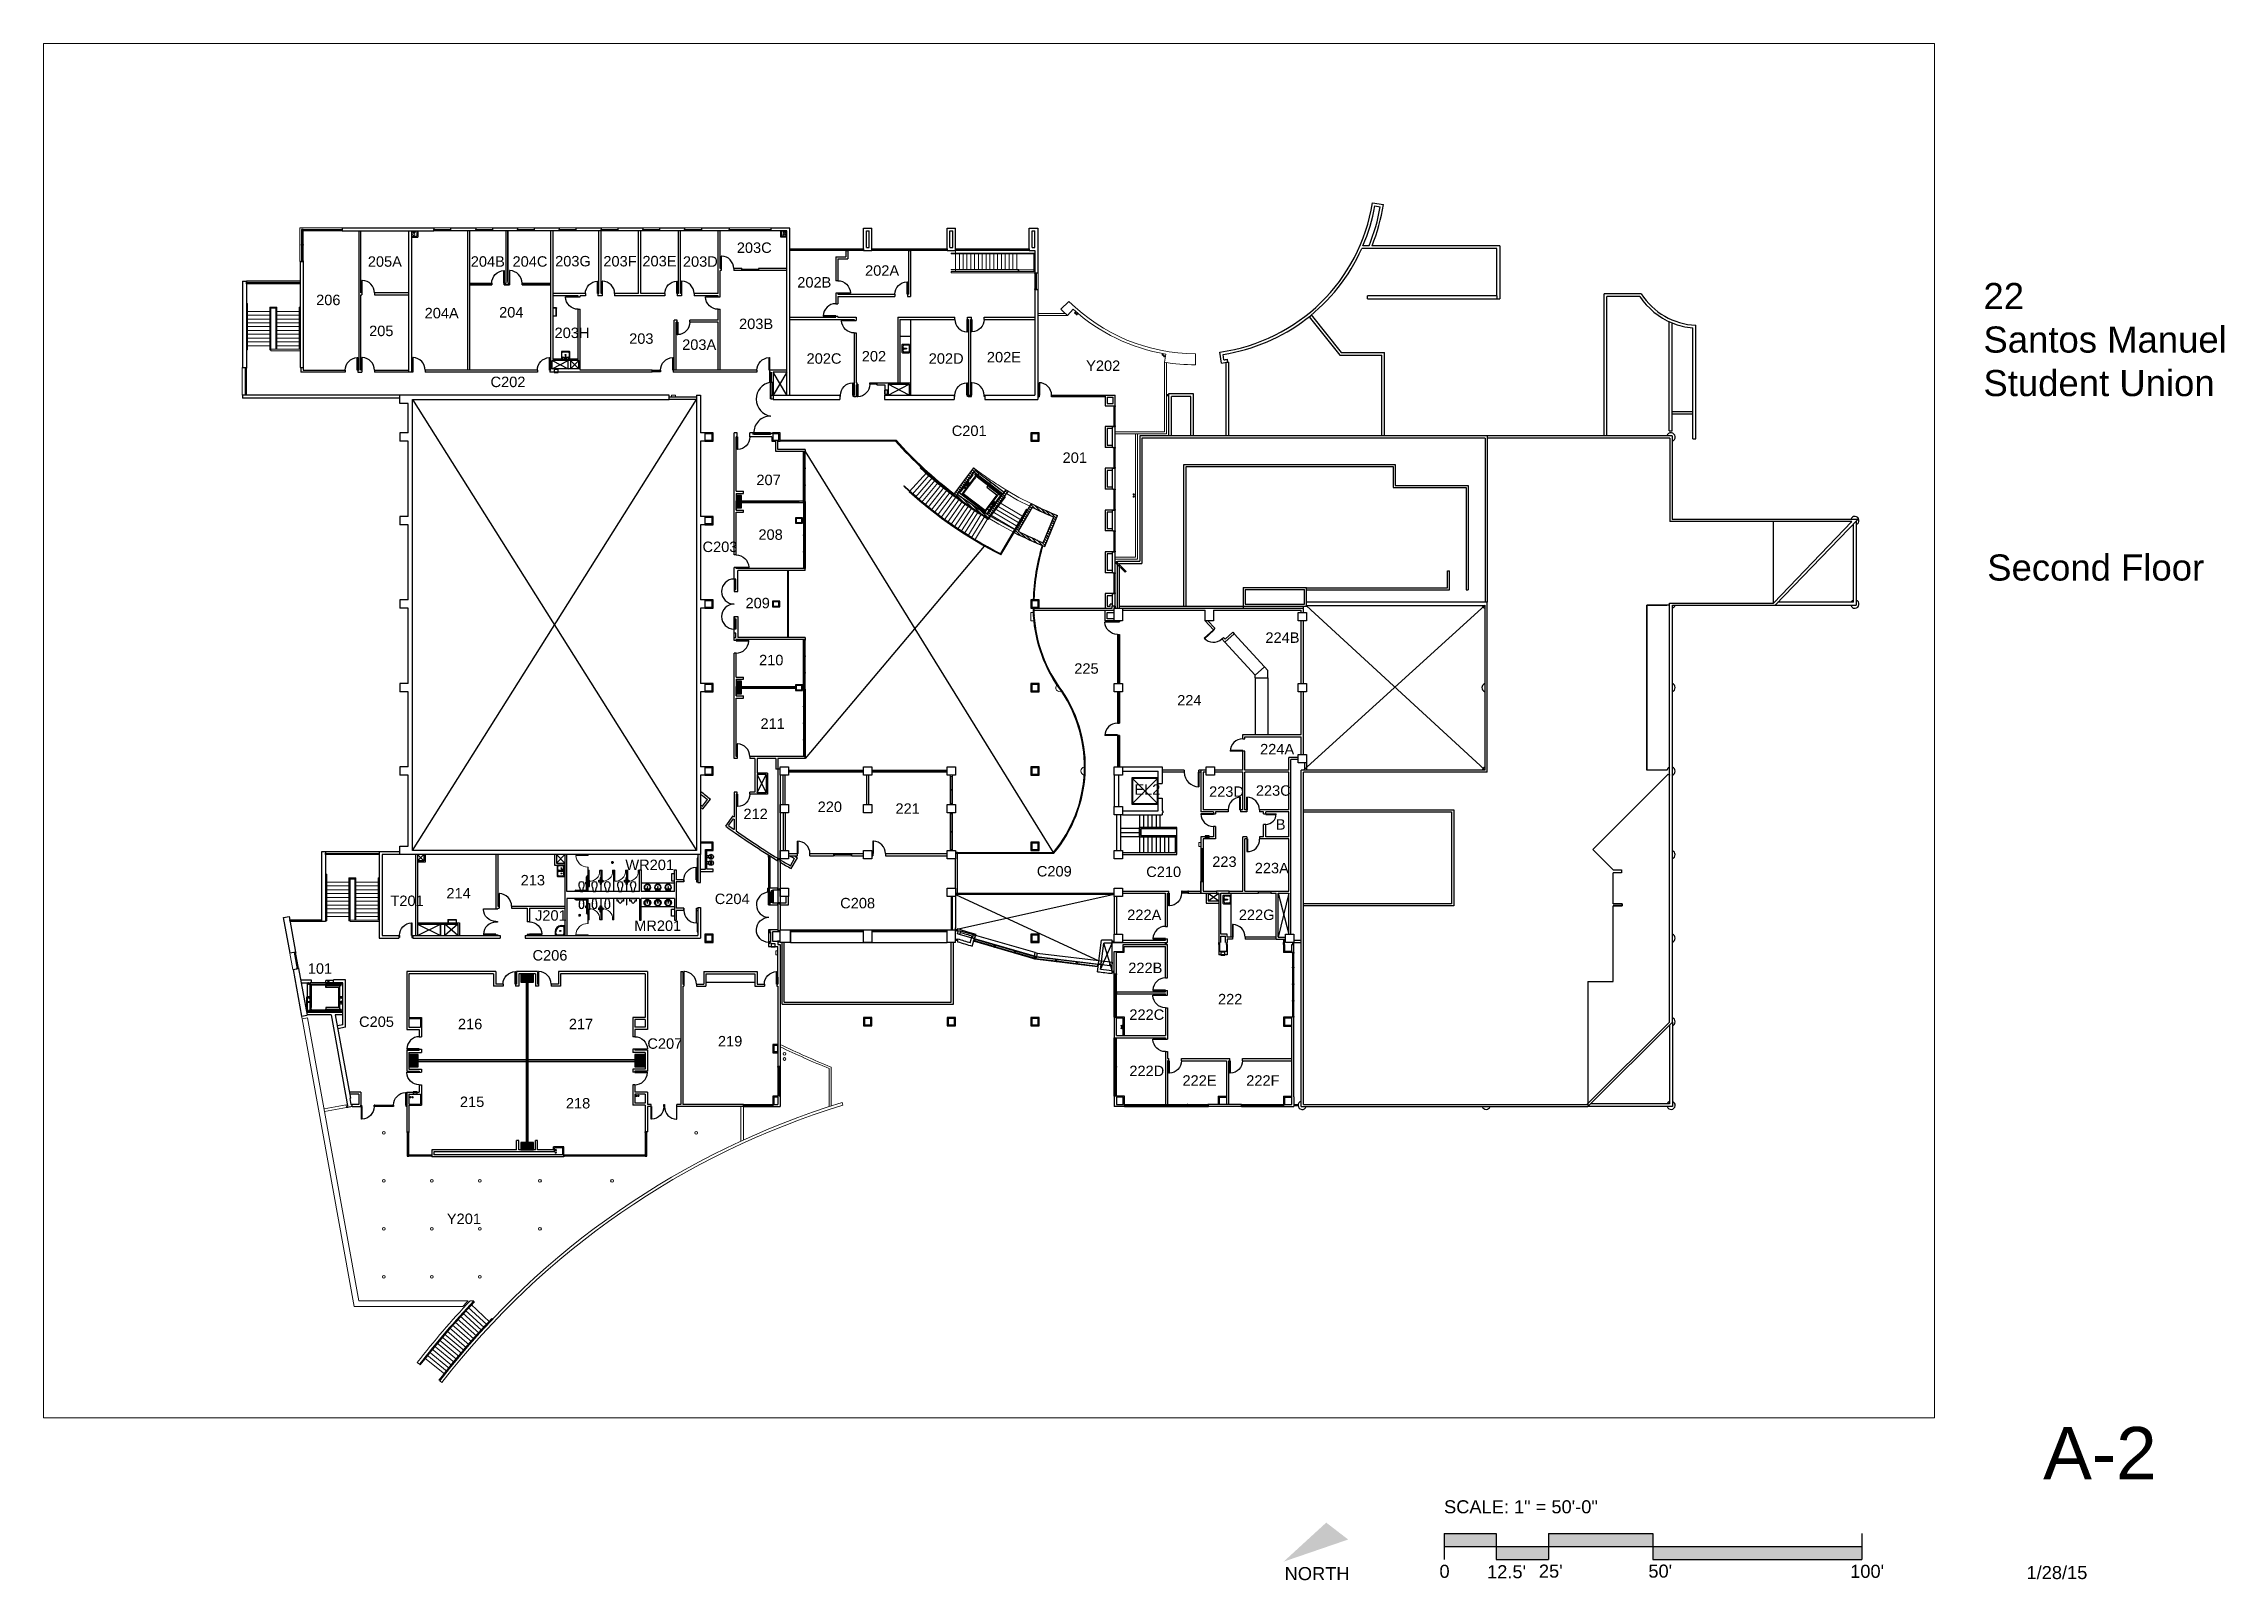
# Paper-space layout '8.5 x 11' of a CAD drawing. Header units: inches. Extents: x 42.4 to 52.9, y 10.3 to 17.6.
# The model-space entities are those that its viewports show. They can reach past a viewport. Long polylines and large blocks are cut down to what shows.
import ezdxf

# ---------------------------------------------------------------- set-up
doc = ezdxf.new("R2010")
doc.units = ezdxf.units.IN
doc.header["$LTSCALE"] = 48
doc.header["$MEASUREMENT"] = 0
doc.linetypes.add('DASHED2', pattern=[0.375, 0.25, -0.125])
doc.linetypes.add('HIDDEN2', pattern=[0.1875, 0.125, -0.0625])
for name, color, linetype in [('A-DOOR', 4, 'Continuous'), ('A-FLOR-CASE', 3, 'Continuous'), ('A-FLOR-OPNG', 1, 'Continuous'), ('A-GLAZ-FRME', 6, 'Continuous'), ('A-GLAZ-FRME-EXTR', 2, 'Continuous'), ('A-GLAZ-GLSS', 3, 'Continuous'), ('A-PFLR-TEXT', 7, 'Continuous'), ('a-rmna-3', 3, 'Continuous'), ('A-ROOF-2', 2, 'Continuous'), ('A-STAIR-FUTURE', 1, 'DASHED2'), ('A-WALL', 5, 'Continuous'), ('A-WALL-BELOW', 2, 'HIDDEN2'), ('A-WALL-INTR', 4, 'Continuous'), ('A-WALL-OPER', 1, 'Continuous'), ('A-WALL2', 6, 'Continuous'), ('AE-COLS', 3, 'Continuous'), ('AE-FLOR-STRS', 2, 'Continuous'), ('AE-ROOF', 1, 'Continuous'), ('AE-WALL', 3, 'Continuous'), ('F-hydrant', 1, 'Continuous')]:
    doc.layers.add(name, color=color, linetype=linetype)
for name, color, linetype, lineweight in [('A-EQPM', 2, 'Continuous', 13), ('A-EQPM-MOVE', 2, 'HIDDEN2', 13), ('A-FLOR-DRAN', 1, 'Continuous', 5), ('A-FLOR-EVTR', 3, 'Continuous', 25), ('A-FLOR-joint', 1, 'Continuous', 25), ('A-FLOR-PFIX', 3, 'Continuous', 25), ('A-FLOR-SPCL', 1, 'Continuous', 25), ('A-FLOR-TPTN', 2, 'Continuous', 18), ('A-GLAZ-SILL', 6, 'Continuous', 5), ('A-PHONE', 1, 'Continuous', 5), ('A-ROOF', 1, 'Continuous', 5), ('A-Wall-Abov', 1, 'HIDDEN2', 5), ('A-Wall-Blow', 3, 'Continuous', 13), ('A-Wall-Comp', 8, 'Continuous', 25), ('A-WALL-EXTR', 6, 'Continuous', 70), ('AE-GLAZ', 1, 'Continuous', 13), ('AN-FLOR-HRAL', 4, 'Continuous', 5), ('AN-FLOR-STRS', 4, 'Continuous', 13), ('P-EQPM-2', 2, 'Continuous', 13)]:
    doc.layers.add(name, color=color, linetype=linetype, lineweight=lineweight)
doc.styles.add('ATT', font='txt')
doc.styles.add('ROMANC', font='romans.shx', dxfattribs={"height": 24})
doc.styles.get("Standard").update_dxf_attribs({"font": 'arial.ttf'})
pattern_1 = [(135, (-4894.8166, -3393.394), (-4.24264, -4.24264), [])]

psp = doc.layouts.new('8.5 x 11')

# ---------------------------------------------------------------- texts
at = {"attachment_point": 1, "style": 'ROMANC'}
for s, insert, char_height, width in [('{\\fArial|b0|i0|c0|p34;22\\PSantos Manuel Student Union}', (51.701, 16.492), 0.125, 1.21875), ('{\\fArial|b0|i0|c0|p34;Second Floor}', (51.719, 15.192), 0.125, 1.21875), ('{\\fArial|b0|i0|c0|p34;A-2}', (51.987, 11.014), 0.25, 0.46875)]:
    psp.add_mtext(s, dxfattribs=dict(at, insert=insert, char_height=char_height, width=width))
at = {"char_height": 0.0625, "attachment_point": 1}
for s, insert, width in [('SCALE: 1" = 50\'-0" ', (49.119, 10.663), 1.1448), ('{\\fArial|b0|i0|c0|p34;NORTH}', (48.356, 10.343), 0.29353), ('{\\fArial|b0|i0|c0|p34;0}', (49.097, 10.354), 0.0381), ("12.5'", (49.325, 10.352), 0.0904), ("25'", (49.573, 10.355), 0.0904), ("50'", (50.097, 10.355), 0.0904), ("100'", (51.063, 10.354), 0.0904), ('1/28/15', (51.907, 10.348), 0.29353)]:
    psp.add_mtext(s, dxfattribs=dict(at, insert=insert, width=width))

msp = doc.modelspace()

# ---------------------------------------------------------------- texts
at = {"layer": 'A-PFLR-TEXT', "ltscale": 10}
for s, p in [('203C', (-3926.9, -3464.5)), ('205A', (-4986.7, -3504.3)), ('204B', (-4691, -3504.1)), ('204C', (-4571, -3504.1)), ('203G', (-4448.7, -3503.2)), ('203F', (-4310.2, -3503.4)), ('203E', (-4198, -3503.1)), ('203D', (-4081.7, -3504.3)), ('202A', (-3558.5, -3530.1)), ('202B', (-3753.3, -3564)), ('206', (-5135.1, -3614.6)), ('204A', (-4823.5, -3652.4)), ('204', (-4609.6, -3650.1)), ('205', (-4983, -3703.6)), ('203H', (-4450.3, -3709.1)), ('203', (-4236.1, -3725.7)), ('203B', (-3920.4, -3683.3)), ('203A', (-4083.9, -3743.1)), ('202C', (-3726.5, -3782.9)), ('202', (-3568, -3776.3)), ('202D', (-3375.7, -3782.9)), ('202E', (-3208.6, -3779)), ('C202', (-4634.2, -3850.1)), ('Y202', (-2923.6, -3803.6)), ('C201', (-3309.6, -3990.6)), ('201', (-2991.2, -4067.8)), ('207', (-3870.6, -4131.7)), ('208', (-3864.8, -4288.8)), ('C203', (-4025.3, -4323.9)), ('209', (-3901.9, -4485.5)), ('224B', (-2408.7, -4584.8)), ('210', (-3863, -4649.3)), ('225', (-2957.6, -4673.6)), ('224', (-2662.1, -4764.8)), ('211', (-3859, -4831.9)), ('224A', (-2424, -4905.2)), ('EL2', (-2785.1, -5021.3)), ('223D', (-2570.5, -5027.2)), ('223C', (-2436.2, -5024.2)), ('212', (-3907.9, -5091.3)), ('220', (-3694.7, -5070.8)), ('221', (-3471.2, -5076)), ('B', (-2378.8, -5121.6)), ('223', (-2561.4, -5228.6)), ('213', (-4547.7, -5281.7)), ('WR201', (-4247, -5237.7)), ('C209', (-3065.2, -5256.1)), ('C210', (-2751, -5257.6)), ('223A', (-2439.3, -5246.9)), ('T201', (-4921.7, -5341)), ('214', (-4761, -5319.2)), ('C204', (-3990.3, -5335.4)), ('C208', (-3630, -5347.6)), ('J201', (-4506.4, -5383.1)), ('MR201', (-4221.7, -5412.6)), ('222A', (-2805.6, -5381.2)), ('222G', (-2485.1, -5381.2)), ('101', (-5159.1, -5535.6)), ('C206', (-4513.6, -5497.6)), ('222B', (-2802.6, -5533.7)), ('222', (-2544.9, -5623.4)), ('C205', (-5011.9, -5688.4)), ('216', (-4727.8, -5695)), ('217', (-4409.4, -5695)), ('222C', (-2799.5, -5668)), ('C207', (-4183.8, -5751.2)), ('219', (-3981.1, -5744.3)), ('222D', (-2799.5, -5829.7)), ('222E', (-2646.9, -5857.2)), ('222F', (-2463.7, -5857.2)), ('215', (-4722.1, -5918.4)), ('218', (-4417.8, -5922.6)), ('Y201', (-4759.6, -6254.6))]:
    msp.add_text(s, height=30, dxfattribs=at).set_placement(p)

# ---------------------------------------------------------------- blocks, each defined once
blk = doc.blocks.new('d_dr90')
blk.add_lwpolyline([(0, 0), (0.03, 0), (0.03, 1), (0, 1)], close=True)
blk.add_arc((0, 0), 1, 0, 88.0908)
blk = doc.blocks.new('15PLAV05')
at = {"color": 0, "linetype": 'ByBlock'}
for p, q in [((2.5, -1.5), (2.5, 1.5)), ((7.5, 0.5), (3.5, 1.5)), ((4.5, 1.25), (4.5, 3.741657)), ((7.5, -0.5), (7.5, 0.5)), ((3.5, -1.5), (7.5, -0.5)), ((4.5, -3.741657), (4.5, -1.25))]:
    blk.add_line(p, q, dxfattribs=at)
for centre, radius in [((9.5, 0), 9.5), ((3, 2.5), 1), ((10, 0), 1), ((3, -2.5), 1)]:
    blk.add_circle(centre, radius, dxfattribs=at)
for centre, radius, start, end in [((7.5, 3.741657), 3, 123.748989, 180), ((10, 0), 7.5, 236.251011, 123.748989), ((7.5, -3.741657), 3, 180, 236.251011)]:
    blk.add_arc(centre, radius, start, end, dxfattribs=at)
at = {"color": 0, "linetype": 'ByBlock', "style": 'ATT'}
for tag, p, flags in [('ROOM_NUMBER', (0, -27), 1), ('ITEM', (0, -18), 3)]:
    blk.add_attdef(tag, p, '', height=6, dxfattribs=dict(at, flags=flags))
blk = doc.blocks.new('TP03')
at = {"linetype": 'Continuous'}
for p, q in [((-6, -13), (-3.5, 0)), ((-3.5, 0), (3.5, 0)), ((3.5, 0), (6, -13))]:
    blk.add_line(p, q, dxfattribs=at)
for centre, radius, start, end in [((11.4, -19), 18.4, 160.94913, 199.05114), ((0, -22.5), 6.5, 202.61856, 337.38027), ((-11.4, -19), 18.4, 340.94913, 19.05114)]:
    blk.add_arc(centre, radius, start, end, dxfattribs=at)
blk.add_point((0, 0), dxfattribs=at)
blk = doc.blocks.new('URNP01')
for p, q in [((0, -9), (0, 9)), ((0, 9), (7.5, 9)), ((7.5, 7), (6, 5)), ((6, 5), (10.6, 3.7)), ((7.5, 9), (7.5, 7)), ((7.5, -9), (0, -9)), ((10.6, -3.7), (6, -5)), ((6, -5), (7.5, -7)), ((7.5, -7), (7.5, -9))]:
    blk.add_line(p, q)
blk.add_arc((9, 0), 4.03, 293.68782, 66.31411)
blk.add_point((0, 0))
blk = doc.blocks.new('10PBAC21')
at = {"color": 0, "linetype": 'ByBlock'}
for p, q in [((-0.071044, 20.700703), (0.130344, 20.700703)), ((-0.071044, 16.196336), (0.130344, 16.196336)), ((0.130344, 16.196336), (0.130344, 20.700703)), ((1.928956, 15.706501), (1.928956, -12.793499)), ((3.428956, 15.706501), (3.428956, -12.793499)), ((5.428956, -14.793499), (41.895321, -14.793499)), ((5.428956, -16.293499), (41.928956, -16.293499)), ((42.414811, -18.056054), (46.86039, -18.056054)), ((42.414811, -18.293499), (42.414811, -18.056054)), ((46.86039, -18.293499), (46.86039, -18.056054))]:
    blk.add_line(p, q, dxfattribs=at)
for centre, radius, start, end in [((-0.071044, 15.706501), 3.5, 0, 86.701403), ((-0.071044, 15.706501), 2, 0, 84.220849), ((5.428956, -12.793499), 3.5, 180, 270), ((5.428956, -12.793499), 2, 180, 270), ((41.928956, -18.293499), 3.5, 3.890008, 90), ((41.928956, -18.293499), 2, 6.818367, 90)]:
    blk.add_arc(centre, radius, start, end, dxfattribs=at)
blk = doc.blocks.new('15PSNK03')
at = {"color": 0, "linetype": 'ByBlock'}
for p, q in [((0, 10.75), (0, -10.25)), ((20.5, 12.25), (1.5, 12.25)), ((2, -1.25), (2, 1.75)), ((9, 0.75), (3, 1.75)), ((4, 1.5), (4, 7.75)), ((7, 10.75), (17.5, 10.75)), ((9, -0.25), (9, 0.75)), ((20.5, 7.75), (20.5, -7.25)), ((22, -10.25), (22, 10.75)), ((1.5, -11.75), (20.5, -11.75)), ((3, -1.25), (9, -0.25)), ((4, -7.25), (4, -1)), ((17.5, -10.25), (7, -10.25))]:
    blk.add_line(p, q, dxfattribs=at)
for centre, radius in [((2.5, 2.75), 1), ((12, 0.25), 1.5), ((2.5, -2.25), 1)]:
    blk.add_circle(centre, radius, dxfattribs=at)
for centre, radius, start, end in [((1.5, 10.75), 1.5, 90, 180), ((7, 7.75), 3, 90, 180), ((17.5, 7.75), 3, 0, 90), ((20.5, 10.75), 1.5, 0, 90), ((1.5, -10.25), 1.5, 180, 270), ((7, -7.25), 3, 180, 270), ((17.5, -7.25), 3, 270, 0), ((20.5, -10.25), 1.5, 270, 0)]:
    blk.add_arc(centre, radius, start, end, dxfattribs=at)
at = {"color": 0, "linetype": 'ByBlock', "style": 'ATT'}
for tag, p, flags in [('ROOM_NUMBER', (0, -31), 1), ('ITEM', (0, -22), 3)]:
    blk.add_attdef(tag, p, '', height=6, dxfattribs=dict(at, flags=flags))
blk = doc.blocks.new('JANP01')
for p, q in [((-28, -10), (-28, 0)), ((-26, -6), (-26, -10)), ((-6, -2), (-22, -2)), ((-6, -26), (-10, -26)), ((-10, -28), (0, -28)), ((-2, -22), (-2, -6))]:
    blk.add_line(p, q)
blk.add_circle((-13, -13), 1.5)
for centre, radius, start, end in [((-10, -10), 18, 179.99987, 269.99981), ((-22, -6), 4, 90.00043, 179.99802), ((-10, -10), 16, 179.99987, 269.99981), ((-6, -6), 4, 0.00175, 89.99777), ((-6, -22), 4, 269.99658, 359.99928)]:
    blk.add_arc(centre, radius, start, end)
blk = doc.blocks.new('15PSNK10')
at = {"color": 0, "linetype": 'ByBlock'}
for p, q in [((0, 15), (0, -15)), ((20.5, 16.5), (1.5, 16.5)), ((2.4, -0.1), (2.8, 0.6)), ((4, 4), (4, 12)), ((10.2, -3.6), (4.3, 0.9)), ((7, 15), (17.5, 15)), ((17.5, 1), (7, 1)), ((20.5, 12), (20.5, 4)), ((22, -15), (22, 15)), ((1.5, -16.5), (20.5, -16.5)), ((2.9, -1.5), (9.7, -4.4)), ((4, -12), (4, -4)), ((7, -1), (17.5, -1)), ((17.5, -15), (7, -15)), ((9.7, -4.4), (10.2, -3.6)), ((20.5, -4), (20.5, -12))]:
    blk.add_line(p, q, dxfattribs=at)
for centre, radius in [((2.5, 3), 1), ((10, 7.8), 1.25), ((2.5, -3), 1), ((10, -7.8), 1.25)]:
    blk.add_circle(centre, radius, dxfattribs=at)
for centre, radius, start, end in [((1.5, 15), 1.5, 90, 180), ((3.6, 0.1), 1, 50.53768, 150), ((7, 12), 3, 90, 180), ((7, 4), 3, 180, 270), ((17.5, 12), 3, 0, 90), ((17.5, 4), 3, 270, 0), ((20.5, 15), 1.5, 0, 90), ((1.5, -15), 1.5, 180, 270), ((3.2, -0.6), 1, 150, 249.46232), ((7, -4), 3, 146.60703, 180), ((7, -12), 3, 180, 270), ((17.5, -4), 3, 0, 90), ((17.5, -12), 3, 270, 0), ((20.5, -15), 1.5, 270, 0)]:
    blk.add_arc(centre, radius, start, end, dxfattribs=at)
at = {"color": 0, "linetype": 'ByBlock', "style": 'ATT'}
for tag, p, flags in [('ITEM', (0, -26), 3), ('ROOM_NUMBER', (0, -35), 1)]:
    blk.add_attdef(tag, p, '', height=6, dxfattribs=dict(at, flags=flags))
blk = doc.blocks.new('DR180')
at = {"layer": 'A-DOOR'}
blk.add_lwpolyline([(0, 0), (0, 1.2), (36, 1.2), (36, 0)], close=True, dxfattribs=at)
blk.add_arc((0, 0), 36, 1.90915, 180, dxfattribs=at)
blk = doc.blocks.new('df')
at = {"layer": 'A-FLOR-PFIX'}
for p, q in [((-3, 11.6), (-3, 5.3)), ((-3, 5.3), (-3, 0)), ((3, 0), (-3, 0)), ((3, 11.6), (3, 5.3)), ((3, 5.3), (3, 0))]:
    blk.add_line(p, q, dxfattribs=at)
for radius in [7, 1]:
    blk.add_circle((0, 11.6), radius, dxfattribs=at)
blk.add_arc((0, 11.6), 3, 0, 180, dxfattribs=at)
blk = doc.blocks.new('A$C42D63915')
at = {"layer": 'A-FLOR-PFIX', "rotation": 15.57896407929642}
for p in [(-17.3, -4.8), (0, 0)]:
    blk.add_blockref('df', p, dxfattribs=at)
blk = doc.blocks.new('s_dot')
at = {"color": 0, "const_width": 0.0219}
blk.add_lwpolyline([(-0.011, 0, 1), (0.011, 0, 1)], format="xyb", close=True, dxfattribs=at)

# ---------------------------------------------------------------- hatches: boundary and pattern name
at = {"layer": 'A-WALL2'}
h = msp.add_hatch(dxfattribs=at)
h.set_pattern_fill('ANSI31', color=256, scale=48, angle=90, style=0)
h.set_pattern_definition(pattern_1)
h.paths.add_polyline_path([(-3240.5, -4087, -0.001894), (-3246.9, -4082.2), (-3304.8, -4158.7, 0.024465), (-3211.9, -4222.1, -0.003118), (-3200.9, -4220.2), (-3147.1, -4149.1, -0.001902), (-3154, -4145), (-3207.4, -4215.5, -0.02277), (-3293.6, -4157.2)])
h.paths.add_polyline_path([(-3211.9, -4222.1, 0.001669), (-3205.4, -4226.1), (-3200.9, -4220.2, 0.003118)])
h = msp.add_hatch(dxfattribs=at)
h.set_pattern_fill('ANSI31', color=256, scale=48, angle=90, style=0)
h.set_pattern_definition(pattern_1)
h.paths.add_polyline_path([(-3130.3, -4267.7, 0.011429), (-3082.8, -4290.4), (-3082.8, -4281.6, -0.008775), (-3119.1, -4264.4), (-3085.8, -4208.2, 0.002655), (-3095.4, -4208.6)])
h.paths.add_polyline_path([(-3042.7, -4307.6), (-3006, -4218.9, -0.006867), (-3032.8, -4207.6, 0.004775), (-3050, -4207.4, 0.000767), (-3052.7, -4207.5, 0.009278), (-3016.4, -4223.2), (-3047, -4297.2, -0.008527), (-3082.8, -4281.6), (-3082.8, -4290.4, 0.009476)])
h.paths.add_polyline_path([(-3081.4, -4184.9), (-3082.8, -4187.4), (-3082.8, -4203.1), (-3078.2, -4195.4, 0.006626), (-3052.7, -4207.5, -0.000767), (-3050, -4207.4, -0.004775), (-3032.8, -4207.6, -0.012676)])
h.paths.add_polyline_path([(-3095.4, -4208.6, -0.002655), (-3085.8, -4208.2), (-3082.8, -4203.1), (-3082.8, -4187.4)])

# ---------------------------------------------------------------- linework, layer by layer
at = {"layer": 'A-DOOR'}
for p, q in [((-3058.8, -3873.4), (-3058.8, -3837.4)), ((-3056.8, -3873.4), (-3056.8, -3837.4)), ((-2558.1, -4547.1), (-2584.6, -4571.5)), ((-2556.8, -4548.6), (-2583.3, -4573)), ((-2556.8, -4548.6), (-2558.1, -4547.1)), ((-2833.8, -4849.4), (-2869.8, -4849.4)), ((-2833.8, -4851.4), (-2869.8, -4851.4)), ((-2833.8, -4849.4), (-2833.8, -4851.4)), ((-2473.8, -4894.4), (-2509.8, -4894.4)), ((-2473.8, -4896.4), (-2509.8, -4896.4)), ((-2473.8, -4894.4), (-2473.8, -4896.4)), ((-2601.8, -4956.4), (-2601.8, -4998.4)), ((-2601.8, -4956.4), (-2599.8, -4956.4)), ((-2599.8, -4956.4), (-2599.8, -4998.4)), ((-2481.8, -5064.4), (-2481.8, -5028.4)), ((-2481.8, -5064.4), (-2479.8, -5064.4)), ((-2479.8, -5064.4), (-2479.8, -5028.4)), ((-2461.8, -5064.4), (-2461.8, -5028.4)), ((-2459.8, -5064.4), (-2461.8, -5064.4)), ((-2459.8, -5064.4), (-2459.8, -5028.4)), ((-2557.8, -5076.4), (-2593.8, -5076.4)), ((-2557.8, -5078.4), (-2593.8, -5078.4)), ((-2557.8, -5078.4), (-2557.8, -5076.4)), ((-2407.8, -5078.4), (-2407.8, -5076.4)), ((-2407.8, -5076.4), (-2377.8, -5076.4)), ((-2407.8, -5078.4), (-2377.8, -5078.4)), ((-3752.8, -5190.4), (-3752.8, -5154.4)), ((-3750.8, -5190.4), (-3752.8, -5190.4)), ((-3750.8, -5190.4), (-3750.8, -5154.4)), ((-2459.8, -5148.4), (-2461.8, -5148.4)), ((-2461.8, -5148.4), (-2461.8, -5184.4)), ((-2459.8, -5148.4), (-2459.8, -5184.4))]:
    msp.add_line(p, q, dxfattribs=at)
for points in [[(-3828.8, -3884.2), (-3830, -3884.2), (-3830, -3836.2), (-3828.8, -3836.2)], [(-3830, -3982.6), (-3830, -3981.4), (-3878, -3981.4), (-3878, -3982.6)], [(-3934.8, -4437.4), (-3933.6, -4437.4), (-3933.6, -4401.4), (-3934.8, -4401.4)], [(-3934.8, -4509.4), (-3933.6, -4509.4), (-3933.6, -4545.4), (-3934.8, -4545.4)]]:
    msp.add_lwpolyline(points, close=True, dxfattribs=at)
msp.add_lwpolyline([(-3056.8, -3873.4), (-3058.8, -3873.4)], dxfattribs=at)
for centre, radius, start, end in [((-3822, -3884.7), 49.2, 99.37807, 261.71222), ((-3058.8, -3873.4), 36, 0, 90), ((-3831, -3980.4), 47, 89.11599, 182.62791), ((-3934.8, -4437.4), 36, 90, 270), ((-3934.8, -4509.4), 36, 90, 270), ((-2558.1, -4547.1), 36, 222.61802, 312.61802), ((-2833.8, -4851.4), 36, 90, 180), ((-2473.8, -4896.4), 36, 90, 180), ((-2599.8, -4956.4), 42, 180, 270), ((-2479.8, -5064.4), 36, 90, 180), ((-2461.8, -5064.4), 36, 0, 90), ((-2557.8, -5076.4), 36, 180, 270), ((-2407.8, -5076.4), 30, 270, 0), ((-3752.8, -5190.4), 36, 0, 90), ((-2459.3, -5150.9), 33.6, 265.77468, 4.22532)]:
    msp.add_arc(centre, radius, start, end, dxfattribs=at)
at = {"layer": 'A-EQPM'}
for centre in [(-3789.9, -5765.7), (-3789.9, -5780.5), (-4940.8, -5992.4), (-4043.8, -5992.4), (-4940.8, -6130.4), (-4802.8, -6130.4), (-4664.8, -6130.4), (-4492.3, -6130.4), (-4285.3, -6130.4), (-4940.8, -6268.4), (-4802.8, -6268.4), (-4664.8, -6268.4), (-4492.3, -6268.4), (-4940.8, -6406.4), (-4802.8, -6406.4), (-4664.8, -6406.4)]:
    msp.add_circle(centre, 4, dxfattribs=at)
msp.add_point((-4730, -6061.4), dxfattribs=at)
at = {"layer": 'A-EQPM-MOVE'}
for p, q in [((-3748.8, -4176.4), (-3928.8, -4176.4)), ((-3748.8, -4182.4), (-3928.8, -4182.4)), ((-3758.8, -4710.4), (-3928.8, -4710.4)), ((-3758.8, -4716.4), (-3928.8, -4716.4)), ((-4532.3, -6041.4), (-4532.3, -5535.4)), ((-4526.3, -6041.4), (-4526.3, -5535.4)), ((-4868.8, -5782.4), (-4189.8, -5782.4)), ((-4868.8, -5788.4), (-4189.8, -5788.4))]:
    msp.add_line(p, q, dxfattribs=at)
at = {"layer": 'A-FLOR-CASE'}
for p, q in [((-3427.8, -3655.4), (-3427.8, -3837.4)), ((-3458.8, -3703.4), (-3427.8, -3703.4)), ((-4105.8, -5275.4), (-4201.8, -5275.4)), ((-2506.8, -5430.4), (-2506.8, -5304.4)), ((-4105.8, -5343.4), (-4201.8, -5343.4)), ((-4015.8, -5559.4), (-3874.8, -5559.4))]:
    msp.add_line(p, q, dxfattribs=at)
at = {"layer": 'A-FLOR-CASE', "ltscale": 10}
for points in [[(-4038.8, -5227.4), (-4038.8, -5203.4), (-4040.8, -5203.4), (-4040.8, -5227.4)], [(-4038.8, -5415.4), (-4038.8, -5391.4), (-4040.8, -5391.4), (-4040.8, -5415.4)]]:
    msp.add_lwpolyline(points, close=True, dxfattribs=at)
at = {"layer": 'A-FLOR-DRAN'}
for points in [[(-4351.8, -5268.4), (-4355.8, -5268.4), (-4355.8, -5264.4), (-4351.8, -5264.4)], [(-4351.8, -5350.4), (-4355.8, -5350.4), (-4355.8, -5354.4), (-4351.8, -5354.4)]]:
    msp.add_lwpolyline(points, close=True, dxfattribs=at)
for centre in [(-4353.8, -5266.4), (-4353.8, -5352.4)]:
    msp.add_circle(centre, 2, dxfattribs=at)
at = {"layer": 'A-FLOR-EVTR'}
for p, q in [((-3250.5, -4100.1), (-3245.6, -4093.7)), ((-3249.1, -4101.2), (-3250.5, -4100.1)), ((-3247.7, -4102.2), (-3249.1, -4101.2)), ((-3270.6, -4139.3), (-3271.4, -4138.7)), ((-3164.4, -4155.2), (-3209.1, -4214.3)), ((-3198.4, -4193.9), (-3197.6, -4194.5)), ((-3168.8, -4157.8), (-3165.9, -4154)), ((-5157.1, -5561.5), (-5158.8, -5561.5)), ((-5157.1, -5566.3), (-5157.1, -5561.5)), ((-5152.3, -5566.3), (-5157.1, -5566.3)), ((-5066.3, -5561.6), (-5152.3, -5561.6)), ((-5152.3, -5561.6), (-5152.3, -5566.4)), ((-5152.3, -5566.4), (-5066.3, -5566.4)), ((-5152.2, -5567.6), (-5067.8, -5567.6)), ((-5152.2, -5639.4), (-5152.2, -5567.6)), ((-5149.8, -5567.6), (-5149.8, -5570.1)), ((-5149.3, -5570.1), (-5149.8, -5570.1)), ((-5149.3, -5561.4), (-5107.3, -5561.4)), ((-5149.3, -5570.1), (-5149.3, -5574.6)), ((-5063.8, -5562.9), (-5107.2, -5562.9)), ((-5107.2, -5562.9), (-5107.2, -5564.1)), ((-5107.2, -5564.1), (-5063.8, -5564.1)), ((-5063.6, -5568.4), (-5107.2, -5568.4)), ((-5107.2, -5568.4), (-5107.2, -5569.6)), ((-5107.2, -5569.6), (-5063.6, -5569.6)), ((-5107.2, -5570.1), (-5105.2, -5570.1)), ((-5107.2, -5574.6), (-5107.2, -5570.1)), ((-5096.8, -5554.9), (-5101.8, -5554.9)), ((-5101.8, -5554.9), (-5101.8, -5555.4)), ((-5101.3, -5557.9), (-5101.3, -5555.4)), ((-5101.3, -5557.9), (-5097.3, -5557.9)), ((-5097.3, -5557.9), (-5097.3, -5555.4)), ((-5096.8, -5554.9), (-5096.8, -5555.4)), ((-5067.8, -5567.6), (-5067.8, -5639.4)), ((-5066.3, -5566.4), (-5066.3, -5561.6)), ((-5066.3, -5566.3), (-5061.8, -5566.3)), ((-5063.8, -5564.1), (-5063.8, -5562.9)), ((-5063.6, -5569.6), (-5063.6, -5568.4)), ((-5061.8, -5561.5), (-5060.1, -5561.5)), ((-5061.8, -5566.3), (-5061.8, -5561.5)), ((-5159.8, -5601.5), (-5161.8, -5601.5)), ((-5161.8, -5631.5), (-5161.8, -5601.5)), ((-5159.8, -5631.5), (-5161.8, -5631.5)), ((-5158.2, -5603.5), (-5157.4, -5603.5)), ((-5157, -5614), (-5157.3, -5614)), ((-5157.3, -5614), (-5157.3, -5619)), ((-5157.3, -5619), (-5157, -5619)), ((-5156.8, -5616.1), (-5156.8, -5614.2)), ((-5156.8, -5618.8), (-5156.8, -5616.9)), ((-5155.8, -5616.3), (-5156.6, -5616.3)), ((-5156.6, -5616.7), (-5155.8, -5616.7)), ((-5153.8, -5616.2), (-5155.8, -5616.2)), ((-5155.8, -5616.2), (-5155.8, -5616.3)), ((-5155.8, -5616.7), (-5155.8, -5616.8)), ((-5155.8, -5616.8), (-5153.8, -5616.8)), ((-5153.8, -5616.8), (-5153.8, -5616.2)), ((-5149.8, -5574.6), (-5149.8, -5632.4)), ((-5149.8, -5574.6), (-5149.3, -5574.6)), ((-5149.8, -5632.4), (-5149.3, -5632.4)), ((-5149.8, -5636.9), (-5149.8, -5639.4)), ((-5149.8, -5639.4), (-5149.8, -5636.9)), ((-5149.3, -5636.9), (-5149.8, -5636.9)), ((-5149.3, -5636.9), (-5149.3, -5632.4)), ((-5069.7, -5574.6), (-5107.2, -5574.6)), ((-5107.2, -5632.4), (-5107.2, -5636.9)), ((-5069.7, -5632.4), (-5107.2, -5632.4)), ((-5107.2, -5636.9), (-5105.2, -5636.9)), ((-5069.7, -5632.4), (-5069.7, -5574.6)), ((-5065.8, -5616.2), (-5063.8, -5616.2)), ((-5065.8, -5616.8), (-5065.8, -5616.2)), ((-5063.8, -5616.8), (-5065.8, -5616.8)), ((-5063.8, -5616.2), (-5063.8, -5616.3)), ((-5063.8, -5616.3), (-5063, -5616.3)), ((-5063, -5616.7), (-5063.8, -5616.7)), ((-5063.8, -5616.7), (-5063.8, -5616.8)), ((-5062.8, -5616.1), (-5062.8, -5614.2)), ((-5062.8, -5618.8), (-5062.8, -5616.9)), ((-5062.6, -5614), (-5062.3, -5614)), ((-5062.3, -5619), (-5062.6, -5619)), ((-5062.3, -5614), (-5062.3, -5619)), ((-5157.1, -5645.5), (-5158.8, -5645.5)), ((-5152.3, -5640.8), (-5157.1, -5640.8)), ((-5157.1, -5640.8), (-5157.1, -5645.5)), ((-5152.3, -5645.4), (-5152.3, -5640.6)), ((-5152.3, -5640.6), (-5066.3, -5640.6)), ((-5066.3, -5645.4), (-5152.3, -5645.4)), ((-5152.2, -5639.4), (-5067.8, -5639.4)), ((-5107.2, -5638.6), (-5107.2, -5637.4)), ((-5107.2, -5637.4), (-5063.6, -5637.4)), ((-5063.6, -5638.6), (-5107.2, -5638.6)), ((-5107.2, -5644.1), (-5107.2, -5642.9)), ((-5107.2, -5642.9), (-5063.8, -5642.9)), ((-5063.8, -5644.1), (-5107.2, -5644.1)), ((-5066.3, -5640.6), (-5066.3, -5645.4)), ((-5066.3, -5640.8), (-5061.8, -5640.8)), ((-5063.8, -5642.9), (-5063.8, -5644.1)), ((-5063.6, -5637.4), (-5063.6, -5638.6)), ((-5061.8, -5640.8), (-5061.8, -5645.5)), ((-5061.8, -5645.5), (-5060.1, -5645.5))]:
    msp.add_line(p, q, dxfattribs=at)
for points in [[(-3209.1, -4214.3), (-3287.6, -4154.9), (-3265.2, -4125.3), (-3259.7, -4118), (-3262.4, -4115.9), (-3259.9, -4112.6), (-3257.2, -4114.7), (-3247.7, -4102.2)], [(-3213.6, -4207.2), (-3279.7, -4157.2), (-3240.4, -4105.3), (-3174.4, -4155.3), (-3213.6, -4207.2)], [(-3205.1, -4135.4), (-3206.8, -4134.2), (-3209.3, -4137.5), (-3179.8, -4159.8), (-3213.7, -4204.6), (-3276.6, -4156.9), (-3242.9, -4112.4), (-3242.6, -4112.6), (-3240, -4109.2)], [(-3168.8, -4157.8), (-3243.6, -4101.2), (-3240.7, -4097.4)]]:
    msp.add_lwpolyline(points, dxfattribs=at)
for points in [[(-3283.1, -4148.9), (-3284.8, -4147.6), (-3266.9, -4124), (-3265.2, -4125.3)], [(-3263.9, -4136.3), (-3270, -4131.7), (-3262.9, -4122.2), (-3256.8, -4126.9)], [(-3254.3, -4108.1), (-3255.7, -4107), (-3254.6, -4105.6), (-3253.2, -4106.7)], [(-3172.3, -4159.3), (-3206.4, -4133.6), (-3205.5, -4132.5), (-3171.5, -4158.2)], [(-3169, -4155), (-3203.1, -4129.2), (-3202.3, -4128.2), (-3168.2, -4153.9)], [(-3273.7, -4140.4), (-3273.1, -4140.9), (-3270.1, -4137), (-3270.7, -4136.5)], [(-3271.1, -4139.9), (-3269.5, -4141.1), (-3269, -4140.5), (-3270.6, -4139.3)], [(-3202.8, -4209.6), (-3204.6, -4208.3), (-3186.7, -4184.7), (-3185, -4186)], [(-3198.9, -4194.6), (-3200.4, -4193.4), (-3200, -4192.7), (-3198.4, -4193.9)], [(-3198.6, -4197.2), (-3199.2, -4196.7), (-3196.3, -4192.8), (-3195.6, -4193.3)], [(-3191.5, -4191.1), (-3197.8, -4186.3), (-3190.7, -4176.9), (-3184.4, -4181.6)]]:
    msp.add_lwpolyline(points, close=True, dxfattribs=at)
for centre, radius in [((-3263.2, -4129.2), 2.88), ((-3263.2, -4129.2), 1.44), ((-3190.7, -4184.1), 2.88), ((-3190.7, -4184.1), 1.44), ((-3203.5, -4202.4), 0.91), ((-5155.8, -5603.5), 3), ((-5155.8, -5603.5), 1.62), ((-5063.8, -5603.5), 3), ((-5063.8, -5603.5), 1.62), ((-5063.1, -5622.1), 1)]:
    msp.add_circle(centre, radius, dxfattribs=at)
for centre, start, end in [((-5157, -5614.2), 359.99999, 89.99999), ((-5157, -5618.8), 269.99999, 359.99999), ((-5156.6, -5616.1), 179.99999, 269.99999), ((-5156.6, -5616.9), 89.99999, 179.99999), ((-5063, -5616.1), 269.99999, 359.99999), ((-5063, -5616.9), 359.99999, 89.99999), ((-5062.6, -5614.2), 89.99999, 179.99999), ((-5062.6, -5618.8), 179.99999, 269.99999)]:
    msp.add_arc(centre, 0.187, start, end, dxfattribs=at)
at = {"layer": 'A-FLOR-joint'}
for p, q in [((-2686.8, -3872.4), (-2692.8, -3872.4)), ((-2686.8, -3875.4), (-2692.8, -3875.4)), ((-3075.9, -4491.4), (-3074.4, -4491.4)), ((-3072.9, -4491.4), (-2868.8, -4491.4)), ((-3058.8, -4485.4), (-2868.8, -4485.4)), ((-2842.8, -4479.4), (-2842.8, -4485.4)), ((-2839.8, -4479.4), (-2839.8, -4485.4)), ((-2827.8, -4479.4), (-2472.8, -4479.4)), ((-2472.8, -4479.4), (-2472.8, -4485.4)), ((-2299.8, -4485.4), (-2299.8, -4479.4)), ((-3808.8, -4947.4), (-3808.8, -5409.4)), ((-3802.8, -4947.4), (-3808.8, -4947.4)), ((-2296.8, -4929.4), (-2296.8, -4950.4)), ((-2290.8, -4929.4), (-2290.8, -4950.4)), ((-3802.8, -4965.4), (-3802.8, -5409.4)), ((-3292.8, -5187.4), (-3298.8, -5187.4)), ((-3292.8, -5188.9), (-3292.8, -5187.4)), ((-3292.8, -5304.4), (-3292.8, -5190.4)), ((-3802.8, -5205), (-3808.8, -5205)), ((-3802.8, -5208), (-3808.8, -5208)), ((-3298.8, -5289.4), (-3298.8, -5205.4)), ((-3802.8, -5292.4), (-3808.8, -5292.4)), ((-3802.8, -5295.4), (-3808.8, -5295.4)), ((-3292.8, -5307.4), (-3298.8, -5307.4)), ((-3298.8, -5313.4), (-3298.8, -5404)), ((-3292.8, -5307.4), (-3292.8, -5305.9)), ((-3802.8, -5331.4), (-3808.8, -5331.4)), ((-3802.8, -5334.4), (-3808.8, -5334.4)), ((-3802.8, -5412.4), (-3808.8, -5412.4)), ((-3802.8, -5415.4), (-3808.8, -5415.4)), ((-3802.8, -5441.5), (-3808.8, -5441.5)), ((-3802.8, -5444.5), (-3808.8, -5444.5)), ((-3292.8, -5409.2), (-3298.8, -5409.2)), ((-3292.8, -5412.2), (-3298.8, -5412.2)), ((-3292.8, -5437.3), (-3298.8, -5437.3)), ((-3292.8, -5440.3), (-3298.8, -5440.3)), ((-2848.8, -5442.4), (-2842.8, -5442.4)), ((-2848.8, -5445.4), (-2695.8, -5445.4)), ((-2848.8, -5526.6), (-2848.8, -5447.4)), ((-2695.8, -5451.4), (-2695.8, -5445.4)), ((-2692.8, -5451.4), (-2692.8, -5445.4)), ((-2542.8, -5451.4), (-2542.8, -5445.4)), ((-2539.8, -5451.4), (-2539.8, -5445.4)), ((-2520.8, -5451.4), (-2520.8, -5445.4)), ((-2518.8, -5451.4), (-2518.8, -5445.4)), ((-2356.8, -5451.4), (-2356.8, -5445.4)), ((-2353.8, -5451.4), (-2353.8, -5445.4)), ((-2329.8, -5451.4), (-2329.8, -5445.4)), ((-2326.8, -5439.4), (-2305.8, -5439.4)), ((-2326.8, -5451.4), (-2326.8, -5445.4)), ((-2326.8, -5445.4), (-2305.8, -5445.4)), ((-2810.8, -5451.4), (-2695.8, -5451.4)), ((-2848.8, -5528.6), (-2842.8, -5528.6)), ((-2848.8, -5531.6), (-2842.8, -5531.6)), ((-2326.8, -5911.4), (-2314.8, -5911.4)), ((-2326.8, -5914.4), (-2314.8, -5914.4))]:
    msp.add_line(p, q, dxfattribs=at)
at = {"layer": 'A-FLOR-OPNG'}
for p, q in [((-4456.8, -3797.4), (-4410.8, -3773.4)), ((-4456.8, -3773.4), (-4410.8, -3797.4)), ((-4410.8, -3797.4), (-4410.8, -3773.4)), ((-4404.8, -3773.4), (-4404.8, -3797.4)), ((-4404.8, -3797.4), (-4380.8, -3773.4)), ((-4404.8, -3773.4), (-4380.8, -3797.4)), ((-3782.8, -3873.4), (-3822.8, -3807.4)), ((-3782.8, -3807.4), (-3822.8, -3873.4)), ((-3491.8, -3873.4), (-3431.8, -3841.4)), ((-3431.8, -3873.4), (-3491.8, -3841.4)), ((-3730.8, -4035.4), (-3018.5, -5187.4)), ((-3235, -4101.8), (-3201.5, -4127.1)), ((-3231.4, -4097), (-3197.9, -4122.3)), ((-3216.2, -4306.7), (-3730.8, -4917.4)), ((-3868.8, -5015.4), (-3842.8, -4963.4)), ((-3868.8, -4963.4), (-3842.8, -5015.4)), ((-2790.8, -5046.4), (-2718.8, -4974.4)), ((-2718.8, -5046.4), (-2790.8, -4974.4)), ((-4825.8, -5211.4), (-4843.8, -5193.4)), ((-4825.8, -5193.4), (-4843.8, -5211.4)), ((-4444.8, -5193.4), (-4420.8, -5217.4)), ((-4444.8, -5217.4), (-4420.8, -5193.4)), ((-3298.8, -5307.4), (-2887, -5498.7)), ((-2842.8, -5307.4), (-3298.8, -5409.4)), ((-2572.8, -5326.4), (-2542.8, -5304.4)), ((-2572.8, -5304.4), (-2542.8, -5326.4)), ((-4843.8, -5425.4), (-4777.8, -5393.4)), ((-4843.8, -5393.4), (-4777.8, -5425.4)), ((-4777.8, -5425.4), (-4777.8, -5393.4)), ((-4777.8, -5395.4), (-4777.8, -5425.4)), ((-4727.8, -5425.4), (-4765.8, -5393.4)), ((-4727.8, -5393.4), (-4765.8, -5425.4)), ((-4765.8, -5425.4), (-4765.8, -5393.4)), ((-2881.9, -5522.9), (-2848.8, -5447.4)), ((-2848.8, -5526.6), (-2872.6, -5447.4))]:
    msp.add_line(p, q, dxfattribs=at)
at = {"layer": 'A-FLOR-PFIX', "linetype": 'Continuous'}
msp.add_line((-4353.8, -5391.4), (-4354.8, -5391.4), dxfattribs=at)
at = {"layer": 'A-FLOR-PFIX'}
msp.add_lwpolyline([(-4242.8, -5319.4), (-4243.8, -5319.4), (-4243.8, -5337.4), (-4242.8, -5337.4)], close=True, dxfattribs=at)
at = {"layer": 'A-FLOR-SPCL'}
for points in [[(-4319.6, -5260.4), (-4319.6, -5278.4), (-4315.1, -5278.4), (-4315.1, -5260.4)], [(-4245.6, -5260.4), (-4245.6, -5278.4), (-4241.1, -5278.4), (-4241.1, -5260.4)], [(-4105.8, -5248.4), (-4114.8, -5248.4), (-4114.8, -5268.4), (-4105.8, -5268.4)], [(-4354.8, -5266.6), (-4354.8, -5284.6), (-4350.3, -5284.6), (-4350.3, -5266.6)], [(-4323.3, -5272.4), (-4323.3, -5266.4), (-4311.3, -5266.4), (-4311.3, -5272.4)], [(-4249.3, -5272.4), (-4249.3, -5266.4), (-4237.3, -5266.4), (-4237.3, -5272.4)], [(-4354.8, -5352.1), (-4354.8, -5334.1), (-4350.3, -5334.1), (-4350.3, -5352.1)], [(-4323.3, -5352.4), (-4323.3, -5346.4), (-4311.3, -5346.4), (-4311.3, -5352.4)], [(-4319.6, -5358.4), (-4319.6, -5340.4), (-4315.1, -5340.4), (-4315.1, -5358.4)], [(-4105.8, -5370.4), (-4114.8, -5370.4), (-4114.8, -5350.4), (-4105.8, -5350.4)]]:
    msp.add_lwpolyline(points, close=True, dxfattribs=at)
for points in [[(-4358.3, -5278.6), (-4360.3, -5278.6), (-4360.3, -5272.6), (-4358.3, -5272.6)], [(-4356.8, -5272.6), (-4354.8, -5272.6)], [(-4354.8, -5278.6), (-4356.8, -5278.6)], [(-4358.3, -5346.1), (-4360.3, -5346.1), (-4360.3, -5340.1), (-4358.3, -5340.1)], [(-4356.8, -5340.1), (-4354.8, -5340.1)], [(-4354.8, -5346.1), (-4356.8, -5346.1)]]:
    msp.add_lwpolyline(points, dxfattribs=at)
at = {"layer": 'A-FLOR-TPTN'}
for p, q in [((-4354.8, -5195.4), (-4388.8, -5195.4)), ((-4354.8, -5193.4), (-4354.8, -5195.4)), ((-4353.8, -5195.4), (-4354.8, -5195.4)), ((-4353.8, -5193.4), (-4353.8, -5195.4)), ((-4354.8, -5229.4), (-4354.8, -5299.4)), ((-4353.8, -5229.4), (-4354.8, -5229.4)), ((-4353.8, -5299.4), (-4353.8, -5229.4)), ((-4350.8, -5239.4), (-4350.8, -5269.4)), ((-4313.8, -5239.4), (-4313.8, -5269.4)), ((-4276.8, -5239.4), (-4276.8, -5269.4)), ((-4239.8, -5239.4), (-4239.8, -5269.4)), ((-4354.8, -5391.4), (-4354.8, -5319.4)), ((-4353.8, -5319.4), (-4353.8, -5391.4)), ((-4317.8, -5319.4), (-4317.8, -5379.4)), ((-4316.8, -5379.4), (-4316.8, -5319.4)), ((-4280.8, -5319.4), (-4280.8, -5379.4)), ((-4279.8, -5319.4), (-4279.8, -5380.4)), ((-4350.8, -5379.4), (-4350.8, -5349.4)), ((-4320.8, -5379.4), (-4320.8, -5380.4)), ((-4320.8, -5379.4), (-4313.8, -5379.4)), ((-4320.8, -5380.4), (-4313.8, -5380.4)), ((-4313.8, -5379.4), (-4313.8, -5349.4)), ((-4313.8, -5379.4), (-4313.8, -5380.4)), ((-4283.8, -5379.4), (-4283.8, -5380.4)), ((-4283.8, -5379.4), (-4280.8, -5379.4)), ((-4283.8, -5380.4), (-4279.8, -5380.4)), ((-4354.8, -5423.4), (-4388.8, -5423.4)), ((-4353.8, -5423.4), (-4354.8, -5423.4)), ((-4354.8, -5425.4), (-4354.8, -5423.4)), ((-4353.8, -5425.4), (-4353.8, -5423.4))]:
    msp.add_line(p, q, dxfattribs=at)
for points in [[(-4350.8, -5239.4), (-4353.8, -5239.4), (-4353.8, -5238.4), (-4350.8, -5238.4)], [(-4320.8, -5239.4), (-4313.8, -5239.4), (-4313.8, -5238.4), (-4320.8, -5238.4)], [(-4316.8, -5299.4), (-4317.8, -5299.4), (-4317.8, -5239.4), (-4316.8, -5239.4)], [(-4283.8, -5239.4), (-4276.8, -5239.4), (-4276.8, -5238.4), (-4283.8, -5238.4)], [(-4279.8, -5299.4), (-4280.8, -5299.4), (-4280.8, -5239.4), (-4279.8, -5239.4)], [(-4246.8, -5239.4), (-4239.8, -5239.4), (-4239.8, -5238.4), (-4246.8, -5238.4)], [(-4242.8, -5299.4), (-4243.8, -5299.4), (-4243.8, -5239.4), (-4242.8, -5239.4)], [(-4209.8, -5239.4), (-4206.8, -5239.4), (-4206.8, -5238.4), (-4209.8, -5238.4)], [(-4350.8, -5379.4), (-4353.8, -5379.4), (-4353.8, -5380.4), (-4350.8, -5380.4)]]:
    msp.add_lwpolyline(points, close=True, dxfattribs=at)
for centre, radius, start, end in [((-4354.8, -5195.4), 34, 180.00767, 270.00379), ((-4348.3, -5241.9), 27.6, 264.70504, 5.29056), ((-4311.3, -5241.9), 27.6, 264.70504, 5.29056), ((-4274.3, -5241.9), 27.6, 264.70504, 5.29056), ((-4237.3, -5241.9), 27.6, 264.70504, 5.29056), ((-4348.3, -5376.9), 27.6, 354.70944, 95.29297), ((-4311.3, -5376.9), 27.6, 354.70944, 95.29496), ((-4356.5, -5423.7), 32.3, 87.06487, 179.46759)]:
    msp.add_arc(centre, radius, start, end, dxfattribs=at)
at = {"layer": 'A-GLAZ-FRME'}
for p, q in [((-3774.8, -3451.4), (-3774.8, -3457.4)), ((-3735.3, -4178.4), (-3735.3, -4037.4)), ((-3730.8, -4178.4), (-3730.8, -4037.4)), ((-3735.3, -4180.4), (-3735.3, -4369.4)), ((-3730.8, -4180.4), (-3730.8, -4369.4)), ((-3735.3, -4718.4), (-3735.3, -4577.4)), ((-3730.8, -4718.4), (-3730.8, -4577.4)), ((-3735.3, -4720.4), (-3735.3, -4909.4)), ((-3730.8, -4720.4), (-3730.8, -4909.4)), ((-3836, -5199.5), (-3836, -5194.4)), ((-3831.1, -5199.5), (-3831.1, -5197.7))]:
    msp.add_line(p, q, dxfattribs=at)
for points in [[(-5177.3, -3401.4), (-5172.8, -3401.4), (-5172.8, -3396.9), (-5177.3, -3396.9)], [(-5172.8, -3442.4), (-5177.3, -3442.4), (-5177.3, -3440.4), (-5172.8, -3440.4)], [(-5121.8, -3401.4), (-5121.8, -3396.9), (-5119.8, -3396.9), (-5119.8, -3401.4)], [(-5062.8, -3401.4), (-5062.8, -3396.9), (-5060.8, -3396.9), (-5060.8, -3401.4)], [(-4796.8, -3401.4), (-4796.8, -3396.9), (-4794.8, -3396.9), (-4794.8, -3401.4)], [(-4750.8, -3401.4), (-4750.8, -3396.9), (-4748.8, -3396.9), (-4748.8, -3401.4)], [(-4676.8, -3401.4), (-4676.8, -3396.9), (-4674.8, -3396.9), (-4674.8, -3401.4)], [(-4630.8, -3401.4), (-4630.8, -3396.9), (-4628.8, -3396.9), (-4628.8, -3401.4)], [(-4556.8, -3401.4), (-4556.8, -3396.9), (-4554.8, -3396.9), (-4554.8, -3401.4)], [(-4510.8, -3401.4), (-4510.8, -3396.9), (-4508.8, -3396.9), (-4508.8, -3401.4)], [(-4436.8, -3401.4), (-4436.8, -3396.9), (-4434.8, -3396.9), (-4434.8, -3401.4)], [(-4390.8, -3401.4), (-4390.8, -3396.9), (-4388.8, -3396.9), (-4388.8, -3401.4)], [(-4316.8, -3401.4), (-4316.8, -3396.9), (-4314.8, -3396.9), (-4314.8, -3401.4)], [(-4270.8, -3401.4), (-4270.8, -3396.9), (-4268.8, -3396.9), (-4268.8, -3401.4)], [(-4196.8, -3401.4), (-4196.8, -3396.9), (-4194.8, -3396.9), (-4194.8, -3401.4)], [(-4150.8, -3401.4), (-4150.8, -3396.9), (-4148.8, -3396.9), (-4148.8, -3401.4)], [(-4076.8, -3401.4), (-4076.8, -3396.9), (-4074.8, -3396.9), (-4074.8, -3401.4)], [(-4030.8, -3401.4), (-4030.8, -3396.9), (-4028.8, -3396.9), (-4028.8, -3401.4)], [(-3948.8, -3401.4), (-3948.8, -3396.9), (-3946.8, -3396.9), (-3946.8, -3401.4)], [(-3889.8, -3401.4), (-3889.8, -3396.9), (-3887.8, -3396.9), (-3887.8, -3401.4)], [(-3830.8, -3401.4), (-3830.8, -3396.9), (-3828.8, -3396.9), (-3828.8, -3401.4)], [(-5172.8, -3489.4), (-5177.3, -3489.4), (-5177.3, -3487.4), (-5172.8, -3487.4)], [(-3774.8, -3457.4), (-3774.8, -3452.9), (-3772.8, -3452.9), (-3772.8, -3457.4)], [(-3731.8, -3457.4), (-3731.8, -3452.9), (-3729.8, -3452.9), (-3729.8, -3457.4)], [(-3671.8, -3457.4), (-3671.8, -3452.9), (-3669.8, -3452.9), (-3669.8, -3457.4)], [(-3611.8, -3457.4), (-3611.8, -3452.9), (-3609.8, -3452.9), (-3609.8, -3457.4)], [(-3564.8, -3457.4), (-3564.8, -3452.9), (-3562.8, -3452.9), (-3562.8, -3457.4)], [(-3538.8, -3457.4), (-3538.8, -3452.9), (-3536.8, -3452.9), (-3536.8, -3457.4)], [(-3491.8, -3457.4), (-3491.8, -3452.9), (-3489.8, -3452.9), (-3489.8, -3457.4)], [(-3431.8, -3457.4), (-3431.8, -3452.9), (-3429.8, -3452.9), (-3429.8, -3457.4)], [(-3371.8, -3457.4), (-3371.8, -3452.9), (-3369.8, -3452.9), (-3369.8, -3457.4)], [(-3324.8, -3457.4), (-3324.8, -3452.9), (-3322.8, -3452.9), (-3322.8, -3457.4)], [(-3298.8, -3457.4), (-3298.8, -3452.9), (-3296.8, -3452.9), (-3296.8, -3457.4)], [(-3251.8, -3457.4), (-3251.8, -3452.9), (-3249.8, -3452.9), (-3249.8, -3457.4)], [(-3191.8, -3457.4), (-3191.8, -3452.9), (-3189.8, -3452.9), (-3189.8, -3457.4)], [(-3131.8, -3457.4), (-3131.8, -3452.9), (-3129.8, -3452.9), (-3129.8, -3457.4)], [(-3088.8, -3457.4), (-3088.8, -3452.9), (-3086.8, -3452.9), (-3086.8, -3457.4)], [(-5334.8, -3553.4), (-5334.8, -3548.9), (-5332.8, -3548.9), (-5332.8, -3553.4)], [(-5283.8, -3553.4), (-5283.8, -3548.9), (-5281.8, -3548.9), (-5281.8, -3553.4)], [(-5233.8, -3553.4), (-5233.8, -3548.9), (-5231.8, -3548.9), (-5231.8, -3553.4)], [(-5182.8, -3553.4), (-5182.8, -3548.9), (-5180.8, -3548.9), (-5180.8, -3553.4)], [(-3912.8, -3515.4), (-3912.8, -3510.9), (-3910.8, -3510.9), (-3910.8, -3515.4)], [(-3866.8, -3515.4), (-3866.8, -3510.9), (-3864.8, -3510.9), (-3864.8, -3515.4)], [(-3066.3, -3523.4), (-3070.8, -3523.4), (-3070.8, -3521.4), (-3066.3, -3521.4)], [(-3066.3, -3569.4), (-3070.8, -3569.4), (-3070.8, -3567.4), (-3066.3, -3567.4)], [(-5334.8, -3795.4), (-5339.3, -3795.4), (-5339.3, -3793.4), (-5334.8, -3793.4)], [(-4169.8, -3805.9), (-4169.8, -3801.4), (-4167.8, -3801.4), (-4167.8, -3805.9)], [(-4147.8, -3805.9), (-4147.8, -3801.4), (-4145.8, -3801.4), (-4145.8, -3805.9)], [(-5334.8, -3873.4), (-5339.3, -3873.4), (-5339.3, -3871.4), (-5334.8, -3871.4)], [(-3544.8, -3841.9), (-3544.8, -3837.4), (-3542.8, -3837.4), (-3542.8, -3841.9)], [(-3526.8, -3841.9), (-3526.8, -3837.4), (-3524.8, -3837.4), (-3524.8, -3841.9)], [(-3022.8, -3877.9), (-3022.8, -3873.4), (-3020.8, -3873.4), (-3020.8, -3877.9)], [(-3011.8, -3877.9), (-3011.8, -3873.4), (-3009.8, -3873.4), (-3009.8, -3877.9)], [(-2951.8, -3877.9), (-2951.8, -3873.4), (-2949.8, -3873.4), (-2949.8, -3877.9)], [(-2891.8, -3877.9), (-2891.8, -3873.4), (-2889.8, -3873.4), (-2889.8, -3877.9)], [(-2870.8, -3877.9), (-2870.8, -3873.4), (-2868.8, -3873.4), (-2868.8, -3877.9)], [(-2839.8, -3905.4), (-2844.3, -3905.4), (-2844.3, -3903.4), (-2839.8, -3903.4)], [(-2839.8, -3963.4), (-2844.3, -3963.4), (-2844.3, -3961.4), (-2839.8, -3961.4)], [(-3730.8, -4037.4), (-3735.3, -4037.4), (-3735.3, -4035.4), (-3730.8, -4035.4)], [(-2839.8, -4025.4), (-2844.3, -4025.4), (-2844.3, -4023.4), (-2839.8, -4023.4)], [(-3730.8, -4084.4), (-3735.3, -4084.4), (-3735.3, -4082.4), (-3730.8, -4082.4)], [(-3730.8, -4132.4), (-3735.3, -4132.4), (-3735.3, -4130.4), (-3730.8, -4130.4)], [(-2839.8, -4083.4), (-2844.3, -4083.4), (-2844.3, -4081.4), (-2839.8, -4081.4)], [(-3730.8, -4180.4), (-3735.3, -4180.4), (-3735.3, -4178.4), (-3730.8, -4178.4)], [(-2839.8, -4145.4), (-2844.3, -4145.4), (-2844.3, -4143.4), (-2839.8, -4143.4)], [(-3730.8, -4228.4), (-3735.3, -4228.4), (-3735.3, -4226.4), (-3730.8, -4226.4)], [(-2839.8, -4203.4), (-2844.3, -4203.4), (-2844.3, -4201.4), (-2839.8, -4201.4)], [(-3730.8, -4276.4), (-3735.3, -4276.4), (-3735.3, -4274.4), (-3730.8, -4274.4)], [(-2839.8, -4265.4), (-2844.3, -4265.4), (-2844.3, -4263.4), (-2839.8, -4263.4)], [(-2839.8, -4323.4), (-2844.3, -4323.4), (-2844.3, -4321.4), (-2839.8, -4321.4)], [(-3730.8, -4324.4), (-3735.3, -4324.4), (-3735.3, -4322.4), (-3730.8, -4322.4)], [(-3730.8, -4371.4), (-3735.3, -4371.4), (-3735.3, -4369.4), (-3730.8, -4369.4)], [(-2839.8, -4385.4), (-2844.3, -4385.4), (-2844.3, -4383.4), (-2839.8, -4383.4)], [(-2839.8, -4443.4), (-2844.3, -4443.4), (-2844.3, -4441.4), (-2839.8, -4441.4)], [(-3730.8, -4577.4), (-3735.3, -4577.4), (-3735.3, -4575.4), (-3730.8, -4575.4)], [(-3730.8, -4624.4), (-3735.3, -4624.4), (-3735.3, -4622.4), (-3730.8, -4622.4)], [(-3730.8, -4672.4), (-3735.3, -4672.4), (-3735.3, -4670.4), (-3730.8, -4670.4)], [(-3730.8, -4720.4), (-3735.3, -4720.4), (-3735.3, -4718.4), (-3730.8, -4718.4)], [(-3730.8, -4768.4), (-3735.3, -4768.4), (-3735.3, -4766.4), (-3730.8, -4766.4)], [(-3730.8, -4816.4), (-3735.3, -4816.4), (-3735.3, -4814.4), (-3730.8, -4814.4)], [(-3730.8, -4864.4), (-3735.3, -4864.4), (-3735.3, -4862.4), (-3730.8, -4862.4)], [(-3730.8, -4911.4), (-3735.3, -4911.4), (-3735.3, -4909.4), (-3730.8, -4909.4)], [(-5105.8, -5188.9), (-5105.8, -5193.4), (-5107.8, -5193.4), (-5107.8, -5188.9)], [(-5054.8, -5188.9), (-5054.8, -5193.4), (-5056.8, -5193.4), (-5056.8, -5188.9)], [(-5004.8, -5188.9), (-5004.8, -5193.4), (-5006.8, -5193.4), (-5006.8, -5188.9)], [(-4953.8, -5188.9), (-4953.8, -5193.4), (-4955.8, -5193.4), (-4955.8, -5188.9)], [(-3831.3, -5200.4), (-3835.8, -5200.4), (-3835.8, -5198.4), (-3831.3, -5198.4)], [(-3831.3, -5289.4), (-3835.8, -5289.4), (-3835.8, -5287.4), (-3831.3, -5287.4)], [(-5208, -5380.9), (-5208, -5385.4), (-5210, -5385.4), (-5210.8, -5380.9)], [(-5119.8, -5380.9), (-5119.8, -5385.4), (-5121.8, -5385.4), (-5121.8, -5380.9)], [(-5193.7, -5475.1), (-5198.1, -5475.9), (-5198.5, -5473.9), (-5194.1, -5473.1)], [(-3130.8, -5476), (-3129.1, -5470.2), (-3127, -5470.8), (-3128.6, -5476.6)], [(-3073.5, -5492.6), (-3071.8, -5486.8), (-3069.7, -5487.4), (-3071.3, -5493.2)], [(-3070.4, -5493.4), (-3069.7, -5487.4), (-3067.4, -5487.7), (-3068.2, -5493.6)], [(-3011.4, -5500.6), (-3010.7, -5494.6), (-3008.5, -5494.9), (-3009.2, -5500.9)], [(-2891.3, -5515.3), (-2889.1, -5515.6), (-2888.3, -5509.7), (-2890.6, -5509.4)], [(-2326.8, -5476.4), (-2331.3, -5476.4), (-2331.3, -5474.4), (-2326.8, -5474.4)], [(-5185.5, -5520.4), (-5189.9, -5521.2), (-5190.3, -5519.2), (-5185.8, -5518.4)], [(-2836.8, -5537.4), (-2841.3, -5537.4), (-2841.3, -5535.4), (-2836.8, -5535.4)], [(-2326.8, -5518.4), (-2331.3, -5518.4), (-2331.3, -5516.4), (-2326.8, -5516.4)], [(-2326.8, -5566.4), (-2331.3, -5566.4), (-2331.3, -5564.4), (-2326.8, -5564.4)], [(-2836.8, -5591.4), (-2841.3, -5591.4), (-2841.3, -5589.4), (-2836.8, -5589.4)], [(-2326.8, -5614.4), (-2331.3, -5614.4), (-2331.3, -5612.4), (-2326.8, -5612.4)], [(-2836.8, -5658.4), (-2841.3, -5658.4), (-2841.3, -5660.4), (-2836.8, -5660.4)], [(-2326.8, -5660.4), (-2331.3, -5660.4), (-2331.3, -5658.4), (-2326.8, -5658.4)], [(-2836.8, -5721.4), (-2841.3, -5721.4), (-2841.3, -5719.4), (-2836.8, -5719.4)], [(-3804.3, -5804.4), (-3808.8, -5804.4), (-3808.8, -5802.4), (-3804.3, -5802.4)], [(-2836.8, -5804.4), (-2841.3, -5804.4), (-2841.3, -5802.4), (-2836.8, -5802.4)], [(-3804.3, -5887.4), (-3808.8, -5887.4), (-3808.8, -5885.4), (-3804.3, -5885.4)], [(-2836.8, -5887.4), (-2841.3, -5887.4), (-2841.3, -5885.4), (-2836.8, -5885.4)], [(-5004.8, -5912.9), (-5004.8, -5917.4), (-5006.8, -5917.4), (-5006.8, -5912.9)], [(-4968.8, -5912.9), (-4968.8, -5917.4), (-4966.8, -5917.4), (-4966.8, -5912.9)], [(-4912.8, -5912.9), (-4912.8, -5917.4), (-4914.8, -5917.4), (-4914.8, -5912.9)], [(-4874.8, -5912.9), (-4874.8, -5917.4), (-4876.8, -5917.4), (-4876.8, -5912.9)], [(-3905.8, -5911.4), (-3905.8, -5915.9), (-3907.8, -5915.9), (-3907.8, -5911.4)], [(-3823.8, -5911.4), (-3823.8, -5915.9), (-3825.8, -5915.9), (-3825.8, -5911.4)], [(-2811.8, -5911.4), (-2811.8, -5915.9), (-2813.8, -5915.9), (-2813.8, -5911.4)], [(-2751.8, -5911.4), (-2751.8, -5915.9), (-2753.8, -5915.9), (-2753.8, -5911.4)], [(-2691.8, -5911.4), (-2691.8, -5915.9), (-2693.8, -5915.9), (-2693.8, -5911.4)], [(-2633.8, -5911.4), (-2633.8, -5915.9), (-2631.8, -5915.9), (-2631.8, -5911.4)], [(-2573.8, -5911.4), (-2573.8, -5915.9), (-2571.8, -5915.9), (-2571.8, -5911.4)], [(-2475.8, -5911.4), (-2475.8, -5915.9), (-2477.8, -5915.9), (-2477.8, -5911.4)], [(-2415.8, -5911.4), (-2415.8, -5915.9), (-2417.8, -5915.9), (-2417.8, -5911.4)], [(-2356.8, -5911.4), (-2356.8, -5915.9), (-2358.8, -5915.9), (-2358.8, -5911.4)], [(-4868.8, -5991.4), (-4873.3, -5991.4), (-4873.3, -5989.4), (-4868.8, -5989.4)], [(-4185.3, -5991.4), (-4189.8, -5991.4), (-4189.8, -5989.4), (-4185.3, -5989.4)], [(-4873.3, -6059.9), (-4868.8, -6059.9), (-4868.8, -6055.4), (-4873.3, -6055.4)], [(-4802.8, -6055.4), (-4802.8, -6059.9), (-4804.8, -6059.9), (-4804.8, -6055.4)], [(-4421.8, -6055.4), (-4421.8, -6059.9), (-4423.8, -6059.9), (-4423.8, -6055.4)], [(-4362.8, -6055.4), (-4362.8, -6059.9), (-4364.8, -6059.9), (-4364.8, -6055.4)], [(-4302.8, -6055.4), (-4302.8, -6059.9), (-4304.8, -6059.9), (-4304.8, -6055.4)], [(-4242.8, -6055.4), (-4242.8, -6059.9), (-4244.8, -6059.9), (-4244.8, -6055.4)], [(-4189.8, -6059.9), (-4185.3, -6059.9), (-4185.3, -6055.4), (-4189.8, -6055.4)]]:
    msp.add_lwpolyline(points, close=True, dxfattribs=at)
msp.add_lwpolyline([(-3246.8, -5442.4), (-3245.2, -5436.7), (-3243, -5437.3), (-3244.7, -5443), (-3246.8, -5442.4)], dxfattribs=at)
msp.add_arc((-3069, -4031.2), 1393.4, 236.60016, 236.84219, dxfattribs=at)
at = {"layer": 'A-GLAZ-FRME-EXTR'}
for points in [[(-2647.8, -5304.4), (-2647.8, -5298.4), (-2649.8, -5298.4), (-2649.8, -5304.4)], [(-2629.8, -5304.4), (-2629.8, -5298.4), (-2631.8, -5298.4), (-2631.8, -5304.4)], [(-4618.8, -5385.4), (-4614.3, -5385.4), (-4614.3, -5387.4), (-4618.8, -5387.4)], [(-3188.4, -5459.3), (-3186.8, -5453.5), (-3184.6, -5454.2), (-3186.3, -5459.9)], [(-2951.9, -5507.9), (-2951.2, -5502), (-2948.9, -5502.2), (-2949.7, -5508.2)], [(-4134.8, -5911.4), (-4134.8, -5917.4), (-4136.8, -5917.4), (-4136.8, -5911.4)]]:
    msp.add_lwpolyline(points, close=True, dxfattribs=at)
at = {"layer": 'A-GLAZ-GLSS'}
for p, q in [((-5175.1, -3440.4), (-5175.1, -3401.4)), ((-5175.1, -3487.4), (-5175.1, -3442.4)), ((-5121.8, -3399.1), (-5172.8, -3399.1)), ((-5119.8, -3399.1), (-5062.8, -3399.1)), ((-4794.8, -3399.1), (-4750.8, -3399.1)), ((-4674.8, -3399.1), (-4630.8, -3399.1)), ((-4554.8, -3399.1), (-4510.8, -3399.1)), ((-4434.8, -3399.1), (-4390.8, -3399.1)), ((-4314.8, -3399.1), (-4270.8, -3399.1)), ((-4194.8, -3399.1), (-4150.8, -3399.1)), ((-4074.8, -3399.1), (-4030.8, -3399.1)), ((-3946.8, -3399.1), (-3889.8, -3399.1)), ((-3830.8, -3399.1), (-3887.8, -3399.1)), ((-3772.8, -3455.1), (-3731.8, -3455.1)), ((-3729.8, -3455.1), (-3671.8, -3455.1)), ((-3669.8, -3455.1), (-3611.8, -3455.1)), ((-3609.8, -3455.1), (-3564.8, -3455.1)), ((-3536.8, -3455.1), (-3491.8, -3455.1)), ((-3489.8, -3455.1), (-3431.8, -3455.1)), ((-3429.8, -3455.1), (-3371.8, -3455.1)), ((-3369.8, -3455.1), (-3324.8, -3455.1)), ((-3296.8, -3455.1), (-3251.8, -3455.1)), ((-3249.8, -3455.1), (-3191.8, -3455.1)), ((-3189.8, -3455.1), (-3131.8, -3455.1)), ((-3129.8, -3455.1), (-3088.8, -3455.1)), ((-5332.8, -3551.1), (-5283.8, -3551.1)), ((-5281.8, -3551.1), (-5233.8, -3551.1)), ((-5231.8, -3551.1), (-5182.8, -3551.1)), ((-3910.8, -3513.1), (-3866.8, -3513.1)), ((-3068.6, -3567.4), (-3068.6, -3523.4)), ((-5337.1, -3795.4), (-5337.1, -3871.4)), ((-4167.8, -3803.6), (-4147.8, -3803.6)), ((-3542.8, -3839.6), (-3526.8, -3839.6)), ((-3020.8, -3875.6), (-3011.8, -3875.6)), ((-3009.8, -3875.6), (-2951.8, -3875.6)), ((-2949.8, -3875.6), (-2891.8, -3875.6)), ((-2889.8, -3875.6), (-2870.8, -3875.6)), ((-2842.1, -3905.4), (-2842.1, -3961.4)), ((-3733.1, -4082.4), (-3733.1, -4037.4)), ((-2842.1, -4025.4), (-2842.1, -4081.4)), ((-3733.1, -4130.4), (-3733.1, -4084.4)), ((-3733.1, -4178.4), (-3733.1, -4132.4)), ((-3733.1, -4180.4), (-3733.1, -4226.4)), ((-2842.1, -4145.4), (-2842.1, -4201.4)), ((-3733.1, -4228.4), (-3733.1, -4274.4)), ((-3733.1, -4276.4), (-3733.1, -4322.4)), ((-2842.1, -4265.4), (-2842.1, -4321.4)), ((-3733.1, -4324.4), (-3733.1, -4369.4)), ((-2842.1, -4385.4), (-2842.1, -4441.4)), ((-3733.1, -4622.4), (-3733.1, -4577.4)), ((-3733.1, -4670.4), (-3733.1, -4624.4)), ((-3733.1, -4718.4), (-3733.1, -4672.4)), ((-3733.1, -4720.4), (-3733.1, -4766.4)), ((-3733.1, -4768.4), (-3733.1, -4814.4)), ((-3733.1, -4816.4), (-3733.1, -4862.4)), ((-3733.1, -4864.4), (-3733.1, -4909.4)), ((-5105.8, -5191.1), (-5056.8, -5191.1)), ((-5054.8, -5191.1), (-5006.8, -5191.1)), ((-5004.8, -5191.1), (-4955.8, -5191.1)), ((-2593.8, -5142.4), (-2593.8, -5175.9)), ((-2593.8, -5175.9), (-2587.8, -5175.9)), ((-2590.8, -5175.9), (-2590.8, -5270.9)), ((-3833.6, -5287.4), (-3833.6, -5200.4)), ((-2631.8, -5301.4), (-2647.8, -5301.4)), ((-2593.8, -5304.4), (-2593.8, -5270.9)), ((-2593.8, -5270.9), (-2587.8, -5270.9)), ((-5208, -5383.1), (-5121.8, -5383.1)), ((-3187.9, -5457.4), (-3244.1, -5441.1)), ((-5195.9, -5475.5), (-5188.1, -5518.8)), ((-3130.2, -5474.1), (-3185.7, -5458)), ((-3072.9, -5490.6), (-3128.1, -5474.7)), ((-3067.9, -5491.7), (-3011.2, -5498.6)), ((-3009, -5498.9), (-2951.6, -5505.9)), ((-2949.4, -5506.2), (-2891.1, -5513.4)), ((-2329.1, -5516.4), (-2329.1, -5476.4)), ((-2839.1, -5589.4), (-2839.1, -5537.4)), ((-2329.1, -5564.4), (-2329.1, -5518.4)), ((-2329.1, -5612.4), (-2329.1, -5566.4)), ((-2839.1, -5591.4), (-2839.1, -5658.4)), ((-2329.1, -5658.4), (-2329.1, -5614.4)), ((-2839.1, -5802.4), (-2839.1, -5721.4)), ((-3806.6, -5885.4), (-3806.6, -5804.4)), ((-2839.1, -5885.4), (-2839.1, -5804.4)), ((-4966.8, -5915.1), (-4914.8, -5915.1)), ((-3825.8, -5913.6), (-3905.8, -5913.6)), ((-2811.8, -5913.6), (-2753.8, -5913.6)), ((-2751.8, -5913.6), (-2693.8, -5913.6)), ((-2633.8, -5913.6), (-2691.8, -5913.6)), ((-2573.8, -5913.6), (-2631.8, -5913.6)), ((-2475.8, -5913.6), (-2417.8, -5913.6)), ((-2415.8, -5913.6), (-2358.8, -5913.6)), ((-4871.1, -6055.4), (-4871.1, -5991.4)), ((-4187.6, -6055.4), (-4187.6, -5991.4)), ((-4804.8, -6057.6), (-4868.8, -6057.6)), ((-4421.8, -6057.6), (-4364.8, -6057.6)), ((-4362.8, -6057.6), (-4304.8, -6057.6)), ((-4302.8, -6057.6), (-4244.8, -6057.6)), ((-4242.8, -6057.6), (-4189.8, -6057.6))]:
    msp.add_line(p, q, dxfattribs=at)
at = {"layer": 'A-GLAZ-SILL'}
for p, q in [((-5181.8, -3489.4), (-5181.8, -3392.4)), ((-5060.8, -3392.4), (-5181.8, -3392.4)), ((-5177.3, -3396.9), (-5177.3, -3489.4)), ((-5060.8, -3396.9), (-5177.3, -3396.9)), ((-5172.8, -3489.4), (-5172.8, -3401.4)), ((-5172.8, -3401.4), (-5060.8, -3401.4)), ((-5060.8, -3393.4), (-5060.8, -3392.4)), ((-4748.8, -3396.9), (-4796.8, -3396.9)), ((-4796.8, -3401.4), (-4748.8, -3401.4)), ((-4628.8, -3396.9), (-4676.8, -3396.9)), ((-4676.8, -3401.4), (-4628.8, -3401.4)), ((-4676.8, -3401.4), (-4628.8, -3401.4)), ((-4508.8, -3396.9), (-4556.8, -3396.9)), ((-4556.8, -3401.4), (-4508.8, -3401.4)), ((-4388.8, -3396.9), (-4436.8, -3396.9)), ((-4436.8, -3401.4), (-4388.8, -3401.4)), ((-4268.9, -3396.9), (-4316.9, -3396.9)), ((-4316.8, -3401.4), (-4268.8, -3401.4)), ((-4148.8, -3396.9), (-4196.8, -3396.9)), ((-4196.8, -3401.4), (-4148.8, -3401.4)), ((-4028.8, -3396.9), (-4076.8, -3396.9)), ((-4076.8, -3401.4), (-4028.8, -3401.4)), ((-3828.8, -3396.9), (-3948.8, -3396.9)), ((-3948.8, -3401.4), (-3828.8, -3401.4)), ((-5180.8, -3489.4), (-5181.8, -3489.4)), ((-3774.8, -3452.9), (-3562.8, -3452.9)), ((-3774.8, -3457.4), (-3562.8, -3457.4)), ((-3538.8, -3452.9), (-3322.8, -3452.9)), ((-3538.8, -3457.4), (-3322.8, -3457.4)), ((-3298.8, -3452.9), (-3086.8, -3452.9)), ((-3298.8, -3457.4), (-3086.8, -3457.4)), ((-5334.8, -3544.4), (-5180.8, -3544.4)), ((-5334.8, -3544.4), (-5334.8, -3545.4)), ((-5180.8, -3548.9), (-5334.8, -3548.9)), ((-5334.8, -3553.4), (-5180.8, -3553.4)), ((-3864.8, -3510.9), (-3912.8, -3510.9)), ((-3912.8, -3515.4), (-3864.8, -3515.4)), ((-3070.8, -3569.4), (-3070.8, -3521.4)), ((-3066.3, -3569.4), (-3066.3, -3521.4)), ((-3061.8, -3521.4), (-3062.8, -3521.4)), ((-3062.8, -3569.4), (-3061.8, -3569.4)), ((-3061.8, -3569.4), (-3061.8, -3521.4)), ((-5347.8, -3873.4), (-5347.8, -3793.4)), ((-5347.8, -3793.4), (-5346.8, -3793.4)), ((-5339.3, -3793.4), (-5339.3, -3873.4)), ((-5334.8, -3793.4), (-5334.8, -3873.4)), ((-4145.8, -3801.4), (-4169.8, -3801.4)), ((-4169.8, -3805.9), (-4145.8, -3805.9)), ((-5346.8, -3873.4), (-5347.8, -3873.4)), ((-3542.8, -3837.4), (-3526.8, -3837.4)), ((-3542.8, -3841.9), (-3526.8, -3841.9)), ((-3022.8, -3873.4), (-2868.8, -3873.4)), ((-3022.8, -3877.9), (-2868.8, -3877.9)), ((-2844.3, -3903.4), (-2844.3, -3963.4)), ((-2839.8, -3903.4), (-2839.8, -3963.4)), ((-2844.3, -4023.4), (-2844.3, -4083.4)), ((-2839.8, -4023.4), (-2839.8, -4083.4)), ((-2844.3, -4143.4), (-2844.3, -4203.4)), ((-2839.8, -4143.4), (-2839.8, -4203.4)), ((-2844.3, -4263.4), (-2844.3, -4323.4)), ((-2839.8, -4263.4), (-2839.8, -4323.4)), ((-2844.3, -4383.4), (-2844.3, -4443.4)), ((-2839.8, -4383.4), (-2839.8, -4443.4)), ((-5107.8, -5184.4), (-4953.8, -5184.4)), ((-5107.8, -5184.4), (-5107.8, -5185.4)), ((-4953.8, -5188.9), (-5107.8, -5188.9)), ((-5107.8, -5193.4), (-4953.8, -5193.4)), ((-4953.8, -5184.4), (-4953.8, -5185.4)), ((-3835.8, -5287.4), (-3835.8, -5200.4)), ((-3831.3, -5287.4), (-3831.3, -5200.4)), ((-2631.8, -5298.4), (-2647.8, -5298.4)), ((-2631.8, -5304.4), (-2647.8, -5304.4)), ((-5210.8, -5380.9), (-5119.8, -5380.9)), ((-5210, -5385.4), (-5119.8, -5385.4)), ((-3070.9, -5493.3), (-3244.7, -5443)), ((-3071.8, -5486.8), (-3243, -5437.3)), ((-5209.8, -5476), (-5210.8, -5476.2)), ((-5202.2, -5523.4), (-5210.8, -5476.2)), ((-5198.5, -5473.9), (-5189.9, -5521.2)), ((-5194.1, -5473.1), (-5185.5, -5520.4)), ((-3070.9, -5493.3), (-2891.3, -5515.3)), ((-3067.4, -5487.7), (-2890.6, -5509.4)), ((-2331.3, -5660.4), (-2331.3, -5474.4)), ((-2326.8, -5660.4), (-2326.8, -5474.4)), ((-5202.2, -5523.4), (-5201.2, -5523.2)), ((-2843.8, -5660.4), (-2843.8, -5535.4)), ((-2842.8, -5535.4), (-2843.8, -5535.4)), ((-2841.3, -5660.4), (-2841.3, -5535.4)), ((-2836.8, -5660.4), (-2836.8, -5535.4)), ((-2842.8, -5660.4), (-2843.8, -5660.4)), ((-2843.8, -5887.4), (-2843.8, -5719.4)), ((-2842.8, -5719.4), (-2843.8, -5719.4)), ((-2841.3, -5887.4), (-2841.3, -5719.4)), ((-2836.8, -5887.4), (-2836.8, -5719.4)), ((-3808.8, -5887.4), (-3808.8, -5802.4)), ((-3804.3, -5887.4), (-3804.3, -5802.4)), ((-3801.8, -5802.4), (-3802.8, -5802.4)), ((-3801.8, -5887.4), (-3801.8, -5802.4)), ((-3802.8, -5887.4), (-3801.8, -5887.4)), ((-2842.8, -5887.4), (-2843.8, -5887.4)), ((-4966.8, -5912.9), (-4914.8, -5912.9)), ((-4966.8, -5917.4), (-4914.8, -5917.4)), ((-3823.8, -5911.4), (-3907.8, -5911.4)), ((-3823.8, -5915.9), (-3907.8, -5915.9)), ((-3907.8, -5917.4), (-3907.8, -5917.4)), ((-3907.8, -5918.4), (-3823.8, -5918.4)), ((-3823.8, -5918.4), (-3823.8, -5917.4)), ((-2813.8, -5911.4), (-2571.8, -5911.4)), ((-2813.8, -5915.9), (-2571.8, -5915.9)), ((-2813.8, -5918.4), (-2813.8, -5917.4)), ((-2813.8, -5918.4), (-2571.8, -5918.4)), ((-2571.8, -5918.4), (-2571.8, -5917.4)), ((-2477.8, -5911.4), (-2356.8, -5911.4)), ((-2477.8, -5915.9), (-2356.8, -5915.9)), ((-2477.8, -5917.4), (-2477.8, -5918.4)), ((-2477.8, -5918.4), (-2356.8, -5918.4)), ((-2356.8, -5918.4), (-2356.8, -5917.4)), ((-4873.3, -6059.9), (-4873.3, -5989.4)), ((-4868.8, -6055.4), (-4868.8, -5989.4)), ((-4189.8, -6055.4), (-4189.8, -5989.4)), ((-4185.3, -6059.9), (-4185.3, -5989.4)), ((-4802.8, -6059.9), (-4873.3, -6059.9)), ((-4802.8, -6055.4), (-4868.8, -6055.4)), ((-4423.8, -6055.4), (-4189.8, -6055.4)), ((-4423.8, -6059.9), (-4185.3, -6059.9))]:
    msp.add_line(p, q, dxfattribs=at)
for points in [[(-4796.8, -3393.4), (-4796.8, -3392.4), (-4748.8, -3392.4), (-4748.8, -3393.4)], [(-4676.8, -3393.4), (-4676.8, -3392.4), (-4628.8, -3392.4), (-4628.8, -3393.4)], [(-4556.8, -3393.4), (-4556.8, -3392.4), (-4508.8, -3392.4), (-4508.8, -3393.4)], [(-4436.8, -3393.4), (-4436.8, -3392.4), (-4388.8, -3392.4), (-4388.8, -3393.4)], [(-4316.8, -3393.4), (-4316.8, -3392.4), (-4268.8, -3392.4), (-4268.8, -3393.4)], [(-4196.8, -3393.4), (-4196.8, -3392.4), (-4148.8, -3392.4), (-4148.8, -3393.4)], [(-4076.8, -3393.4), (-4076.8, -3392.4), (-4028.8, -3392.4), (-4028.8, -3393.4)], [(-3948.8, -3393.4), (-3948.8, -3392.4), (-3828.8, -3392.4), (-3828.8, -3393.4)]]:
    msp.add_lwpolyline(points, dxfattribs=at)
at = {"layer": 'A-PHONE', "ltscale": 10}
for points in [[(-4102.8, -3879.4), (-4114.8, -3879.4), (-4114.8, -3873.4), (-4102.8, -3873.4)], [(-2593.8, -5158.1), (-2593.8, -5170.1), (-2599.8, -5170.1), (-2599.8, -5158.1)], [(-3808.8, -5469.4), (-3808.8, -5481.4), (-3814.8, -5481.4), (-3814.8, -5469.4)]]:
    msp.add_lwpolyline(points, close=True, dxfattribs=at)
at = {"layer": 'A-ROOF'}
for p, q in [((-5175.5, -5664.9), (-5176.9, -5657)), ((-5043.9, -5919.5), (-5047.8, -5920.3))]:
    msp.add_line(p, q, dxfattribs=at)
at = {"layer": 'A-ROOF-2'}
msp.add_line((-2642.6, -4479.4), (-2636.6, -4479.4), dxfattribs=at)
at = {"layer": 'A-STAIR-FUTURE'}
msp.add_line((-4629.4, -6526.7), (-4630.5, -6525.7), dxfattribs=at)
at = {"layer": 'A-WALL'}
for p, q in [((-5060.8, -3393.4), (-5060.8, -3401.4)), ((-4796.8, -3393.4), (-5060.8, -3393.4)), ((-5060.8, -3401.4), (-4796.8, -3401.4)), ((-5012.8, -3401.4), (-5012.8, -3801.4)), ((-5006.8, -3579.4), (-5006.8, -3401.4)), ((-4868.8, -3807.4), (-4868.8, -3401.4)), ((-4860.8, -3401.4), (-4860.8, -3807.4)), ((-4860.8, -3416.4), (-4845.8, -3416.4)), ((-4860.8, -3419.4), (-4842.8, -3419.4)), ((-4845.8, -3401.4), (-4845.8, -3416.4)), ((-4842.8, -3401.4), (-4842.8, -3419.4)), ((-4796.8, -3393.4), (-4796.8, -3401.4)), ((-4748.8, -3393.4), (-4748.8, -3401.4)), ((-4676.8, -3393.4), (-4748.8, -3393.4)), ((-4676.8, -3401.4), (-4748.8, -3401.4)), ((-4700.8, -3401.4), (-4700.8, -3801.4)), ((-4694.8, -3401.4), (-4694.8, -3801.4)), ((-4676.8, -3393.4), (-4676.8, -3401.4)), ((-4628.8, -3393.4), (-4628.8, -3401.4)), ((-4556.8, -3393.4), (-4628.8, -3393.4)), ((-4556.8, -3401.4), (-4628.8, -3401.4)), ((-4589.8, -3546.4), (-4589.8, -3401.4)), ((-4589.8, -3551.4), (-4589.8, -3401.4)), ((-4584.8, -3546.4), (-4584.8, -3401.4)), ((-4584.8, -3401.4), (-4584.8, -3551.4)), ((-4556.8, -3393.4), (-4556.8, -3401.4)), ((-4508.8, -3393.4), (-4508.8, -3401.4)), ((-4436.8, -3393.4), (-4508.8, -3393.4)), ((-4436.8, -3401.4), (-4508.8, -3401.4)), ((-4460.8, -3801.4), (-4460.8, -3401.4)), ((-4454.8, -3769.4), (-4454.8, -3401.4)), ((-4436.8, -3393.4), (-4436.8, -3401.4)), ((-4388.8, -3393.4), (-4388.8, -3401.4)), ((-4316.8, -3393.4), (-4388.8, -3393.4)), ((-4316.8, -3393.4), (-4388.8, -3393.4)), ((-4382.8, -3401.4), (-4388.8, -3401.4)), ((-4316.8, -3401.4), (-4382.8, -3401.4)), ((-4316.8, -3401.4), (-4376.8, -3401.4)), ((-4322.8, -3581.4), (-4322.8, -3401.4)), ((-4316.8, -3393.4), (-4316.8, -3401.4)), ((-4316.8, -3581.4), (-4316.8, -3401.4)), ((-4268.8, -3393.4), (-4268.8, -3401.4)), ((-4196.8, -3393.4), (-4268.8, -3393.4)), ((-4196.8, -3401.4), (-4268.8, -3401.4)), ((-4208.8, -3581.4), (-4208.8, -3401.4)), ((-4202.8, -3581.4), (-4202.8, -3401.4)), ((-4196.8, -3393.4), (-4196.8, -3401.4)), ((-4148.8, -3393.4), (-4148.8, -3401.4)), ((-4076.8, -3393.4), (-4148.8, -3393.4)), ((-4076.8, -3401.4), (-4148.8, -3401.4)), ((-4094.8, -3581.4), (-4094.8, -3401.4)), ((-4088.8, -3581.4), (-4088.8, -3401.4)), ((-4076.8, -3393.4), (-4076.8, -3401.4)), ((-4028.8, -3393.4), (-4028.8, -3401.4)), ((-3948.8, -3393.4), (-4028.8, -3393.4)), ((-3948.8, -3401.4), (-4028.8, -3401.4)), ((-3980.8, -3581.4), (-3980.8, -3401.4)), ((-3974.8, -3509.4), (-3974.8, -3401.4)), ((-3948.8, -3393.4), (-3948.8, -3401.4)), ((-3774.8, -3393.4), (-3828.8, -3393.4)), ((-3828.8, -3393.4), (-3828.8, -3401.4)), ((-3782.8, -3401.4), (-3828.8, -3401.4)), ((-3800.8, -3419.4), (-3800.8, -3401.4)), ((-3782.8, -3419.4), (-3800.8, -3419.4)), ((-3797.8, -3416.4), (-3797.8, -3401.4)), ((-3782.8, -3416.4), (-3797.8, -3416.4)), ((-3782.8, -3873.4), (-3782.8, -3401.4)), ((-3774.8, -3873.4), (-3774.8, -3393.4)), ((-3562.8, -3393.4), (-3538.8, -3393.4)), ((-3562.8, -3457.4), (-3562.8, -3393.4)), ((-3554.8, -3401.4), (-3546.8, -3401.4)), ((-3554.8, -3449.4), (-3554.8, -3401.4)), ((-3546.8, -3449.4), (-3546.8, -3401.4)), ((-3538.8, -3457.4), (-3538.8, -3393.4)), ((-3322.8, -3393.4), (-3298.8, -3393.4)), ((-3322.8, -3457.4), (-3322.8, -3393.4)), ((-3314.8, -3401.4), (-3306.8, -3401.4)), ((-3314.8, -3449.4), (-3314.8, -3401.4)), ((-3306.8, -3449.4), (-3306.8, -3401.4)), ((-3298.8, -3457.4), (-3298.8, -3393.4)), ((-3086.8, -3393.4), (-3062.8, -3393.4)), ((-3086.8, -3457.4), (-3086.8, -3393.4)), ((-3078.8, -3401.4), (-3070.8, -3401.4)), ((-3078.8, -3449.4), (-3078.8, -3401.4)), ((-3070.8, -3449.4), (-3070.8, -3401.4)), ((-3062.8, -3393.4), (-3062.8, -3521.4)), ((-5180.8, -3489.4), (-5180.8, -3793.4)), ((-5180.8, -3489.4), (-5172.8, -3489.4)), ((-5172.8, -3489.4), (-5172.8, -3801.4)), ((-3642.8, -3475.4), (-3642.8, -3544.4)), ((-3642.8, -3475.4), (-3613.8, -3475.4)), ((-3636.8, -3481.4), (-3636.8, -3544.4)), ((-3636.8, -3481.4), (-3607.8, -3481.4)), ((-3613.8, -3457.4), (-3607.8, -3457.4)), ((-3613.8, -3457.4), (-3613.8, -3475.4)), ((-3607.8, -3457.4), (-3607.8, -3481.4)), ((-3562.8, -3457.4), (-3538.8, -3457.4)), ((-3554.8, -3449.4), (-3546.8, -3449.4)), ((-3433.8, -3457.4), (-3433.8, -3583.4)), ((-3433.8, -3457.4), (-3427.8, -3457.4)), ((-3427.8, -3457.4), (-3427.8, -3589.4)), ((-3322.8, -3457.4), (-3298.8, -3457.4)), ((-3314.8, -3449.4), (-3306.8, -3449.4)), ((-3086.8, -3457.4), (-3070.8, -3457.4)), ((-3078.8, -3449.4), (-3070.8, -3449.4)), ((-3070.8, -3457.4), (-3070.8, -3521.4)), ((-5346.8, -3545.4), (-5334.8, -3545.4)), ((-5346.8, -3545.4), (-5346.8, -3793.4)), ((-5334.8, -3545.4), (-5334.8, -3793.4)), ((-4694.8, -3551.4), (-4630.8, -3551.4)), ((-4694.8, -3551.4), (-4630.8, -3551.4)), ((-4694.8, -3556.4), (-4630.8, -3556.4)), ((-4630.8, -3556.4), (-4694.8, -3556.4)), ((-4630.8, -3551.4), (-4630.8, -3556.4)), ((-4594.8, -3556.4), (-4594.8, -3551.4)), ((-4594.8, -3551.4), (-4589.8, -3551.4)), ((-4594.8, -3556.4), (-4579.8, -3556.4)), ((-4579.8, -3556.4), (-4594.8, -3556.4)), ((-4584.8, -3551.4), (-4579.8, -3551.4)), ((-4579.8, -3551.4), (-4579.8, -3556.4)), ((-4543.8, -3551.4), (-4460.8, -3551.4)), ((-4543.8, -3551.4), (-4460.8, -3551.4)), ((-4543.8, -3556.4), (-4543.8, -3551.4)), ((-4543.8, -3556.4), (-4460.8, -3556.4)), ((-4460.8, -3556.4), (-4543.8, -3556.4)), ((-3971.8, -3509.4), (-3974.8, -3509.4)), ((-3974.8, -3590.4), (-3974.8, -3515.4)), ((-3971.8, -3515.4), (-3974.8, -3515.4)), ((-3971.8, -3509.4), (-3971.8, -3515.4)), ((-3935.8, -3509.4), (-3935.8, -3515.4)), ((-3912.8, -3509.4), (-3935.8, -3509.4)), ((-3912.8, -3515.4), (-3935.8, -3515.4)), ((-3912.8, -3509.4), (-3912.8, -3515.4)), ((-3782.8, -3509.4), (-3864.8, -3509.4)), ((-3864.8, -3509.4), (-3864.8, -3515.4)), ((-3782.8, -3515.4), (-3864.8, -3515.4)), ((-3636.8, -3544.4), (-3642.8, -3544.4)), ((-3070.8, -3521.4), (-3062.8, -3521.4)), ((-3070.8, -3569.4), (-3062.8, -3569.4)), ((-3070.8, -3569.4), (-3070.8, -3873.4)), ((-3062.8, -3569.4), (-3062.8, -3885.4)), ((-5003.8, -3579.4), (-5006.8, -3579.4)), ((-5006.8, -3801.4), (-5006.8, -3585.4)), ((-5006.8, -3585.4), (-5003.8, -3585.4)), ((-5003.8, -3579.4), (-5003.8, -3585.4)), ((-4967.8, -3579.4), (-4967.8, -3585.4)), ((-4868.8, -3579.4), (-4967.8, -3579.4)), ((-4967.8, -3585.4), (-4868.8, -3585.4)), ((-4361.8, -3581.4), (-4454.8, -3581.4)), ((-4382.8, -3587.4), (-4454.8, -3587.4)), ((-4382.8, -3590.4), (-4382.8, -3587.4)), ((-4382.8, -3590.4), (-4376.8, -3590.4)), ((-4382.8, -3626.4), (-4376.8, -3626.4)), ((-4382.8, -3769.4), (-4382.8, -3626.4)), ((-4361.8, -3587.4), (-4376.8, -3587.4)), ((-4376.8, -3590.4), (-4376.8, -3587.4)), ((-4376.8, -3801.4), (-4376.8, -3626.4)), ((-4361.8, -3581.4), (-4361.8, -3587.4)), ((-4322.8, -3581.4), (-4325.8, -3581.4)), ((-4325.8, -3581.4), (-4325.8, -3587.4)), ((-4313.8, -3587.4), (-4325.8, -3587.4)), ((-4313.8, -3581.4), (-4316.8, -3581.4)), ((-4313.8, -3581.4), (-4313.8, -3587.4)), ((-4208.8, -3581.4), (-4277.8, -3581.4)), ((-4277.8, -3581.4), (-4277.8, -3587.4)), ((-4133.8, -3587.4), (-4277.8, -3587.4)), ((-4133.8, -3581.4), (-4202.8, -3581.4)), ((-4133.8, -3581.4), (-4133.8, -3587.4)), ((-4094.8, -3581.4), (-4097.8, -3581.4)), ((-4097.8, -3581.4), (-4097.8, -3587.4)), ((-4085.8, -3587.4), (-4097.8, -3587.4)), ((-4085.8, -3581.4), (-4088.8, -3581.4)), ((-4085.8, -3581.4), (-4085.8, -3587.4)), ((-3980.8, -3581.4), (-4049.8, -3581.4)), ((-4049.8, -3581.4), (-4049.8, -3587.4)), ((-3980.8, -3587.4), (-4049.8, -3587.4)), ((-3980.8, -3590.4), (-3980.8, -3587.4)), ((-3980.8, -3590.4), (-3974.8, -3590.4)), ((-3980.8, -3657.4), (-3980.8, -3626.4)), ((-3980.8, -3626.4), (-3974.8, -3626.4)), ((-3974.8, -3801.4), (-3974.8, -3626.4)), ((-3642.8, -3580.4), (-3642.8, -3610.4)), ((-3636.8, -3580.4), (-3642.8, -3580.4)), ((-3642.8, -3610.4), (-3636.8, -3610.4)), ((-3636.8, -3580.4), (-3636.8, -3583.4)), ((-3636.8, -3583.4), (-3472.8, -3583.4)), ((-3636.8, -3589.4), (-3472.8, -3589.4)), ((-3636.8, -3589.4), (-3636.8, -3610.4)), ((-3472.8, -3583.4), (-3472.8, -3589.4)), ((-3436.8, -3583.4), (-3436.8, -3589.4)), ((-3436.8, -3583.4), (-3433.8, -3583.4)), ((-3436.8, -3589.4), (-3427.8, -3589.4)), ((-4106.8, -3801.4), (-4106.8, -3657.4)), ((-4097.8, -3657.4), (-4106.8, -3657.4)), ((-4100.8, -3801.4), (-4100.8, -3663.4)), ((-4097.8, -3663.4), (-4100.8, -3663.4)), ((-4097.8, -3663.4), (-4097.8, -3657.4)), ((-3980.8, -3657.4), (-4061.8, -3657.4)), ((-4061.8, -3663.4), (-4061.8, -3657.4)), ((-3980.8, -3663.4), (-4061.8, -3663.4)), ((-3980.8, -3801.4), (-3980.8, -3663.4)), ((-3774.8, -3649.4), (-3642.8, -3649.4)), ((-3774.8, -3655.4), (-3589.8, -3655.4)), ((-3642.8, -3646.4), (-3636.8, -3646.4)), ((-3642.8, -3649.4), (-3642.8, -3646.4)), ((-3636.8, -3649.4), (-3636.8, -3646.4)), ((-3636.8, -3649.4), (-3583.8, -3649.4)), ((-3589.8, -3655.4), (-3589.8, -3658.4)), ((-3589.8, -3658.4), (-3583.8, -3658.4)), ((-3589.8, -3694.4), (-3589.8, -3873.4)), ((-3589.8, -3694.4), (-3583.8, -3694.4)), ((-3583.8, -3649.4), (-3583.8, -3658.4)), ((-3583.8, -3694.4), (-3583.8, -3837.4)), ((-3464.8, -3649.4), (-3300.8, -3649.4)), ((-3464.8, -3649.4), (-3464.8, -3837.4)), ((-3458.8, -3655.4), (-3300.8, -3655.4)), ((-3458.8, -3655.4), (-3458.8, -3837.4)), ((-3300.8, -3655.4), (-3300.8, -3649.4)), ((-3264.8, -3649.4), (-3252.8, -3649.4)), ((-3264.8, -3655.4), (-3264.8, -3649.4)), ((-3264.8, -3655.4), (-3261.8, -3655.4)), ((-3261.8, -3655.4), (-3261.8, -3873.4)), ((-3255.8, -3655.4), (-3255.8, -3873.4)), ((-3255.8, -3655.4), (-3252.8, -3655.4)), ((-3252.8, -3655.4), (-3252.8, -3649.4)), ((-3216.8, -3649.4), (-3070.8, -3649.4)), ((-3216.8, -3655.4), (-3216.8, -3649.4)), ((-3216.8, -3655.4), (-3070.8, -3655.4)), ((-5346.8, -3793.4), (-5334.8, -3793.4)), ((-5180.8, -3793.4), (-5172.8, -3793.4)), ((-5178.8, -3793.4), (-5178.8, -3807.4)), ((-5051.8, -3807.4), (-5178.8, -3807.4)), ((-5172.8, -3801.4), (-5051.8, -3801.4)), ((-5172.8, -3801.4), (-5051.8, -3801.4)), ((-5051.8, -3801.4), (-5051.8, -3807.4)), ((-5051.8, -3801.4), (-5051.8, -3807.4)), ((-5015.8, -3801.4), (-5015.8, -3807.4)), ((-5012.8, -3801.4), (-5015.8, -3801.4)), ((-5015.8, -3801.4), (-5015.8, -3807.4)), ((-5012.8, -3801.4), (-5015.8, -3801.4)), ((-5015.8, -3807.4), (-5003.8, -3807.4)), ((-5015.8, -3807.4), (-5003.8, -3807.4)), ((-5003.8, -3801.4), (-5006.8, -3801.4)), ((-5003.8, -3801.4), (-5006.8, -3801.4)), ((-5003.8, -3801.4), (-5003.8, -3807.4)), ((-5003.8, -3801.4), (-5003.8, -3807.4)), ((-4967.8, -3801.4), (-4868.8, -3801.4)), ((-4967.8, -3801.4), (-4967.8, -3807.4)), ((-4967.8, -3801.4), (-4868.8, -3801.4)), ((-4967.8, -3801.4), (-4967.8, -3807.4)), ((-4857.8, -3807.4), (-4967.8, -3807.4)), ((-4857.8, -3807.4), (-4967.8, -3807.4)), ((-4857.8, -3801.4), (-4860.8, -3801.4)), ((-4857.8, -3801.4), (-4860.8, -3801.4)), ((-4857.8, -3801.4), (-4857.8, -3807.4)), ((-4857.8, -3801.4), (-4857.8, -3807.4)), ((-4821.8, -3801.4), (-4821.8, -3807.4)), ((-4821.8, -3801.4), (-4821.8, -3807.4)), ((-4499.8, -3801.4), (-4821.8, -3801.4)), ((-4499.8, -3807.4), (-4821.8, -3807.4)), ((-4499.8, -3801.4), (-4499.8, -3807.4)), ((-4463.8, -3801.4), (-4463.8, -3807.4)), ((-4460.8, -3801.4), (-4463.8, -3801.4)), ((-4169.8, -3807.4), (-4463.8, -3807.4)), ((-4380.8, -3773.4), (-4456.8, -3773.4)), ((-4456.8, -3797.4), (-4456.8, -3773.4)), ((-4380.8, -3797.4), (-4456.8, -3797.4)), ((-4382.8, -3769.4), (-4454.8, -3769.4)), ((-4380.8, -3797.4), (-4380.8, -3773.4)), ((-4169.8, -3801.4), (-4376.8, -3801.4)), ((-4169.8, -3801.4), (-4169.8, -3807.4)), ((-4145.8, -3801.4), (-4145.8, -3805.9)), ((-4109.8, -3801.4), (-4109.8, -3807.4)), ((-3869, -3801.4), (-4109.8, -3801.4)), ((-3869, -3807.4), (-4109.8, -3807.4)), ((-3869, -3801.4), (-3869, -3807.4)), ((-3782.8, -3801.4), (-3833, -3801.4)), ((-3833, -3801.4), (-3833, -3807.4)), ((-3830, -3807.4), (-3833, -3807.4)), ((-3782.8, -3807.4), (-3822.8, -3807.4)), ((-3822.8, -3807.4), (-3822.8, -3873.4)), ((-4894.8, -3873.4), (-5346.8, -3873.4)), ((-5346.8, -3873.4), (-5346.8, -3881.4)), ((-4894.8, -3881.4), (-5346.8, -3881.4)), ((-4042.8, -3879.4), (-4120.8, -3879.4)), ((-3830, -3836.2), (-3824.8, -3836.2)), ((-3828.8, -3873.4), (-3828.8, -3884.2)), ((-3828.8, -3873.4), (-3824.8, -3873.4)), ((-3824.8, -3836.2), (-3824.8, -3873.4)), ((-3822.8, -3873.4), (-3630.8, -3873.4)), ((-3822.8, -3873.4), (-3822.8, -3885.4)), ((-3630.8, -3873.4), (-3630.8, -3885.4)), ((-3590.8, -3873.4), (-3589.8, -3873.4)), ((-3590.8, -3873.4), (-3590.8, -3877.4)), ((-3590.8, -3877.4), (-3583.8, -3877.4)), ((-3583.8, -3837.4), (-3580.8, -3837.4)), ((-3583.8, -3843.4), (-3583.8, -3873.4)), ((-3583.8, -3843.4), (-3580.8, -3843.4)), ((-3583.8, -3873.4), (-3583.8, -3877.4)), ((-3580.8, -3843.4), (-3580.8, -3837.4)), ((-3544.8, -3841.9), (-3544.8, -3837.4)), ((-3524.8, -3837.4), (-3501.8, -3837.4)), ((-3524.8, -3843.4), (-3524.8, -3837.4)), ((-3524.8, -3843.4), (-3501.8, -3843.4)), ((-3502.8, -3873.4), (-3302.8, -3873.4)), ((-3502.8, -3873.4), (-3502.8, -3885.4)), ((-3501.8, -3837.4), (-3427.8, -3837.4)), ((-3501.8, -3843.4), (-3501.8, -3873.4)), ((-3491.8, -3841.4), (-3491.8, -3873.4)), ((-3491.8, -3841.4), (-3431.8, -3841.4)), ((-3491.8, -3873.4), (-3433.8, -3873.4)), ((-3431.8, -3841.4), (-3431.8, -3873.4)), ((-3427.8, -3837.4), (-3427.8, -3873.4)), ((-3302.8, -3873.4), (-3302.8, -3885.4)), ((-3262.8, -3873.4), (-3262.8, -3877.4)), ((-3262.8, -3873.4), (-3254.8, -3873.4)), ((-3262.8, -3877.4), (-3254.8, -3877.4)), ((-3254.8, -3873.4), (-3254.8, -3877.4)), ((-3214.8, -3873.4), (-3070.8, -3873.4)), ((-3214.8, -3873.4), (-3214.8, -3885.4)), ((-3062.8, -3873.4), (-3058.8, -3873.4)), ((-3062.8, -3877.9), (-3058.8, -3877.9)), ((-3058.8, -3873.4), (-3058.8, -3877.9)), ((-2868.8, -3873.4), (-2868.8, -3903.4)), ((-2868.8, -3873.4), (-2839.8, -3873.4)), ((-2862.8, -3879.4), (-2862.8, -3897.4)), ((-2862.8, -3879.4), (-2845.8, -3879.4)), ((-2845.8, -3897.4), (-2845.8, -3879.4)), ((-2839.8, -3903.4), (-2839.8, -3873.4)), ((-4042.8, -3885.4), (-4120.8, -3885.4)), ((-3828.8, -3884.2), (-3822.8, -3884.2)), ((-3822.8, -3885.4), (-3630.8, -3885.4)), ((-3502.8, -3885.4), (-3302.8, -3885.4)), ((-3214.8, -3885.4), (-3062.8, -3885.4)), ((-2868.8, -3903.4), (-2839.8, -3903.4)), ((-2862.8, -3897.4), (-2845.8, -3897.4)), ((-3997.8, -3984.4), (-4018.8, -3984.4)), ((-4018.8, -4002.4), (-3997.8, -4002.4)), ((-3997.8, -4002.4), (-3997.8, -3984.4)), ((-3934.8, -4332.4), (-3934.8, -3981.4)), ((-3925.8, -3981.4), (-3934.8, -3981.4)), ((-3925.8, -3993.4), (-3928.8, -3993.4)), ((-3928.8, -4149.4), (-3928.8, -3993.4)), ((-3925.8, -3993.4), (-3925.8, -3981.4)), ((-3878.1, -3981.3), (-3889.8, -3981.4)), ((-3889.8, -3993.4), (-3889.8, -3981.4)), ((-3826.8, -3993.4), (-3889.8, -3993.4)), ((-3830, -3986.6), (-3878, -3986.6)), ((-3830, -3982.6), (-3824, -3982.6)), ((-3830, -3982.6), (-3830, -3986.6)), ((-3826.8, -3993.4), (-3826.8, -4005.4)), ((-3826.8, -4005.4), (-3814.8, -4005.4)), ((-3802.8, -3981.4), (-3824, -3981.4)), ((-3824, -3981.4), (-3824, -3982.6)), ((-3805.8, -3984.4), (-3823.8, -3984.4)), ((-3823.8, -3984.4), (-3823.8, -4002.4)), ((-3823.8, -4002.4), (-3805.8, -4002.4)), ((-3814.8, -4035.4), (-3814.8, -4005.4)), ((-3808.8, -4029.4), (-3808.8, -4005.4)), ((-3808.8, -4005.4), (-3802.8, -4005.4)), ((-3805.8, -4002.4), (-3805.8, -3984.4)), ((-3802.8, -4005.4), (-3802.8, -3981.4)), ((-2868.8, -3963.4), (-2868.8, -4023.4)), ((-2845.8, -3963.4), (-2868.8, -3963.4)), ((-2847.8, -3969.4), (-2862.8, -3969.4)), ((-2862.8, -3969.4), (-2862.8, -4017.4)), ((-2847.8, -4023.4), (-2847.8, -3963.4)), ((-2846.8, -3963.4), (-2839.8, -3963.4)), ((-2839.8, -4023.4), (-2839.8, -3963.4)), ((-3730.8, -4035.4), (-3814.8, -4035.4)), ((-3730.8, -4029.4), (-3808.8, -4029.4)), ((-3730.8, -4029.4), (-3730.8, -4035.4)), ((-2845.8, -4023.4), (-2868.8, -4023.4)), ((-2847.8, -4017.4), (-2862.8, -4017.4)), ((-2846.8, -4023.4), (-2839.8, -4023.4)), ((-2845.8, -4083.4), (-2868.8, -4083.4)), ((-2868.8, -4083.4), (-2868.8, -4143.4)), ((-2862.8, -4089.4), (-2862.8, -4137.4)), ((-2847.8, -4089.4), (-2862.8, -4089.4)), ((-2847.8, -4143.4), (-2847.8, -4083.4)), ((-2846.8, -4083.4), (-2839.8, -4083.4)), ((-2839.8, -4143.4), (-2839.8, -4083.4)), ((-3928.8, -4149.4), (-3907.8, -4149.4)), ((-3928.8, -4155.4), (-3928.8, -4203.4)), ((-3928.8, -4155.4), (-3907.8, -4155.4)), ((-3928.8, -4203.4), (-3928.8, -4176.4)), ((-3928.8, -4203.4), (-3928.8, -4176.4)), ((-3907.8, -4155.4), (-3907.8, -4149.4)), ((-2845.8, -4143.4), (-2868.8, -4143.4)), ((-2847.8, -4137.4), (-2862.8, -4137.4)), ((-2846.8, -4143.4), (-2839.8, -4143.4)), ((-3997.8, -4224.4), (-4018.8, -4224.4)), ((-4018.8, -4242.4), (-3997.8, -4242.4)), ((-3997.8, -4242.4), (-3997.8, -4224.4)), ((-3928.8, -4203.4), (-3907.8, -4203.4)), ((-3928.8, -4332.4), (-3928.8, -4209.4)), ((-3928.8, -4209.4), (-3907.8, -4209.4)), ((-3907.8, -4209.4), (-3907.8, -4203.4)), ((-2845.8, -4203.4), (-2868.8, -4203.4)), ((-2868.8, -4203.4), (-2868.8, -4263.4)), ((-2862.8, -4209.4), (-2862.8, -4257.4)), ((-2847.8, -4209.4), (-2862.8, -4209.4)), ((-2847.8, -4257.4), (-2862.8, -4257.4)), ((-2847.8, -4263.4), (-2847.8, -4203.4)), ((-2846.8, -4203.4), (-2839.8, -4203.4)), ((-2839.8, -4263.4), (-2839.8, -4203.4)), ((-2845.8, -4263.4), (-2868.8, -4263.4)), ((-2846.8, -4263.4), (-2839.8, -4263.4)), ((-3928.8, -4332.4), (-3934.8, -4332.4)), ((-3928.8, -4368.4), (-3934.8, -4368.4)), ((-3934.8, -4401.4), (-3934.8, -4368.4)), ((-3928.8, -4371.4), (-3928.8, -4368.4)), ((-3730.8, -4371.4), (-3928.8, -4371.4)), ((-3730.8, -4377.4), (-3923.6, -4377.4)), ((-3923.6, -4437.4), (-3923.6, -4377.4)), ((-3730.8, -4377.4), (-3730.8, -4371.4)), ((-2845.8, -4323.4), (-2868.8, -4323.4)), ((-2868.8, -4323.4), (-2868.8, -4383.4)), ((-2845.8, -4383.4), (-2868.8, -4383.4)), ((-2862.8, -4329.4), (-2862.8, -4377.4)), ((-2847.8, -4329.4), (-2862.8, -4329.4)), ((-2847.8, -4377.4), (-2862.8, -4377.4)), ((-2847.8, -4383.4), (-2847.8, -4323.4)), ((-2846.8, -4323.4), (-2839.8, -4323.4)), ((-2846.8, -4383.4), (-2839.8, -4383.4)), ((-2839.8, -4383.4), (-2839.8, -4323.4)), ((-3929.6, -4401.4), (-3934.8, -4401.4)), ((-3933.6, -4437.4), (-3933.6, -4431.4)), ((-3933.6, -4431.4), (-3929.6, -4431.4)), ((-3933.6, -4437.4), (-3923.6, -4437.4)), ((-3929.6, -4431.4), (-3929.6, -4401.4)), ((-2845.8, -4443.4), (-2868.8, -4443.4)), ((-2868.8, -4443.4), (-2868.8, -4485.4)), ((-2847.8, -4479.4), (-2847.8, -4443.4)), ((-2846.8, -4443.4), (-2839.8, -4443.4)), ((-2839.8, -4479.4), (-2839.8, -4443.4)), ((-3997.8, -4464.4), (-4018.8, -4464.4)), ((-4018.8, -4482.4), (-3997.8, -4482.4)), ((-3997.8, -4482.4), (-3997.8, -4464.4)), ((-3933.6, -4509.4), (-3923.6, -4509.4)), ((-3933.6, -4509.4), (-3933.6, -4515.4)), ((-3923.6, -4509.4), (-3923.6, -4569.4)), ((-2868.8, -4485.4), (-2848.8, -4485.4)), ((-2868.8, -4491.4), (-2842.8, -4491.4)), ((-2868.8, -4521.4), (-2868.8, -4491.4)), ((-2862.8, -4449.4), (-2862.8, -4479.4)), ((-2847.8, -4449.4), (-2862.8, -4449.4)), ((-2862.8, -4479.4), (-2854.8, -4479.4)), ((-2862.8, -4515.4), (-2862.8, -4497.4)), ((-2862.8, -4497.4), (-2842.8, -4497.4)), ((-2847.8, -4473.4), (-2854.8, -4473.4)), ((-2854.8, -4479.4), (-2854.8, -4473.4)), ((-2839.8, -4479.4), (-2848.8, -4479.4)), ((-2848.8, -4485.4), (-2848.8, -4479.4)), ((-3934.8, -4578.4), (-3934.8, -4545.4)), ((-3929.6, -4545.4), (-3934.8, -4545.4)), ((-3933.6, -4515.4), (-3929.6, -4515.4)), ((-3929.6, -4515.4), (-3929.6, -4545.4)), ((-3730.8, -4569.4), (-3923.6, -4569.4)), ((-3730.8, -4569.4), (-3730.8, -4575.4)), ((-2842.8, -4521.4), (-2868.8, -4521.4)), ((-2842.8, -4515.4), (-2862.8, -4515.4)), ((-3928.8, -4578.4), (-3934.8, -4578.4)), ((-3934.8, -4917.4), (-3934.8, -4614.4)), ((-3928.8, -4614.4), (-3934.8, -4614.4)), ((-3730.8, -4575.4), (-3928.8, -4575.4)), ((-3928.8, -4578.4), (-3928.8, -4575.4)), ((-3928.8, -4578.4), (-3928.8, -4575.4)), ((-3928.8, -4683.4), (-3928.8, -4614.4)), ((-3928.8, -4683.4), (-3907.8, -4683.4)), ((-3928.8, -4689.4), (-3928.8, -4737.4)), ((-3928.8, -4689.4), (-3907.8, -4689.4)), ((-3907.8, -4689.4), (-3907.8, -4683.4)), ((-3997.8, -4704.4), (-4018.8, -4704.4)), ((-4018.8, -4722.4), (-3997.8, -4722.4)), ((-3997.8, -4722.4), (-3997.8, -4704.4)), ((-3928.8, -4737.4), (-3928.8, -4710.4)), ((-3928.8, -4737.4), (-3907.8, -4737.4)), ((-3928.8, -4911.4), (-3928.8, -4743.4)), ((-3928.8, -4743.4), (-3907.8, -4743.4)), ((-3907.8, -4743.4), (-3907.8, -4737.4)), ((-3997.8, -4944.4), (-4018.8, -4944.4)), ((-3997.8, -4962.4), (-3997.8, -4944.4)), ((-3925.8, -4917.4), (-3934.8, -4917.4)), ((-3925.8, -4911.4), (-3928.8, -4911.4)), ((-3925.8, -4911.4), (-3925.8, -4917.4)), ((-3730.8, -4911.4), (-3889.8, -4911.4)), ((-3889.8, -4911.4), (-3889.8, -4917.4)), ((-3874.8, -4917.4), (-3889.8, -4917.4)), ((-3874.8, -4917.4), (-3874.8, -5013.4)), ((-3868.8, -4917.4), (-3868.8, -4959.4)), ((-3814.8, -4917.4), (-3868.8, -4917.4)), ((-3814.8, -4917.4), (-3814.8, -4947.4)), ((-3808.8, -4947.4), (-3814.8, -4947.4)), ((-3730.8, -4917.4), (-3808.8, -4917.4)), ((-3808.8, -4917.4), (-3808.8, -4947.4)), ((-3730.8, -4917.4), (-3730.8, -4911.4)), ((-4018.8, -4962.4), (-3997.8, -4962.4)), ((-3838.8, -4959.4), (-3868.8, -4959.4)), ((-3842.8, -4963.4), (-3868.8, -4963.4)), ((-3868.8, -4963.4), (-3868.8, -5015.4)), ((-3842.8, -4963.4), (-3842.8, -5015.4)), ((-3838.8, -4959.4), (-3838.8, -5019.4)), ((-4025.9, -5053.7), (-4011.2, -5034.7)), ((-4024.8, -5062.1), (-4002.7, -5033.7)), ((-3925.8, -5013.4), (-3934.8, -5013.4)), ((-3934.8, -5013.4), (-3934.8, -5084.4)), ((-3925.8, -5019.4), (-3928.8, -5019.4)), ((-3928.8, -5019.4), (-3928.8, -5125.4)), ((-3925.8, -5019.4), (-3925.8, -5013.4)), ((-3889.8, -5019.4), (-3889.8, -5013.4)), ((-3874.8, -5013.4), (-3889.8, -5013.4)), ((-3868.8, -5019.4), (-3889.8, -5019.4)), ((-3842.8, -5015.4), (-3868.8, -5015.4)), ((-3838.8, -5019.4), (-3868.8, -5019.4)), ((-3958.9, -5111.5), (-3937.8, -5082.3)), ((-3950.5, -5110.1), (-3936.5, -5090.6)), ((-3934.8, -5091.8), (-3934.8, -5121.2)), ((-5119.8, -5185.4), (-5119.8, -5385.4)), ((-5107.8, -5185.4), (-5119.8, -5185.4)), ((-5107.8, -5185.4), (-5107.8, -5385.4)), ((-4953.8, -5185.4), (-4953.8, -5433.4)), ((-4894.8, -5185.4), (-4953.8, -5185.4)), ((-4945.8, -5193.4), (-4945.8, -5425.4)), ((-4894.8, -5193.4), (-4945.8, -5193.4)), ((-4849.8, -5193.4), (-4849.8, -5425.4)), ((-4843.8, -5193.4), (-4843.8, -5425.4)), ((-4825.8, -5193.4), (-4825.8, -5211.4)), ((-4821.8, -5193.4), (-4821.8, -5215.4)), ((-4618.8, -5193.4), (-4618.8, -5349.4)), ((-4612.8, -5193.4), (-4612.8, -5341.4)), ((-4450.8, -5193.4), (-4450.8, -5223.4)), ((-4444.8, -5193.4), (-4444.8, -5217.4)), ((-4420.8, -5193.4), (-4420.8, -5425.4)), ((-4414.8, -5299.4), (-4414.8, -5193.4)), ((-4038.8, -5193.4), (-4038.8, -5273.4)), ((-4030.8, -5273.4), (-4030.8, -5193.4)), ((-3538.8, -5190.4), (-3535.8, -5190.4)), ((-3538.8, -5196.4), (-3535.8, -5196.4)), ((-3535.8, -5190.4), (-3535.8, -5196.4)), ((-3499.8, -5190.4), (-3322.8, -5190.4)), ((-3499.8, -5190.4), (-3499.8, -5196.4)), ((-3499.8, -5196.4), (-3322.8, -5196.4)), ((-4825.8, -5211.4), (-4843.8, -5211.4)), ((-4821.8, -5215.4), (-4843.8, -5215.4)), ((-4450.8, -5223.4), (-4420.8, -5223.4)), ((-4444.8, -5217.4), (-4420.8, -5217.4)), ((-4206.8, -5237.4), (-4201.8, -5237.4)), ((-4206.8, -5299.4), (-4206.8, -5237.4)), ((-4201.8, -5237.4), (-4201.8, -5299.4)), ((-4105.8, -5299.4), (-4105.8, -5237.4)), ((-4105.8, -5237.4), (-4100.8, -5237.4)), ((-4100.8, -5237.4), (-4100.8, -5265.4)), ((-3808.8, -5211), (-3808.8, -5203.9)), ((-3802.8, -5214.6), (-3802.8, -5207.6)), ((-3773.1, -5225.3), (-3761, -5204.6)), ((-3771, -5233.5), (-3752.8, -5202.4)), ((-4206.8, -5299.4), (-4414.8, -5299.4)), ((-4414.8, -5319.4), (-4414.8, -5425.4)), ((-4206.8, -5319.4), (-4414.8, -5319.4)), ((-4206.8, -5319.4), (-4206.8, -5381.4)), ((-4105.8, -5299.4), (-4201.8, -5299.4)), ((-4105.8, -5319.4), (-4201.8, -5319.4)), ((-4105.8, -5319.4), (-4201.8, -5319.4)), ((-4201.8, -5381.4), (-4201.8, -5319.4)), ((-4105.8, -5319.4), (-4105.8, -5381.4)), ((-4078.8, -5265.4), (-4100.8, -5265.4)), ((-4078.8, -5271.4), (-4100.8, -5271.4)), ((-4100.8, -5271.4), (-4100.8, -5347.4)), ((-4078.8, -5265.4), (-4078.8, -5271.4)), ((-4078.8, -5271.4), (-4078.8, -5265.4)), ((-4042.8, -5265.4), (-4038.8, -5265.4)), ((-4042.8, -5265.4), (-4042.8, -5271.4)), ((-4042.8, -5271.4), (-4038.8, -5271.4)), ((-4038.8, -5273.4), (-4030.8, -5273.4)), ((-3808.8, -5289.4), (-3835.8, -5289.4)), ((-3830.6, -5331.4), (-3830.6, -5301.4)), ((-3808.8, -5295.4), (-3824.6, -5295.4)), ((-3808.8, -5295.4), (-3808.8, -5289.4)), ((-3784.8, -5331.4), (-3784.8, -5313.4)), ((-3778.8, -5337.4), (-3778.8, -5313.4)), ((-2842.8, -5313.4), (-2842.8, -5421.4)), ((-2836.8, -5313.4), (-2836.8, -5421.4)), ((-2818.8, -5298.4), (-2685.8, -5298.4)), ((-2818.8, -5304.4), (-2695.8, -5304.4)), ((-2726.8, -5298.4), (-2685.8, -5298.4)), ((-2695.8, -5399.4), (-2695.8, -5304.4)), ((-2689.8, -5304.4), (-2685.8, -5304.4)), ((-2689.8, -5399.4), (-2689.8, -5304.4)), ((-2685.8, -5304.4), (-2685.8, -5298.4)), ((-2629.8, -5298.4), (-2593.8, -5298.4)), ((-2629.8, -5304.4), (-2593.8, -5304.4)), ((-2578.8, -5304.4), (-2578.8, -5332.4)), ((-2572.8, -5304.4), (-2572.8, -5326.4)), ((-2512.8, -5298.4), (-2548.8, -5298.4)), ((-2548.8, -5298.4), (-2548.8, -5304.4)), ((-2548.8, -5304.4), (-2542.8, -5304.4)), ((-2542.8, -5304.4), (-2542.8, -5445.4)), ((-2536.8, -5421.4), (-2536.8, -5304.4)), ((-2536.8, -5304.4), (-2512.8, -5304.4)), ((-2512.8, -5304.4), (-2512.8, -5298.4)), ((-5228.4, -5373.7), (-5212.6, -5370.8)), ((-5209.8, -5476), (-5228.4, -5373.7)), ((-5212.6, -5370.8), (-5194.1, -5473.1)), ((-5107.8, -5385.4), (-5119.8, -5385.4)), ((-4618.8, -5349.4), (-4612.8, -5349.4)), ((-4612.8, -5341.4), (-4609.8, -5341.4)), ((-4612.8, -5347.4), (-4609.8, -5347.4)), ((-4612.8, -5347.4), (-4612.8, -5349.4)), ((-4609.8, -5341.4), (-4609.8, -5347.4)), ((-4573.8, -5341.4), (-4573.8, -5347.4)), ((-4573.8, -5341.4), (-4420.8, -5341.4)), ((-4573.8, -5347.4), (-4528.8, -5347.4)), ((-4528.8, -5347.4), (-4528.8, -5386.4)), ((-4522.8, -5386.4), (-4528.8, -5386.4)), ((-4522.8, -5347.4), (-4522.8, -5386.4)), ((-4522.8, -5347.4), (-4420.8, -5347.4)), ((-4206.8, -5381.4), (-4201.8, -5381.4)), ((-4105.8, -5381.4), (-4100.8, -5381.4)), ((-4078.8, -5347.4), (-4100.8, -5347.4)), ((-4078.8, -5353.4), (-4100.8, -5353.4)), ((-4100.8, -5353.4), (-4100.8, -5381.4)), ((-4078.8, -5353.4), (-4078.8, -5347.4)), ((-4078.8, -5347.4), (-4078.8, -5353.4)), ((-4042.8, -5347.4), (-4038.8, -5347.4)), ((-4042.8, -5353.4), (-4042.8, -5347.4)), ((-4042.8, -5353.4), (-4038.8, -5353.4)), ((-4038.8, -5345.4), (-4038.8, -5425.4)), ((-4038.8, -5345.4), (-4030.8, -5345.4)), ((-4030.8, -5345.4), (-4030.8, -5433.4)), ((-3835.8, -5337.4), (-3808.8, -5337.4)), ((-3834.6, -5331.4), (-3834.6, -5337.4)), ((-3824.6, -5331.4), (-3808.8, -5331.4)), ((-3808.8, -5337.4), (-3808.8, -5331.4)), ((-3802.8, -5337.4), (-3802.8, -5331.4)), ((-3802.8, -5331.4), (-3784.8, -5331.4)), ((-3802.8, -5337.4), (-3778.8, -5337.4)), ((-2578.8, -5332.4), (-2542.8, -5332.4)), ((-2572.8, -5326.4), (-2542.8, -5326.4)), ((-4953.8, -5433.4), (-4897.8, -5433.4)), ((-4945.8, -5425.4), (-4897.8, -5425.4)), ((-4897.8, -5425.4), (-4897.8, -5433.4)), ((-4897.8, -5425.4), (-4895.8, -5425.4)), ((-4897.8, -5431.4), (-4895.8, -5431.4)), ((-4895.8, -5425.4), (-4895.8, -5431.4)), ((-4859.8, -5425.4), (-4859.8, -5431.4)), ((-4859.8, -5425.4), (-4857.8, -5425.4)), ((-4859.8, -5431.4), (-4857.8, -5431.4)), ((-4857.8, -5425.4), (-4857.8, -5433.4)), ((-4857.8, -5425.4), (-4606.8, -5425.4)), ((-4857.8, -5433.4), (-4606.8, -5433.4)), ((-4843.8, -5389.4), (-4723.8, -5389.4)), ((-4843.8, -5393.4), (-4727.8, -5393.4)), ((-4727.8, -5393.4), (-4727.8, -5425.4)), ((-4723.8, -5389.4), (-4723.8, -5425.4)), ((-4618.8, -5423.4), (-4612.8, -5423.4)), ((-4618.8, -5423.4), (-4618.8, -5425.4)), ((-4612.8, -5423.4), (-4612.8, -5425.4)), ((-4606.8, -5425.4), (-4606.8, -5433.4)), ((-4534.8, -5425.4), (-4038.8, -5425.4)), ((-4534.8, -5425.4), (-4534.8, -5433.4)), ((-4534.8, -5433.4), (-4030.8, -5433.4)), ((-4522.8, -5422.4), (-4528.8, -5422.4)), ((-4528.8, -5422.4), (-4528.8, -5425.4)), ((-4522.8, -5422.4), (-4522.8, -5425.4)), ((-3997.8, -5424.4), (-4015.8, -5424.4)), ((-4015.8, -5442.4), (-3997.8, -5442.4)), ((-3997.8, -5442.4), (-3997.8, -5424.4)), ((-3808.8, -5409.4), (-3835.8, -5409.4)), ((-3835.8, -5445.4), (-3835.8, -5457.4)), ((-3834.6, -5415.4), (-3834.6, -5409.4)), ((-3830.6, -5415.4), (-3830.6, -5445.4)), ((-3808.8, -5415.4), (-3824.6, -5415.4)), ((-3824.6, -5415.4), (-3824.6, -5441.5)), ((-3824.6, -5441.5), (-3808.8, -5441.5)), ((-3808.8, -5409.4), (-3808.8, -5415.4)), ((-3808.8, -5439.4), (-3808.8, -5439.4)), ((-3808.8, -5441.5), (-3808.8, -5451.4)), ((-3298.8, -5409.4), (-3298.8, -5404)), ((-3292.8, -5414.3), (-3292.8, -5405.9)), ((-3292.8, -5435.2), (-3292.8, -5443.6)), ((-3072.2, -5484.6), (-3287.1, -5422.5)), ((-3070.2, -5474.8), (-3284.3, -5412.9)), ((-3256.3, -5446.3), (-3250.7, -5427)), ((-3250.8, -5456.2), (-3240.8, -5421.6)), ((-2890.8, -5529.8), (-2879.7, -5439.4)), ((-2881.9, -5522.9), (-2872.6, -5447.4)), ((-2848.8, -5439.4), (-2879.7, -5439.4)), ((-2848.8, -5447.4), (-2872.6, -5447.4)), ((-2848.8, -5447.4), (-2848.8, -5439.4)), ((-2818.8, -5439.4), (-2695.8, -5439.4)), ((-2818.8, -5445.4), (-2689.8, -5445.4)), ((-2695.8, -5399.4), (-2689.8, -5399.4)), ((-2695.8, -5439.4), (-2695.8, -5435.4)), ((-2695.8, -5435.4), (-2689.8, -5435.4)), ((-2689.8, -5445.4), (-2689.8, -5435.4)), ((-2537.8, -5427.4), (-2523.8, -5427.4)), ((-2537.8, -5427.4), (-2537.8, -5445.4)), ((-2518.8, -5421.4), (-2536.8, -5421.4)), ((-2523.8, -5445.4), (-2523.8, -5427.4)), ((-2518.8, -5430.4), (-2518.8, -5421.4)), ((-2502.8, -5430.4), (-2518.8, -5430.4)), ((-2502.8, -5436.4), (-2518.8, -5436.4)), ((-2518.8, -5436.4), (-2518.8, -5445.4)), ((-2502.8, -5430.4), (-2502.8, -5436.4)), ((-2466.8, -5430.4), (-2466.8, -5436.4)), ((-2377.8, -5430.4), (-2466.8, -5430.4)), ((-2377.8, -5436.4), (-2466.8, -5436.4)), ((-2356.8, -5436.4), (-2356.8, -5445.4)), ((-2353.8, -5436.4), (-2353.8, -5445.4)), ((-5194.1, -5473.1), (-5209.8, -5476)), ((-3835.8, -5457.4), (-3808.8, -5457.4)), ((-3808.8, -5451.4), (-3802.8, -5451.4)), ((-3808.8, -5565.4), (-3808.8, -5457.4)), ((-3802.8, -5451.4), (-3802.8, -5802.4)), ((-3066.3, -5485.8), (-2856, -5511.6)), ((-3064.3, -5476), (-2854.8, -5501.7)), ((-2842.8, -5535.4), (-2842.8, -5471.4)), ((-2842.8, -5471.4), (-2816.8, -5471.4)), ((-2836.8, -5535.4), (-2836.8, -5473.4)), ((-2836.8, -5473.4), (-2814.8, -5473.4)), ((-2816.8, -5451.4), (-2695.8, -5451.4)), ((-2816.8, -5471.4), (-2816.8, -5451.4)), ((-2814.8, -5457.4), (-2695.8, -5457.4)), ((-2814.8, -5473.4), (-2814.8, -5457.4)), ((-2695.8, -5451.4), (-2689.8, -5451.4)), ((-2695.8, -5547.4), (-2695.8, -5457.4)), ((-2689.8, -5547.4), (-2689.8, -5451.4)), ((-2542.8, -5451.4), (-2542.8, -5481.4)), ((-2518.8, -5481.4), (-2542.8, -5481.4)), ((-2540.8, -5451.4), (-2540.8, -5471.4)), ((-2520.8, -5471.4), (-2540.8, -5471.4)), ((-2520.8, -5451.4), (-2520.8, -5471.4)), ((-2518.8, -5451.4), (-2518.8, -5481.4)), ((-2356.8, -5451.4), (-2356.8, -5474.4)), ((-2326.8, -5474.4), (-2356.8, -5474.4)), ((-2353.8, -5451.4), (-2353.8, -5471.4)), ((-2332.8, -5471.4), (-2353.8, -5471.4)), ((-2332.8, -5471.4), (-2332.8, -5451.4)), ((-2332.8, -5451.4), (-2326.8, -5451.4)), ((-2326.8, -5474.4), (-2326.8, -5451.4)), ((-5201.2, -5523.2), (-5185.5, -5520.4)), ((-5201.2, -5523.2), (-5176.9, -5657)), ((-5185.5, -5520.4), (-5161.2, -5654.2)), ((-5179.5, -5553.4), (-5149.3, -5553.4)), ((-5178, -5561.4), (-5149.3, -5561.4)), ((-5159.8, -5645.6), (-5159.8, -5561.4)), ((-5149.3, -5553.4), (-5149.3, -5561.4)), ((-5107.3, -5561.4), (-5107.3, -5555.4)), ((-5084.8, -5555.4), (-5107.3, -5555.4)), ((-5058.8, -5561.4), (-5107.3, -5561.4)), ((-5050.8, -5553.4), (-5084.8, -5553.4)), ((-5084.8, -5561.4), (-5084.8, -5553.4)), ((-5058.8, -5682.7), (-5058.8, -5561.4)), ((-5050.8, -5689.4), (-5050.8, -5553.4)), ((-4874.8, -5529.4), (-4874.8, -5695.4)), ((-4619.3, -5529.4), (-4874.8, -5529.4)), ((-4868.8, -5535.4), (-4868.8, -5661.4)), ((-4625.3, -5535.4), (-4868.8, -5535.4)), ((-4625.3, -5535.4), (-4625.3, -5571.4)), ((-4598.3, -5571.4), (-4625.3, -5571.4)), ((-4619.3, -5529.4), (-4619.3, -5565.4)), ((-4598.3, -5565.4), (-4619.3, -5565.4)), ((-4598.3, -5565.4), (-4598.3, -5571.4)), ((-4562.3, -5565.4), (-4562.3, -5571.4)), ((-4559.3, -5565.4), (-4562.3, -5565.4)), ((-4553.3, -5571.4), (-4562.3, -5571.4)), ((-4559.3, -5529.4), (-4559.3, -5565.4)), ((-4499.3, -5529.4), (-4559.3, -5529.4)), ((-4505.3, -5535.4), (-4553.3, -5535.4)), ((-4553.3, -5535.4), (-4553.3, -5571.4)), ((-4505.3, -5535.4), (-4505.3, -5571.4)), ((-4496.3, -5571.4), (-4505.3, -5571.4)), ((-4499.3, -5529.4), (-4499.3, -5565.4)), ((-4496.3, -5565.4), (-4499.3, -5565.4)), ((-4496.3, -5565.4), (-4496.3, -5571.4)), ((-4460.3, -5565.4), (-4460.3, -5571.4)), ((-4439.3, -5565.4), (-4460.3, -5565.4)), ((-4433.3, -5571.4), (-4460.3, -5571.4)), ((-4439.3, -5529.4), (-4439.3, -5565.4)), ((-4183.8, -5529.4), (-4439.3, -5529.4)), ((-4433.3, -5535.4), (-4433.3, -5571.4)), ((-4189.8, -5535.4), (-4433.3, -5535.4)), ((-4189.8, -5535.4), (-4189.8, -5661.4)), ((-4183.8, -5529.4), (-4183.8, -5695.4)), ((-4087.8, -5529.4), (-4087.8, -5911.4)), ((-4087.8, -5529.4), (-4081.8, -5529.4)), ((-4081.8, -5529.4), (-4081.8, -5565.4)), ((-4081.8, -5565.4), (-4078.8, -5565.4)), ((-4081.8, -5571.4), (-4081.8, -5911.4)), ((-4081.8, -5571.4), (-4078.8, -5571.4)), ((-4078.8, -5565.4), (-4078.8, -5571.4)), ((-4042.8, -5565.4), (-4021.8, -5565.4)), ((-4042.8, -5565.4), (-4042.8, -5571.4)), ((-4042.8, -5571.4), (-4015.8, -5571.4)), ((-4021.8, -5529.4), (-4021.8, -5565.4)), ((-4021.8, -5529.4), (-3868.8, -5529.4)), ((-4015.8, -5535.4), (-3874.8, -5535.4)), ((-4015.8, -5535.4), (-4015.8, -5571.4)), ((-3874.8, -5535.4), (-3874.8, -5571.4)), ((-3874.8, -5571.4), (-3847.8, -5571.4)), ((-3868.8, -5529.4), (-3868.8, -5565.4)), ((-3868.8, -5565.4), (-3847.8, -5565.4)), ((-3847.8, -5565.4), (-3847.8, -5571.4)), ((-3811.8, -5565.4), (-3811.8, -5571.4)), ((-3811.8, -5565.4), (-3808.8, -5565.4)), ((-3811.8, -5571.4), (-3808.8, -5571.4)), ((-3808.8, -5545.4), (-3808.8, -5565.4)), ((-3808.8, -5571.4), (-3808.8, -5802.4)), ((-2848.8, -5534.6), (-2848.8, -5526.6)), ((-2842.8, -5535.4), (-2836.8, -5535.4)), ((-2695.8, -5547.4), (-2689.8, -5547.4)), ((-2836.8, -5587.4), (-2695.8, -5587.4)), ((-2836.8, -5587.4), (-2836.8, -5593.4)), ((-2836.8, -5593.4), (-2695.8, -5593.4)), ((-2695.8, -5587.4), (-2695.8, -5583.4)), ((-2695.8, -5583.4), (-2689.8, -5583.4)), ((-2695.8, -5597.4), (-2695.8, -5593.4)), ((-2695.8, -5597.4), (-2689.8, -5597.4)), ((-2695.8, -5633.4), (-2689.8, -5633.4)), ((-2695.8, -5633.4), (-2695.8, -5713.4)), ((-2689.8, -5597.4), (-2689.8, -5583.4)), ((-2689.8, -5633.4), (-2689.8, -5723.4)), ((-5176.9, -5657), (-5161.2, -5654.2)), ((-5092.2, -5653.6), (-5161.3, -5653.6)), ((-5092.2, -5653.6), (-5043.9, -5919.5)), ((-5080, -5653.6), (-5036.5, -5893.3)), ((-5058.8, -5653.6), (-5080, -5653.6)), ((-5058.8, -5682.7), (-5074.2, -5685.5)), ((-5050.8, -5689.4), (-5072.8, -5693.4)), ((-4874.8, -5695.4), (-4838.8, -5695.4)), ((-4868.8, -5661.4), (-4832.8, -5661.4)), ((-4868.8, -5664.4), (-4835.8, -5664.4)), ((-4868.8, -5664.4), (-4868.8, -5689.4)), ((-4868.8, -5689.4), (-4835.8, -5689.4)), ((-4838.8, -5695.4), (-4838.8, -5716.4)), ((-4835.8, -5664.4), (-4835.8, -5689.4)), ((-4832.8, -5661.4), (-4832.8, -5716.4)), ((-4225.8, -5661.4), (-4225.8, -5716.4)), ((-4189.8, -5661.4), (-4225.8, -5661.4)), ((-4219.8, -5667.4), (-4219.8, -5689.4)), ((-4189.8, -5667.4), (-4219.8, -5667.4)), ((-4189.8, -5689.4), (-4219.8, -5689.4)), ((-4183.8, -5695.4), (-4219.8, -5695.4)), ((-4219.8, -5695.4), (-4219.8, -5716.4)), ((-4189.8, -5667.4), (-4189.8, -5689.4)), ((-2813.8, -5660.4), (-2842.8, -5660.4)), ((-2842.8, -5660.4), (-2842.8, -5719.4)), ((-2816.8, -5663.4), (-2836.8, -5663.4)), ((-2836.8, -5713.4), (-2836.8, -5663.4)), ((-2816.8, -5713.4), (-2816.8, -5663.4)), ((-2813.8, -5713.4), (-2813.8, -5660.4)), ((-2326.8, -5660.4), (-2356.8, -5660.4)), ((-2356.8, -5660.4), (-2356.8, -5686.4)), ((-2356.8, -5686.4), (-2332.8, -5686.4)), ((-2332.8, -5663.4), (-2353.8, -5663.4)), ((-2353.8, -5663.4), (-2353.8, -5683.4)), ((-2353.8, -5683.4), (-2332.8, -5683.4)), ((-2332.8, -5911.4), (-2332.8, -5663.4)), ((-2326.8, -5889.4), (-2326.8, -5660.4)), ((-4874.8, -5755.4), (-4838.8, -5755.4)), ((-4874.8, -5755.4), (-4874.8, -5815.4)), ((-4868.8, -5761.4), (-4832.8, -5761.4)), ((-4868.8, -5761.4), (-4868.8, -5809.4)), ((-4838.8, -5716.4), (-4832.8, -5716.4)), ((-4838.8, -5752.4), (-4838.8, -5755.4)), ((-4838.8, -5752.4), (-4832.8, -5752.4)), ((-4832.8, -5752.4), (-4832.8, -5761.4)), ((-4219.8, -5716.4), (-4225.8, -5716.4)), ((-4225.8, -5752.4), (-4225.8, -5761.4)), ((-4219.8, -5752.4), (-4225.8, -5752.4)), ((-4189.8, -5761.4), (-4225.8, -5761.4)), ((-4219.8, -5752.4), (-4219.8, -5755.4)), ((-4183.8, -5755.4), (-4219.8, -5755.4)), ((-4189.8, -5761.4), (-4189.8, -5809.4)), ((-4183.8, -5755.4), (-4183.8, -5815.4)), ((-3808.8, -5741.4), (-3820.8, -5741.4)), ((-3820.8, -5741.4), (-3820.8, -5759.4)), ((-3820.8, -5759.4), (-3808.8, -5759.4)), ((-2842.8, -5719.4), (-2695.8, -5719.4)), ((-2836.8, -5713.4), (-2695.8, -5713.4)), ((-2695.8, -5719.4), (-2695.8, -5723.4)), ((-2695.8, -5723.4), (-2689.8, -5723.4)), ((-2695.8, -5759.4), (-2695.8, -5911.4)), ((-2695.8, -5759.4), (-2689.8, -5759.4)), ((-2689.8, -5759.4), (-2689.8, -5779.4)), ((-4874.8, -5815.4), (-4838.8, -5815.4)), ((-4868.8, -5809.4), (-4832.8, -5809.4)), ((-4838.8, -5815.4), (-4838.8, -5818.4)), ((-4838.8, -5818.4), (-4832.8, -5818.4)), ((-4832.8, -5809.4), (-4832.8, -5818.4)), ((-4225.8, -5809.4), (-4225.8, -5818.4)), ((-4189.8, -5809.4), (-4225.8, -5809.4)), ((-4219.8, -5818.4), (-4225.8, -5818.4)), ((-4219.8, -5815.4), (-4219.8, -5818.4)), ((-4183.8, -5815.4), (-4219.8, -5815.4)), ((-3802.8, -5802.4), (-3808.8, -5802.4)), ((-2689.8, -5779.4), (-2685.8, -5779.4)), ((-2689.8, -5785.4), (-2689.8, -5911.4)), ((-2685.8, -5785.4), (-2689.8, -5785.4)), ((-2685.8, -5785.4), (-2685.8, -5779.4)), ((-2649.8, -5785.4), (-2649.8, -5779.4)), ((-2649.8, -5779.4), (-2510.8, -5779.4)), ((-2649.8, -5785.4), (-2520.8, -5785.4)), ((-2520.8, -5785.4), (-2520.8, -5911.4)), ((-2514.8, -5785.4), (-2510.8, -5785.4)), ((-2514.8, -5785.4), (-2514.8, -5911.4)), ((-2510.8, -5785.4), (-2510.8, -5779.4)), ((-2474.8, -5779.4), (-2332.8, -5779.4)), ((-2474.8, -5785.4), (-2474.8, -5779.4)), ((-2474.8, -5785.4), (-2332.8, -5785.4)), ((-5040.4, -5871.8), (-5036.5, -5893.3)), ((-5006.8, -5875.4), (-5039.7, -5875.4)), ((-5012.8, -5881.4), (-5038.6, -5881.4)), ((-5012.8, -5881.4), (-5012.8, -5911.4)), ((-5006.8, -5875.4), (-5006.8, -5917.4)), ((-4874.8, -5875.4), (-4868.8, -5875.4)), ((-4874.8, -5875.4), (-4874.8, -5989.4)), ((-4868.8, -5875.4), (-4868.8, -5876.4)), ((-4868.8, -5876.4), (-4867.8, -5876.4)), ((-4868.8, -5881.4), (-4835.8, -5881.4)), ((-4868.8, -5881.4), (-4868.8, -5910.4)), ((-4867.8, -5875.4), (-4867.8, -5876.4)), ((-4867.8, -5875.4), (-4838.8, -5875.4)), ((-4838.8, -5854.4), (-4838.8, -5875.4)), ((-4838.8, -5854.4), (-4832.8, -5854.4)), ((-4835.8, -5881.4), (-4835.8, -5910.4)), ((-4832.8, -5854.4), (-4832.8, -5913.4)), ((-4225.8, -5854.4), (-4225.8, -5913.4)), ((-4219.8, -5854.4), (-4225.8, -5854.4)), ((-4219.8, -5854.4), (-4219.8, -5875.4)), ((-4189.8, -5875.4), (-4219.8, -5875.4)), ((-4189.8, -5881.4), (-4219.8, -5881.4)), ((-4219.8, -5881.4), (-4219.8, -5907.4)), ((-4183.8, -5875.4), (-4189.8, -5875.4)), ((-4189.8, -5881.4), (-4189.8, -5907.4)), ((-4183.8, -5875.4), (-4183.8, -5911.4)), ((-3802.8, -5887.4), (-3823.8, -5887.4)), ((-3823.8, -5887.4), (-3823.8, -5917.4)), ((-3802.8, -5887.4), (-3802.8, -5917.4)), ((-2813.8, -5887.4), (-2842.8, -5887.4)), ((-2842.8, -5887.4), (-2842.8, -5917.4)), ((-2813.8, -5917.4), (-2813.8, -5887.4)), ((-2544.8, -5887.4), (-2544.8, -5911.4)), ((-2544.8, -5887.4), (-2520.8, -5887.4)), ((-2356.8, -5887.4), (-2332.8, -5887.4)), ((-2356.8, -5887.4), (-2356.8, -5917.4)), ((-5032.1, -5917.4), (-5043.9, -5919.5)), ((-5036.5, -5893.3), (-5038.4, -5893.6)), ((-5038.4, -5893.6), (-5035.2, -5911.7)), ((-5033.2, -5911.3), (-5035.2, -5911.7)), ((-5033.2, -5911.3), (-5032.5, -5915.4)), ((-5033.2, -5911.3), (-5032.1, -5917.4)), ((-5012.8, -5911.4), (-5033.2, -5911.4)), ((-5032.1, -5917.4), (-5006.8, -5917.4)), ((-4968.8, -5917.4), (-4968.8, -5912.9)), ((-4912.8, -5917.4), (-4912.8, -5912.9)), ((-4876.8, -5917.4), (-4876.8, -5912.9)), ((-4868.8, -5910.4), (-4835.8, -5910.4)), ((-4868.8, -5913.4), (-4832.8, -5913.4)), ((-4868.8, -5913.4), (-4868.8, -5989.4)), ((-4189.8, -5913.4), (-4225.8, -5913.4)), ((-4189.8, -5907.4), (-4219.8, -5907.4)), ((-4189.8, -5913.4), (-4189.8, -5989.4)), ((-4172.8, -5911.4), (-4183.8, -5911.4)), ((-4172.8, -5917.4), (-4183.8, -5917.4)), ((-4183.8, -5917.4), (-4183.8, -5989.4)), ((-4172.8, -5917.4), (-4172.8, -5911.4)), ((-4098.8, -5917.4), (-4098.8, -5911.4)), ((-4087.8, -5911.4), (-4098.8, -5911.4)), ((-4087.8, -5917.4), (-4098.8, -5917.4)), ((-3907.8, -5917.4), (-4087.8, -5917.4)), ((-3907.8, -5911.4), (-4081.8, -5911.4)), ((-3907.8, -5917.4), (-3907.8, -5911.4)), ((-3823.8, -5917.4), (-3802.8, -5917.4)), ((-3808.8, -5890.4), (-3820.8, -5890.4)), ((-3820.8, -5890.4), (-3820.8, -5911.4)), ((-3820.8, -5911.4), (-3808.8, -5911.4)), ((-3808.8, -5890.4), (-3808.8, -5911.4)), ((-2813.8, -5917.4), (-2842.8, -5917.4)), ((-2816.8, -5890.4), (-2836.8, -5890.4)), ((-2836.8, -5890.4), (-2836.8, -5911.4)), ((-2836.8, -5911.4), (-2816.8, -5911.4)), ((-2816.8, -5911.4), (-2816.8, -5890.4)), ((-2695.8, -5911.4), (-2689.8, -5911.4)), ((-2695.8, -5911.4), (-2689.8, -5911.4)), ((-2477.8, -5911.4), (-2571.8, -5911.4)), ((-2571.8, -5917.4), (-2571.8, -5911.4)), ((-2477.8, -5917.4), (-2571.8, -5917.4)), ((-2541.8, -5890.4), (-2541.8, -5911.4)), ((-2541.8, -5890.4), (-2520.8, -5890.4)), ((-2477.8, -5917.4), (-2477.8, -5911.4)), ((-2356.8, -5911.4), (-2332.8, -5911.4)), ((-2356.8, -5917.4), (-2326.8, -5917.4)), ((-2353.8, -5890.4), (-2332.8, -5890.4)), ((-2353.8, -5890.4), (-2353.8, -5911.4)), ((-2326.8, -5889.4), (-2326.8, -5911.4)), ((-2326.8, -5907.4), (-2326.8, -5917.4)), ((-4874.8, -5989.4), (-4868.8, -5989.4)), ((-4183.8, -5989.4), (-4189.8, -5989.4)), ((-4802.8, -6041.4), (-4802.8, -6061.4)), ((-4559.3, -6041.4), (-4802.8, -6041.4)), ((-4423.8, -6061.4), (-4802.8, -6061.4)), ((-4796.8, -6047.4), (-4796.8, -6055.4)), ((-4450.6, -6047.4), (-4796.8, -6047.4)), ((-4423.8, -6055.4), (-4796.8, -6055.4)), ((-4553.3, -6014.4), (-4559.3, -6014.4)), ((-4559.3, -6041.4), (-4559.3, -6014.4)), ((-4553.3, -6041.4), (-4553.3, -6014.4)), ((-4505.3, -6041.4), (-4553.3, -6041.4)), ((-4505.3, -6041.4), (-4553.3, -6041.4)), ((-4505.3, -6041.4), (-4553.3, -6041.4)), ((-4499.3, -6014.4), (-4505.3, -6014.4)), ((-4505.3, -6041.4), (-4505.3, -6014.4)), ((-4499.3, -6041.4), (-4499.3, -6014.4)), ((-4453.6, -6041.4), (-4499.3, -6041.4)), ((-4423.8, -6032.4), (-4453.6, -6032.4)), ((-4453.6, -6041.4), (-4453.6, -6032.4)), ((-4426.8, -6035.4), (-4450.6, -6035.4)), ((-4450.6, -6047.4), (-4450.6, -6035.4)), ((-4426.8, -6055.4), (-4426.8, -6035.4)), ((-4423.8, -6055.4), (-4423.8, -6032.4)), ((-4423.8, -6055.4), (-4423.8, -6061.4))]:
    msp.add_line(p, q, dxfattribs=at)
at = {"layer": 'A-WALL', "ltscale": 10}
for p, q in [((-3994.8, -5157.4), (-4030.8, -5157.4)), ((-3997.8, -5160.4), (-4030.8, -5160.4)), ((-4016.8, -5178.4), (-3997.8, -5178.4)), ((-4016.8, -5235.4), (-4016.8, -5178.4)), ((-4012.8, -5235.4), (-4012.8, -5181.4)), ((-4012.8, -5181.4), (-3994.8, -5181.4)), ((-3997.8, -5178.4), (-3997.8, -5160.4)), ((-3994.8, -5181.4), (-3994.8, -5157.4)), ((-4030.8, -5235.4), (-4016.8, -5235.4)), ((-4030.8, -5241.4), (-3994.8, -5241.4)), ((-3994.8, -5235.4), (-4012.8, -5235.4)), ((-3994.8, -5241.4), (-3994.8, -5235.4)), ((-5162.7, -5645.6), (-5058.8, -5645.6))]:
    msp.add_line(p, q, dxfattribs=at)
at = {"layer": 'A-WALL'}
for points in [[(-3628.8, -3877.4), (-3628.8, -3873.4), (-3630.8, -3873.4), (-3630.8, -3877.4)], [(-3592.8, -3877.4), (-3592.8, -3873.4), (-3590.8, -3873.4), (-3590.8, -3877.4)], [(-3300.8, -3877.4), (-3300.8, -3873.4), (-3302.8, -3873.4), (-3302.8, -3877.4)], [(-3264.8, -3877.4), (-3264.8, -3873.4), (-3262.8, -3873.4), (-3262.8, -3877.4)], [(-3252.8, -3877.4), (-3252.8, -3873.4), (-3254.8, -3873.4), (-3254.8, -3877.4)], [(-3216.8, -3877.4), (-3216.8, -3873.4), (-3214.8, -3873.4), (-3214.8, -3877.4)], [(-3058.8, -4005.4), (-3058.8, -3981.4), (-3082.8, -3981.4), (-3082.8, -4005.4)], [(-3061.8, -4002.4), (-3061.8, -3984.4), (-3079.8, -3984.4), (-3079.8, -4002.4)], [(-3748.8, -4182.4), (-3748.8, -4176.4), (-3735.3, -4176.4), (-3735.3, -4182.4)], [(-3737.8, -4225.4), (-3758.8, -4225.4), (-3758.8, -4241.4), (-3737.8, -4241.4)], [(-3739.8, -4227.4), (-3756.8, -4227.4), (-3756.8, -4239.4), (-3739.8, -4239.4)], [(-3803.8, -4465.4), (-3824.8, -4465.4), (-3824.8, -4481.4), (-3803.8, -4481.4)], [(-3805.8, -4467.4), (-3822.8, -4467.4), (-3822.8, -4479.4), (-3805.8, -4479.4)], [(-3058.8, -4485.4), (-3058.8, -4461.4), (-3082.8, -4461.4), (-3082.8, -4485.4)], [(-3061.8, -4482.4), (-3061.8, -4464.4), (-3079.8, -4464.4), (-3079.8, -4482.4)], [(-3737.8, -4705.4), (-3758.8, -4705.4), (-3758.8, -4721.4), (-3737.8, -4721.4)], [(-3739.8, -4707.4), (-3756.8, -4707.4), (-3756.8, -4719.4), (-3739.8, -4719.4)], [(-3058.8, -4725.4), (-3058.8, -4701.4), (-3082.8, -4701.4), (-3082.8, -4725.4)], [(-3061.8, -4722.4), (-3061.8, -4704.4), (-3079.8, -4704.4), (-3079.8, -4722.4)], [(-3058.8, -4965.4), (-3058.8, -4941.4), (-3082.8, -4941.4), (-3082.8, -4965.4)], [(-3061.8, -4962.4), (-3061.8, -4944.4), (-3079.8, -4944.4), (-3079.8, -4962.4)], [(-3058.8, -5181.4), (-3058.8, -5157.4), (-3082.8, -5157.4), (-3082.8, -5181.4)], [(-3061.8, -5178.4), (-3061.8, -5160.4), (-3079.8, -5160.4), (-3079.8, -5178.4)], [(-2392.8, -5298.4), (-2392.8, -5304.4), (-2428.8, -5304.4), (-2428.8, -5298.4)], [(-3994.8, -5445.4), (-3994.8, -5421.4), (-4018.8, -5421.4), (-4018.8, -5445.4)], [(-3997.8, -5442.4), (-3997.8, -5424.4), (-4015.8, -5424.4), (-4015.8, -5442.4)], [(-3292.8, -5420.8), (-3290, -5411.2), (-3284.3, -5412.8), (-3287.1, -5422.5)], [(-3250.4, -5433.1), (-3247.6, -5423.4), (-3241.8, -5425.1), (-3244.6, -5434.7)], [(-3058.8, -5445.4), (-3058.8, -5421.4), (-3082.8, -5421.4), (-3082.8, -5445.4)], [(-3061.8, -5442.4), (-3061.8, -5424.4), (-3079.8, -5424.4), (-3079.8, -5442.4)], [(-3072.2, -5484.6), (-3070.2, -5474.8), (-3064.3, -5476), (-3066.3, -5485.8)], [(-2888.1, -5507.7), (-2886.9, -5497.7), (-2880.9, -5498.5), (-2882.1, -5508.4)], [(-2856, -5511.6), (-2854.8, -5501.7), (-2848.8, -5502.4), (-2850, -5512.4)], [(-3538.8, -5685.4), (-3538.8, -5661.4), (-3562.8, -5661.4), (-3562.8, -5685.4)], [(-3541.8, -5682.4), (-3541.8, -5664.4), (-3559.8, -5664.4), (-3559.8, -5682.4)], [(-3298.8, -5685.4), (-3298.8, -5661.4), (-3322.8, -5661.4), (-3322.8, -5685.4)], [(-3301.8, -5682.4), (-3301.8, -5664.4), (-3319.8, -5664.4), (-3319.8, -5682.4)], [(-3058.8, -5685.4), (-3058.8, -5661.4), (-3082.8, -5661.4), (-3082.8, -5685.4)], [(-3061.8, -5682.4), (-3061.8, -5664.4), (-3079.8, -5664.4), (-3079.8, -5682.4)], [(-3808.8, -5762.4), (-3808.8, -5738.4), (-3823.8, -5738.4), (-3823.8, -5762.4)]]:
    msp.add_lwpolyline(points, close=True, dxfattribs=at)
for points in [[(-4018.8, -4005.4), (-3994.8, -4005.4), (-3994.8, -3981.4), (-4018.8, -3981.4), (-4018.8, -4005.4)], [(-4018.8, -4245.4), (-3994.8, -4245.4), (-3994.8, -4221.4), (-4018.8, -4221.4), (-4018.8, -4245.4)], [(-4018.8, -4485.4), (-3994.8, -4485.4), (-3994.8, -4461.4), (-4018.8, -4461.4), (-4018.8, -4485.4)], [(-4018.8, -4725.4), (-3994.8, -4725.4), (-3994.8, -4701.4), (-4018.8, -4701.4), (-4018.8, -4725.4)], [(-4018.8, -4965.4), (-3994.8, -4965.4), (-3994.8, -4941.4), (-4018.8, -4941.4), (-4018.8, -4965.4)]]:
    msp.add_lwpolyline(points, dxfattribs=at)
for radius, start, end in [(2271, 231.26527, 232.16783), (2277, 231.38628, 232.01685), (2301, 231.86201, 232.01842), (2307, 231.97891, 232.16783), (2307, 234.21365, 238.68636), (2301, 234.36305, 234.84176), (2271, 234.21365, 234.3069), (2277, 234.36463, 234.41529), (2301, 235.0243, 238.59542), (2277, 239.22614, 239.62973), (2271, 239.48129, 239.78071), (2301, 238.77031, 239.63131), (2307, 238.86062, 239.78071), (2271, 252.49743, 253.86807), (2277, 252.54503, 252.60538), (2279, 252.56084, 252.60648), (2299, 252.71735, 253.66869), (2307, 252.77916, 253.86807), (2279, 252.75736, 253.66694), (2307, 263.00382, 264.05362), (2299, 263.20319, 264.03285)]:
    msp.add_arc((-2609.8, -3240), radius, start, end, dxfattribs=at)
at = {"layer": 'A-Wall-Abov'}
for points in [[(-3085.4, -4191.8), (-3120.5, -4174.5), (-3152, -4155.5)], [(-3081.4, -4184.9), (-3116.7, -4167.4), (-3147.1, -4149.1)], [(-3130.3, -4267.7), (-3174.7, -4244.1), (-3205.2, -4225.8)], [(-3126.2, -4260.7), (-3176.9, -4233.7), (-3200.4, -4219.6)]]:
    msp.add_lwpolyline(points, dxfattribs=at)
msp.add_arc((-2609.8, -3240), 1056, 233.32627, 238.98048, dxfattribs=at)
at = {"layer": 'A-WALL-BELOW'}
for p, q in [((-949.6, -4470.4), (-949.6, -4236.4)), ((-1312.8, -4476.4), (-1312.8, -4950.4)), ((-1247.8, -4476.4), (-1312.8, -4476.4)), ((-1312.8, -4950.4), (-1312.8, -4476.4)), ((-1312.8, -4476.4), (-1255.4, -4476.4)), ((-1468.8, -5178.9), (-1252.3, -4961.9)), ((-1255.4, -4950.4), (-1312.8, -4950.4)), ((-1409.8, -5237.4), (-1468.8, -5178.9)), ((-1409.8, -5237.4), (-1385.8, -5237.4)), ((-1409.8, -5334.4), (-1409.8, -5245.4)), ((-1385.8, -5245.4), (-1409.8, -5245.4)), ((-1385.8, -5237.4), (-1385.8, -5245.4)), ((-1409.8, -5334.4), (-1383.8, -5334.4)), ((-1383.8, -5334.4), (-1409.8, -5334.4)), ((-1409.8, -5557.4), (-1409.8, -5340.4)), ((-1383.8, -5340.4), (-1409.8, -5340.4)), ((-1409.8, -5340.4), (-1383.8, -5340.4)), ((-1383.8, -5334.4), (-1383.8, -5340.4)), ((-1383.8, -5340.4), (-1383.8, -5334.4)), ((-1482.8, -5557.4), (-1482.8, -5917.4)), ((-1482.8, -5557.4), (-1409.8, -5557.4))]:
    msp.add_line(p, q, dxfattribs=at)
for start, end in [(109.47122, 165.52249), (225.06359, 250.52878)]:
    msp.add_arc((-1243.8, -4953.4), 12, start, end, dxfattribs=at)
at = {"layer": 'A-Wall-Blow'}
for p, q in [((-5264.8, -3623.4), (-5264.8, -3745.4)), ((-5264.8, -3623.4), (-5250.8, -3623.4)), ((-5250.8, -3623.4), (-5250.8, -3741.4)), ((-2995.9, -3626.1), (-2973, -3603.7)), ((-2976.7, -3644.4), (-2960.6, -3626.6)), ((-3062.8, -3638.4), (-2983.2, -3638.4)), ((-3062.8, -3644.4), (-2976.7, -3644.4)), ((-5264.8, -3741.4), (-5180.8, -3741.4)), ((-5264.8, -3745.4), (-5180.8, -3745.4)), ((-2698.8, -3778.7), (-2694.9, -3755)), ((-2609.8, -3786), (-2609.8, -3754.6)), ((-2698.8, -3778.7), (-2698.8, -3978.4)), ((-2692.8, -3779.7), (-2692.8, -3984.4)), ((-3802.8, -4005.4), (-3470.8, -4005.4)), ((-2698.8, -3978.4), (-2839.8, -3978.4)), ((-2692.8, -3984.4), (-2839.8, -3984.4)), ((-2781.8, -4338.4), (-2781.8, -3984.4)), ((-2775.8, -4344.4), (-2775.8, -3984.4)), ((-3778.8, -4377.4), (-3778.8, -4569.4)), ((-2839.8, -4338.4), (-2781.8, -4338.4)), ((-2839.8, -4344.4), (-2775.8, -4344.4)), ((-3075.7, -4497.4), (-3082.8, -4497.4)), ((-3082.8, -4497.4), (-3082.8, -4521.4)), ((-3082.8, -4521.4), (-3074.2, -4521.4)), ((-3292.8, -5187.4), (-3018.5, -5187.4)), ((-5037.8, -5263.4), (-5037.8, -5385.4)), ((-5037.8, -5263.4), (-5023.8, -5263.4)), ((-5023.8, -5263.4), (-5023.8, -5381.4)), ((-3307.8, -5409.4), (-3307.8, -5313.4)), ((-3292.8, -5307.4), (-2842.8, -5307.4)), ((-5037.8, -5381.4), (-4953.8, -5381.4)), ((-5037.8, -5385.4), (-4953.8, -5385.4)), ((-5159.8, -5662), (-5175.5, -5664.9)), ((-5025.5, -6491.4), (-5175.5, -5664.9)), ((-5012.1, -6475.4), (-5159.8, -5662)), ((-3661.8, -5917.1), (-3661.8, -5807.9)), ((-3655.8, -5915.1), (-3655.8, -5803.8)), ((-5049.3, -5912.4), (-5112.2, -5923.8)), ((-5047.8, -5920.3), (-5110.8, -5931.7)), ((-5047.8, -5920.3), (-5049.3, -5912.4)), ((-3915.8, -6016.7), (-3915.8, -5917.4)), ((-3907.8, -6013), (-3907.8, -5917.4)), ((-3622.3, -5913), (-3624.6, -5905.3)), ((-4713.4, -6491.4), (-5025.5, -6491.4)), ((-4698.5, -6475.4), (-5012.1, -6475.4)), ((-4693, -6475.4), (-4682, -6475.4)), ((-4844.7, -6652.7), (-4838.4, -6657.6)), ((-4780, -6704.8), (-4773.7, -6709.7))]:
    msp.add_line(p, q, dxfattribs=at)
for centre, radius, start, end in [((-2609.8, -3240), 546, 224.99663, 227.78152), ((-2609.5, -3239.3), 514.7, 225.07485, 269.96899), ((-2609.5, -3239.3), 522.7, 227.81113, 260.60152), ((-2609.8, -3240), 546, 260.61872, 270), ((-2611.9, -3242), 1149.1, 221.6302, 232.91454), ((-2459.2, -4481.3), 616.7, 163.34904, 178.15222), ((-2459.2, -4481.3), 616.7, 180.38224, 182.33386), ((-2669.2, -4480.1), 407.1, 183.70884, 216.92602), ((-3315.5, -4940.1), 386.5, 320.21659, 33.88183), ((-2998.8, -4713.4), 12, 140.12051, 290.46573), ((-2926.8, -4953.4), 12, 100.39682, 255.61956), ((-2609.8, -3240), 2769, 244.47903, 247.80539), ((-2609.8, -3240), 2775, 244.53816, 247.72211), ((-2942.3, -8126.1), 2323.2, 107.08083, 142.2789), ((-2942.3, -8126.1), 2315.2, 107.08083, 142.28274), ((-2942.3, -8126.1), 2406.2, 136.68617, 142.24061), ((-2942.3, -8126.1), 2398.2, 136.5057, 142.24419), ((-2942.3, -8126.1), 2410.2, 136.77575, 137.29551)]:
    msp.add_arc(centre, radius, start, end, dxfattribs=at)
at = {"layer": 'A-Wall-Comp'}
for p, q in [((-2101.3, -3320.5), (-2069.7, -3325.6)), ((-2094.7, -3329.7), (-2078.9, -3332.2)), ((-2111.3, -3444), (-2128.6, -3444)), ((-1795.8, -3444), (-2103.4, -3444)), ((-1735.8, -3444), (-2102.6, -3444)), ((-1735.8, -3444), (-1735.8, -3596)), ((-1743.8, -3452), (-2132.1, -3452)), ((-1743.8, -3588), (-1743.8, -3452)), ((-1743.8, -3588), (-2115.8, -3588)), ((-2115.8, -3596), (-2115.8, -3588)), ((-2115.8, -3596), (-1735.8, -3596)), ((-1743.8, -3588), (-1743.8, -3596)), ((-1329.3, -3582), (-1435.8, -3582)), ((-1435.8, -3990.4), (-1435.8, -3582)), ((-1333.6, -3590), (-1427.8, -3590)), ((-1427.8, -3990.4), (-1427.8, -3590)), ((-2283.4, -3647.8), (-2194.8, -3758.4)), ((-2277.2, -3642.7), (-2191, -3750.4)), ((-1248.8, -3975.4), (-1248.8, -3662)), ((-1240.8, -3975.4), (-1240.8, -3665.5)), ((-1180.8, -3998.4), (-1180.8, -3680)), ((-1172.8, -3998.4), (-1172.8, -3672.5)), ((-2535, -3780.9), (-2539.4, -3749.2)), ((-2528.2, -3771.8), (-2530.4, -3756)), ((-2191, -3750.4), (-2066.8, -3750.4)), ((-2066.8, -3990.4), (-2066.8, -3750.4)), ((-2522.8, -3779.1), (-2522.8, -3990.4)), ((-2516.5, -3778), (-2517.8, -3770.1)), ((-2516.5, -3778), (-2514.8, -3778)), ((-2514.8, -3778), (-2514.8, -3990.4)), ((-2194.8, -3758.4), (-2074.8, -3758.4)), ((-2194.8, -3758.4), (-2184.6, -3758.4)), ((-2074.8, -3990.4), (-2074.8, -3758.4)), ((-1240.8, -3920.4), (-1180.8, -3920.4)), ((-1240.8, -3926.4), (-1180.8, -3926.4)), ((-1248.8, -3975.4), (-1240.8, -3975.4)), ((-1180.8, -3998.4), (-1172.8, -3998.4))]:
    msp.add_line(p, q, dxfattribs=at)
for centre, radius, start, end in [((-2609.5, -3239.3), 514.7, 277.82939, 350.92161), ((-2609.5, -3239.3), 522.7, 336.94688, 350.0458), ((-2609.5, -3239.3), 538.7, 337.66922, 350.07414), ((-2609.5, -3239.3), 546.7, 338.01321, 350.9262), ((-2609.5, -3239.3), 522.7, 278.70702, 335.99036), ((-1162.8, -3474.8), 206, 214.00636, 247.75048), ((-1162.8, -3474.8), 198, 212.78432, 267.10504), ((-1162.8, -3474.8), 206, 247.75048, 264.98718), ((-2609.5, -3239.3), 546.7, 277.83178, 279.79884), ((-2609.5, -3239.3), 538.7, 278.68216, 279.81071)]:
    msp.add_arc(centre, radius, start, end, dxfattribs=at)
at = {"layer": 'A-WALL-EXTR'}
for p, q in [((-3830, -3807.4), (-3830, -3836.2)), ((-3878, -3981.4), (-3878, -3986.6)), ((-3835.8, -5301.4), (-3835.8, -5289.4)), ((-3830.6, -5301.4), (-3834.6, -5301.4)), ((-3824.6, -5331.4), (-3824.6, -5295.4)), ((-3834.6, -5331.4), (-3830.6, -5331.4)), ((-3834.6, -5415.4), (-3830.6, -5415.4)), ((-3830.6, -5445.4), (-3834.6, -5445.4))]:
    msp.add_line(p, q, dxfattribs=at)
at = {"layer": 'A-WALL-INTR'}
for p, q in [((-4447, -3622.4), (-4455, -3622.4)), ((-4447, -3622.8), (-4455, -3622.8)), ((-4445, -3622.4), (-4447, -3622.4)), ((-4447, -3622.4), (-4447, -3622.8)), ((-4445, -3622.8), (-4447, -3622.8)), ((-4446.5, -3622.8), (-4446.5, -3646)), ((-4445.5, -3622.8), (-4445.5, -3646)), ((-4445, -3622.4), (-4445, -3622.8)), ((-4447, -3646), (-4455, -3646)), ((-4447, -3646.4), (-4455, -3646.4)), ((-4445, -3646), (-4447, -3646)), ((-4447, -3646), (-4447, -3646.4)), ((-4445, -3646.4), (-4447, -3646.4)), ((-4445, -3646), (-4445, -3646.4)), ((-4756.8, -5379.4), (-4756.8, -5381.4)), ((-4756.8, -5379.4), (-4756.4, -5379.4)), ((-4756.8, -5381.4), (-4756.4, -5381.4)), ((-4756.8, -5381.4), (-4756.8, -5389.4)), ((-4756.4, -5379.4), (-4756.4, -5381.4)), ((-4756.4, -5379.9), (-4733.2, -5379.9)), ((-4756.4, -5380.9), (-4733.2, -5380.9)), ((-4756.4, -5381.4), (-4756.4, -5389.4)), ((-4733.2, -5379.4), (-4733.2, -5381.4)), ((-4733.2, -5379.4), (-4732.8, -5379.4)), ((-4733.2, -5381.4), (-4732.8, -5381.4)), ((-4733.2, -5381.4), (-4733.2, -5389.4)), ((-4732.8, -5379.4), (-4732.8, -5381.4)), ((-4732.8, -5381.4), (-4732.8, -5389.4))]:
    msp.add_line(p, q, dxfattribs=at)
at = {"layer": 'A-WALL-OPER', "linetype": 'HIDDEN2'}
for p, q in [((-3928.8, -4179.4), (-3748.8, -4179.4)), ((-3758.8, -4713.4), (-3928.8, -4713.4)), ((-4529.3, -5535.4), (-4529.3, -6041.4)), ((-4868.8, -5785.4), (-4189.8, -5785.5))]:
    msp.add_line(p, q, dxfattribs=at)
at = {"layer": 'A-WALL-OPER'}
for points in [[(-3928.8, -4197.4), (-3925.8, -4197.4), (-3925.8, -4161.4), (-3928.8, -4161.4)], [(-3925.8, -4197.4), (-3922.8, -4197.4), (-3922.8, -4161.4), (-3925.8, -4161.4)], [(-3922.8, -4197.4), (-3919.8, -4197.4), (-3919.8, -4161.4), (-3922.8, -4161.4)], [(-3919.8, -4197.4), (-3916.8, -4197.4), (-3916.8, -4161.4), (-3919.8, -4161.4)], [(-3916.8, -4197.4), (-3913.8, -4197.4), (-3913.8, -4161.4), (-3916.8, -4161.4)], [(-3928.8, -4731.4), (-3925.8, -4731.4), (-3925.8, -4695.4), (-3928.8, -4695.4)], [(-3925.8, -4731.4), (-3922.8, -4731.4), (-3922.8, -4695.4), (-3925.8, -4695.4)], [(-3922.8, -4731.4), (-3919.8, -4731.4), (-3919.8, -4695.4), (-3922.8, -4695.4)], [(-3919.8, -4731.4), (-3916.8, -4731.4), (-3916.8, -4695.4), (-3919.8, -4695.4)], [(-3916.8, -4731.4), (-3913.8, -4731.4), (-3913.8, -4695.4), (-3916.8, -4695.4)], [(-4547.3, -5535.4), (-4547.3, -5538.4), (-4511.3, -5538.4), (-4511.3, -5535.4)], [(-4547.3, -5538.4), (-4547.3, -5541.4), (-4511.3, -5541.4), (-4511.3, -5538.4)], [(-4547.3, -5541.4), (-4547.3, -5544.4), (-4511.3, -5544.4), (-4511.3, -5541.4)], [(-4547.3, -5544.4), (-4547.3, -5547.4), (-4511.3, -5547.4), (-4511.3, -5544.4)], [(-4547.3, -5547.4), (-4547.3, -5550.4), (-4511.3, -5550.4), (-4511.3, -5547.4)], [(-4547.3, -5550.4), (-4547.3, -5553.4), (-4511.3, -5553.4), (-4511.3, -5550.4)], [(-4547.3, -5553.4), (-4547.3, -5556.4), (-4511.3, -5556.4), (-4511.3, -5553.4)], [(-4547.3, -5556.4), (-4547.3, -5559.4), (-4511.3, -5559.4), (-4511.3, -5556.4)], [(-4868.8, -5803.4), (-4865.8, -5803.4), (-4865.8, -5767.4), (-4868.8, -5767.4)], [(-4865.8, -5803.4), (-4862.8, -5803.4), (-4862.8, -5767.4), (-4865.8, -5767.4)], [(-4862.8, -5803.4), (-4859.8, -5803.4), (-4859.8, -5767.4), (-4862.8, -5767.4)], [(-4859.8, -5803.4), (-4856.8, -5803.4), (-4856.8, -5767.4), (-4859.8, -5767.4)], [(-4856.8, -5803.4), (-4853.8, -5803.4), (-4853.8, -5767.4), (-4856.8, -5767.4)], [(-4853.8, -5803.4), (-4850.8, -5803.4), (-4850.8, -5767.4), (-4853.8, -5767.4)], [(-4850.8, -5803.4), (-4847.8, -5803.4), (-4847.8, -5767.4), (-4850.8, -5767.4)], [(-4847.8, -5803.4), (-4844.8, -5803.4), (-4844.8, -5767.4), (-4847.8, -5767.4)], [(-4844.8, -5803.4), (-4841.8, -5803.4), (-4841.8, -5767.4), (-4844.8, -5767.4)], [(-4219.8, -5803.4), (-4216.8, -5803.4), (-4216.8, -5767.4), (-4219.8, -5767.4)], [(-4216.8, -5803.4), (-4213.8, -5803.4), (-4213.8, -5767.4), (-4216.8, -5767.4)], [(-4213.8, -5803.4), (-4210.8, -5803.4), (-4210.8, -5767.4), (-4213.8, -5767.4)], [(-4210.8, -5803.4), (-4207.8, -5803.4), (-4207.8, -5767.4), (-4210.8, -5767.4)], [(-4207.8, -5803.4), (-4204.8, -5803.4), (-4204.8, -5767.4), (-4207.8, -5767.4)], [(-4204.8, -5803.4), (-4201.8, -5803.4), (-4201.8, -5767.4), (-4204.8, -5767.4)], [(-4201.8, -5803.4), (-4198.8, -5803.4), (-4198.8, -5767.4), (-4201.8, -5767.4)], [(-4198.8, -5803.4), (-4195.8, -5803.4), (-4195.8, -5767.4), (-4198.8, -5767.4)], [(-4195.8, -5803.4), (-4192.8, -5803.4), (-4192.8, -5767.4), (-4195.8, -5767.4)], [(-4192.8, -5803.4), (-4189.8, -5803.4), (-4189.8, -5767.4), (-4192.8, -5767.4)], [(-4547.3, -6020.4), (-4547.3, -6023.4), (-4511.3, -6023.4), (-4511.3, -6020.4)], [(-4547.3, -6023.4), (-4547.3, -6026.4), (-4511.3, -6026.4), (-4511.3, -6023.4)], [(-4547.3, -6026.4), (-4547.3, -6029.4), (-4511.3, -6029.4), (-4511.3, -6026.4)], [(-4547.3, -6029.4), (-4547.3, -6032.4), (-4511.3, -6032.4), (-4511.3, -6029.4)], [(-4547.3, -6032.4), (-4547.3, -6035.4), (-4511.3, -6035.4), (-4511.3, -6032.4)], [(-4547.3, -6035.4), (-4547.3, -6038.4), (-4511.3, -6038.4), (-4511.3, -6035.4)], [(-4547.3, -6038.4), (-4547.3, -6041.4), (-4511.3, -6041.4), (-4511.3, -6038.4)]]:
    msp.add_lwpolyline(points, close=True, dxfattribs=at)
at = {"layer": 'A-WALL2'}
for p, q in [((-3246.9, -4082.2), (-3304.8, -4158.7)), ((-3240.5, -4087), (-3293.6, -4157.2)), ((-3245.6, -4093.7), (-3235, -4101.8)), ((-3242, -4088.9), (-3231.4, -4097)), ((-3231.4, -4097), (-3235, -4101.8)), ((-3197.9, -4122.3), (-3201.5, -4127.1)), ((-3201.5, -4127.1), (-3162.7, -4156.5)), ((-3197.9, -4122.3), (-3159.1, -4151.7)), ((-3154, -4145), (-3207.4, -4215.5)), ((-3147.1, -4149.1), (-3205.4, -4226.1)), ((-3081.4, -4184.9), (-3130.3, -4267.7)), ((-3078.2, -4195.4), (-3119.1, -4264.4)), ((-3047, -4297.2), (-3016.4, -4223.2)), ((-3042.7, -4307.6), (-3006, -4218.9)), ((-3047, -4297.2), (-3045.5, -4293.4)), ((-3042.7, -4307.6), (-3038.1, -4296.5))]:
    msp.add_line(p, q, dxfattribs=at)
for centre, radius, start, end in [((-2609.8, -3240), 1056, 232.89221, 233.32627), ((-2610.6, -3241.6), 1150.2, 232.87487, 238.86311), ((-2609.8, -3240), 1144, 233.29288, 238.51058), ((-2609.1, -3238.2), 1058, 238.99726, 239.43315), ((-2609.1, -3238.2), 1058, 243.48713, 247.96582), ((-2609.1, -3238.2), 1066, 243.88764, 247.53257), ((-2609.8, -3240), 1152, 243.13879, 247.92965), ((-2609.8, -3240), 1144, 243.56656, 247.53176)]:
    msp.add_arc(centre, radius, start, end, dxfattribs=at)
at = {"layer": 'AE-COLS'}
for p, q in [((-4870.8, -3873.4), (-4894.8, -3873.4)), ((-4894.8, -3897.4), (-4894.8, -3873.4)), ((-4870.8, -3897.4), (-4894.8, -3897.4)), ((-4894.8, -3981.4), (-4894.8, -4005.4)), ((-4870.8, -3981.4), (-4894.8, -3981.4)), ((-4870.8, -4005.4), (-4894.8, -4005.4)), ((-4894.8, -4221.4), (-4894.8, -4245.4)), ((-4870.8, -4221.4), (-4894.8, -4221.4)), ((-4870.8, -4245.4), (-4894.8, -4245.4)), ((-4894.8, -4461.4), (-4894.8, -4485.4)), ((-4870.8, -4461.4), (-4894.8, -4461.4)), ((-4870.8, -4485.4), (-4894.8, -4485.4)), ((-4894.8, -4701.4), (-4894.8, -4725.4)), ((-4870.8, -4701.4), (-4894.8, -4701.4)), ((-4870.8, -4725.4), (-4894.8, -4725.4)), ((-4894.8, -4941.4), (-4894.8, -4965.4)), ((-4870.8, -4941.4), (-4894.8, -4941.4)), ((-2842.8, -4941.4), (-2818.8, -4941.4)), ((-2842.8, -4965.4), (-2842.8, -4941.4)), ((-2818.8, -4941.4), (-2818.8, -4965.4)), ((-4870.8, -4965.4), (-4894.8, -4965.4)), ((-2842.8, -4965.4), (-2842.8, -5055.4)), ((-2818.8, -4965.4), (-2842.8, -4965.4)), ((-2830.8, -4965.4), (-2830.8, -5055.4)), ((-2716.8, -4989.4), (-2704.8, -4989.4)), ((-2716.8, -5031.4), (-2704.8, -5031.4)), ((-4894.8, -5169.4), (-4870.8, -5169.4)), ((-4894.8, -5193.4), (-4894.8, -5169.4)), ((-4849.8, -5193.4), (-4894.8, -5193.4)), ((-3322.8, -5409.4), (-3298.8, -5409.4)), ((-3322.8, -5445.4), (-3322.8, -5409.4)), ((-3322.8, -5409.4), (-3298.8, -5409.4)), ((-3298.8, -5445.4), (-3322.8, -5445.4)), ((-3298.8, -5445.4), (-3298.8, -5409.4))]:
    msp.add_line(p, q, dxfattribs=at)
for points in [[(-2842.8, -4485.4), (-2818.8, -4485.4), (-2818.8, -4521.4), (-2842.8, -4521.4), (-2842.8, -4485.4)], [(-2557.8, -4491.4), (-2557.8, -4521.4), (-2581.8, -4521.4), (-2581.8, -4491.4)], [(-2314.8, -4497.4), (-2290.8, -4497.4), (-2290.8, -4521.4), (-2314.8, -4521.4), (-2314.8, -4497.4)], [(-2842.8, -4701.4), (-2818.8, -4701.4), (-2818.8, -4725.4), (-2842.8, -4725.4), (-2842.8, -4701.4)], [(-2314.8, -4701.4), (-2290.8, -4701.4), (-2290.8, -4725.4), (-2314.8, -4725.4), (-2314.8, -4701.4)], [(-3802.8, -4941.4), (-3778.8, -4941.4), (-3778.8, -4965.4), (-3802.8, -4965.4), (-3802.8, -4941.4)], [(-3562.8, -4941.4), (-3538.8, -4941.4), (-3538.8, -4965.4), (-3562.8, -4965.4), (-3562.8, -4941.4)], [(-3322.8, -4941.4), (-3298.8, -4941.4), (-3298.8, -4965.4), (-3322.8, -4965.4), (-3322.8, -4941.4)], [(-2578.8, -4941.4), (-2554.8, -4941.4), (-2554.8, -4965.4), (-2578.8, -4965.4), (-2578.8, -4941.4)], [(-2314.8, -4905.4), (-2290.8, -4905.4), (-2290.8, -4929.4), (-2314.8, -4929.4), (-2314.8, -4905.4)], [(-3802.8, -5049.4), (-3778.8, -5049.4), (-3778.8, -5073.4), (-3802.8, -5073.4), (-3802.8, -5049.4)], [(-3562.8, -5049.4), (-3538.8, -5049.4), (-3538.8, -5073.4), (-3562.8, -5073.4), (-3562.8, -5049.4)], [(-3322.8, -5049.4), (-3298.8, -5049.4), (-3298.8, -5073.4), (-3322.8, -5073.4), (-3322.8, -5049.4)], [(-2842.8, -5055.4), (-2818.8, -5055.4), (-2818.8, -5079.4), (-2842.8, -5079.4), (-2842.8, -5055.4)], [(-3802.8, -5181.4), (-3778.8, -5181.4), (-3778.8, -5205.4), (-3802.8, -5205.4), (-3802.8, -5181.4)], [(-3562.8, -5181.4), (-3538.8, -5181.4), (-3538.8, -5205.4), (-3562.8, -5205.4), (-3562.8, -5181.4)], [(-3322.8, -5181.4), (-3298.8, -5181.4), (-3298.8, -5205.4), (-3322.8, -5205.4), (-3322.8, -5181.4)], [(-2842.8, -5181.4), (-2818.8, -5181.4), (-2818.8, -5205.4), (-2842.8, -5205.4), (-2842.8, -5181.4)], [(-3802.8, -5289.4), (-3778.8, -5289.4), (-3778.8, -5313.4), (-3802.8, -5313.4), (-3802.8, -5289.4)], [(-3322.8, -5289.4), (-3298.8, -5289.4), (-3298.8, -5313.4), (-3322.8, -5313.4), (-3322.8, -5289.4)], [(-2842.8, -5289.4), (-2818.8, -5289.4), (-2818.8, -5313.4), (-2842.8, -5313.4), (-2842.8, -5289.4)], [(-3802.8, -5409.4), (-3772.8, -5409.4), (-3772.8, -5445.4), (-3802.8, -5445.4), (-3802.8, -5409.4)], [(-3562.8, -5409.4), (-3538.8, -5409.4), (-3538.8, -5445.4), (-3562.8, -5445.4), (-3562.8, -5409.4)], [(-2842.8, -5421.4), (-2818.8, -5421.4), (-2818.8, -5445.4), (-2842.8, -5445.4), (-2842.8, -5421.4)], [(-2350.8, -5421.4), (-2326.8, -5421.4), (-2326.8, -5445.4), (-2350.8, -5445.4), (-2350.8, -5421.4)]]:
    msp.add_lwpolyline(points, dxfattribs=at)
at = {"layer": 'AE-FLOR-STRS'}
for p, q in [((-2833.8, -4521.4), (-2833.8, -4524.4)), ((-2833.8, -4524.4), (-2827.8, -4524.4)), ((-2833.8, -4560.4), (-2827.8, -4560.4)), ((-2833.8, -4560.4), (-2833.8, -4701.4)), ((-2830.8, -4560.4), (-2830.8, -4581.1)), ((-2827.8, -4521.4), (-2827.8, -4524.4)), ((-2827.8, -4560.4), (-2827.8, -4701.4)), ((-2827.8, -4581.1), (-2833.8, -4581.1)), ((-2827.8, -4583.1), (-2833.8, -4583.1)), ((-2830.8, -4583.1), (-2830.8, -4639.7)), ((-2833.8, -4639.7), (-2827.8, -4639.7)), ((-2833.8, -4641.7), (-2827.8, -4641.7)), ((-2830.8, -4641.7), (-2830.8, -4699.4)), ((-2833.8, -4699.4), (-2827.8, -4699.4)), ((-2833.8, -4725.4), (-2833.8, -4815.4)), ((-2833.8, -4727.4), (-2827.8, -4727.4)), ((-2830.8, -4727.4), (-2830.8, -4787.4)), ((-2827.8, -4725.4), (-2827.8, -4815.4)), ((-2827.8, -4787.4), (-2833.8, -4787.4)), ((-2833.8, -4789.4), (-2827.8, -4789.4)), ((-2827.8, -4813.4), (-2833.8, -4813.4)), ((-2833.8, -4815.4), (-2827.8, -4815.4)), ((-2830.8, -4789.4), (-2830.8, -4813.4)), ((-2827.8, -4851.4), (-2833.8, -4851.4)), ((-2833.8, -4851.4), (-2833.8, -4941.4)), ((-2833.8, -4853.4), (-2827.8, -4853.4)), ((-2830.8, -4853.4), (-2830.8, -4939.4)), ((-2827.8, -4851.4), (-2827.8, -4941.4)), ((-2716.8, -4972.4), (-2792.8, -4972.4)), ((-2792.8, -4972.4), (-2792.8, -5048.4)), ((-2790.8, -4974.4), (-2790.8, -5046.4)), ((-2718.8, -4974.4), (-2790.8, -4974.4)), ((-2718.8, -5046.4), (-2718.8, -4974.4)), ((-2716.8, -5048.4), (-2716.8, -4972.4)), ((-2641.8, -4950.4), (-2704.8, -4950.4)), ((-2641.8, -4956.4), (-2704.8, -4956.4)), ((-2641.8, -4950.4), (-2641.8, -4956.4)), ((-2599.8, -4956.4), (-2599.8, -4950.4)), ((-2593.8, -4950.4), (-2599.8, -4950.4)), ((-2593.8, -4956.4), (-2599.8, -4956.4)), ((-2792.8, -5048.4), (-2716.8, -5048.4)), ((-2790.8, -5046.4), (-2718.8, -5046.4)), ((-2770.8, -5118.4), (-2824.8, -5118.4)), ((-2770.8, -5130.4), (-2824.8, -5130.4)), ((-2770.8, -5079.4), (-2770.8, -5142.4)), ((-2758.8, -5079.4), (-2758.8, -5115.4)), ((-2746.8, -5079.4), (-2746.8, -5115.4)), ((-2734.8, -5079.4), (-2734.8, -5115.4)), ((-2722.8, -5079.4), (-2722.8, -5115.4)), ((-2710.8, -5115.4), (-2710.8, -5079.4)), ((-2770.8, -5142.4), (-2824.8, -5142.4)), ((-2770.8, -5142.4), (-2770.8, -5187.4)), ((-2758.8, -5142.4), (-2758.8, -5187.4)), ((-2746.8, -5142.4), (-2746.8, -5187.4)), ((-2734.8, -5142.4), (-2734.8, -5187.4)), ((-2722.8, -5142.4), (-2722.8, -5187.4)), ((-2710.8, -5142.4), (-2710.8, -5187.4)), ((-2698.8, -5142.4), (-2698.8, -5187.4)), ((-2686.8, -5142.4), (-2686.8, -5187.4)), ((-3772.8, -5445.4), (-3322.8, -5445.4))]:
    msp.add_line(p, q, dxfattribs=at)
at = {"layer": 'AE-GLAZ'}
for p, q in [((-3562.8, -4950.4), (-3778.8, -4950.4)), ((-3562.8, -4956.4), (-3778.8, -4956.4)), ((-3775.8, -4950.4), (-3775.8, -4956.4)), ((-3725.8, -4953.4), (-3775.8, -4953.4)), ((-3725.8, -4956.4), (-3725.8, -4950.4)), ((-3723.8, -4956.4), (-3723.8, -4950.4)), ((-3671.8, -4953.4), (-3723.8, -4953.4)), ((-3671.8, -4956.4), (-3671.8, -4950.4)), ((-3669.8, -4956.4), (-3669.8, -4950.4)), ((-3617.8, -4953.4), (-3669.8, -4953.4)), ((-3617.8, -4956.4), (-3617.8, -4950.4)), ((-3615.8, -4956.4), (-3615.8, -4950.4)), ((-3565.8, -4953.4), (-3615.8, -4953.4)), ((-3565.8, -4950.4), (-3565.8, -4956.4)), ((-3322.8, -4950.4), (-3538.8, -4950.4)), ((-3322.8, -4956.4), (-3538.8, -4956.4)), ((-3535.8, -4950.4), (-3535.8, -4956.4)), ((-3485.8, -4953.4), (-3535.8, -4953.4)), ((-3485.8, -4956.4), (-3485.8, -4950.4)), ((-3483.8, -4956.4), (-3483.8, -4950.4)), ((-3431.8, -4953.4), (-3483.8, -4953.4)), ((-3431.8, -4956.4), (-3431.8, -4950.4)), ((-3429.8, -4956.4), (-3429.8, -4950.4)), ((-3377.8, -4953.4), (-3429.8, -4953.4)), ((-3377.8, -4956.4), (-3377.8, -4950.4)), ((-3375.8, -4956.4), (-3375.8, -4950.4)), ((-3325.8, -4953.4), (-3375.8, -4953.4)), ((-3325.8, -4950.4), (-3325.8, -4956.4)), ((-3313.8, -5049.4), (-3313.8, -4965.4)), ((-3307.8, -4968.4), (-3313.8, -4968.4)), ((-3313.8, -5006.4), (-3307.8, -5006.4)), ((-3313.8, -5008.4), (-3307.8, -5008.4)), ((-3310.8, -5006.4), (-3310.8, -4968.4)), ((-3310.8, -5046.4), (-3310.8, -5008.4)), ((-3307.8, -5049.4), (-3307.8, -4965.4)), ((-3313.8, -5046.4), (-3307.8, -5046.4)), ((-3313.8, -5181.4), (-3313.8, -5073.4)), ((-3307.8, -5076.4), (-3313.8, -5076.4)), ((-3313.8, -5126.4), (-3307.8, -5126.4)), ((-3313.8, -5128.4), (-3307.8, -5128.4)), ((-3310.8, -5126.4), (-3310.8, -5076.4)), ((-3310.8, -5178.4), (-3310.8, -5128.4)), ((-3307.8, -5181.4), (-3307.8, -5073.4)), ((-3648.8, -5196.4), (-3648.8, -5190.4)), ((-3648.8, -5190.4), (-3596.8, -5190.4)), ((-3596.8, -5196.4), (-3648.8, -5196.4)), ((-3646.8, -5196.4), (-3646.8, -5190.4)), ((-3646.8, -5193.4), (-3598.8, -5193.4)), ((-3598.8, -5196.4), (-3598.8, -5190.4)), ((-3596.8, -5196.4), (-3596.8, -5190.4)), ((-3307.8, -5178.4), (-3313.8, -5178.4)), ((-3772.8, -5409.4), (-3562.8, -5409.4)), ((-3772.8, -5415.4), (-3772.8, -5409.4)), ((-3772.8, -5415.4), (-3562.8, -5415.4)), ((-3770.8, -5415.4), (-3770.8, -5409.4)), ((-3770.8, -5412.4), (-3667.3, -5412.4)), ((-3667.3, -5409.4), (-3667.3, -5415.4)), ((-3665.3, -5409.4), (-3665.3, -5415.4)), ((-3665.3, -5412.4), (-3564.8, -5412.4)), ((-3564.8, -5415.4), (-3564.8, -5409.4)), ((-3538.8, -5409.4), (-3322.8, -5409.4)), ((-3538.8, -5415.4), (-3322.8, -5415.4)), ((-3536.8, -5415.4), (-3536.8, -5409.4)), ((-3536.8, -5412.4), (-3431.8, -5412.4)), ((-3431.8, -5415.4), (-3431.8, -5409.4)), ((-3429.8, -5415.4), (-3429.8, -5409.4)), ((-3429.8, -5412.4), (-3324.8, -5412.4)), ((-3324.8, -5415.4), (-3324.8, -5409.4)), ((-3322.8, -5415.4), (-3322.8, -5409.4)), ((-2502.8, -5430.4), (-2502.8, -5436.4))]:
    msp.add_line(p, q, dxfattribs=at)
at = {"layer": 'AE-ROOF'}
for p, q in [((-2614.8, -3869.4), (-2686.8, -3869.4)), ((-2686.8, -3869.4), (-2686.8, -3990.4)), ((-2622.8, -3877.4), (-2678.8, -3877.4)), ((-2678.8, -3990.4), (-2678.8, -3877.4)), ((-2622.8, -3990.4), (-2622.8, -3877.4)), ((-2614.8, -3990.4), (-2614.8, -3869.4)), ((-4858.8, -3885.4), (-4042.8, -5181.4)), ((-4858.8, -5181.4), (-4042.8, -3885.4)), ((-1240.8, -3990.4), (-2769.8, -3990.4)), ((-2769.8, -3990.4), (-2769.8, -4350.4)), ((-1777.8, -3996.4), (-2763.8, -3996.4)), ((-2763.8, -3996.4), (-2763.8, -4356.4)), ((-1777.8, -3996.4), (-1777.8, -4468.4)), ((-1771.8, -3990.4), (-1771.8, -4468.4)), ((-1246.8, -3996.4), (-1771.8, -3996.4)), ((-1246.8, -3996.4), (-1246.8, -4236.4)), ((-1240.8, -3990.4), (-1240.8, -4230.4)), ((-2642.6, -4479.4), (-2642.6, -4072.3)), ((-2642.6, -4072.3), (-2036.1, -4072.3)), ((-2636.6, -4078.3), (-2042.1, -4078.3)), ((-2636.6, -4479.4), (-2636.6, -4078.3)), ((-2042.1, -4078.3), (-2042.1, -4138.3)), ((-2036.1, -4072.3), (-2036.1, -4132.3)), ((-2036.1, -4132.3), (-1826.1, -4132.3)), ((-1826.1, -4132.3), (-1826.1, -4432.4)), ((-2042.1, -4138.3), (-1832.1, -4138.3)), ((-1832.1, -4138.3), (-1832.1, -4432.4)), ((-724.3, -4236.4), (-1246.8, -4236.4)), ((-707.4, -4230.4), (-1240.8, -4230.4)), ((-949.6, -4470.4), (-724.3, -4236.4)), ((-707.4, -4230.4), (-944.3, -4476.4)), ((-719.8, -4468.4), (-719.8, -4243.3)), ((-711.8, -4235), (-711.8, -4476.4)), ((-2833.8, -4350.4), (-2769.8, -4350.4)), ((-2833.8, -4485.4), (-2833.8, -4350.4)), ((-2827.8, -4356.4), (-2763.8, -4356.4)), ((-2827.8, -4485.4), (-2827.8, -4356.4)), ((-1886.1, -4426.4), (-1886.1, -4378.4)), ((-1886.1, -4378.4), (-1880.1, -4378.4)), ((-1880.1, -4432.4), (-1880.1, -4378.4)), ((-2290.8, -4426.4), (-1886.1, -4426.4)), ((-2290.8, -4432.4), (-1880.1, -4432.4)), ((-1832.1, -4432.4), (-1826.1, -4432.4)), ((-1777.8, -4476.4), (-2299.8, -4950.4)), ((-1771.8, -4468.4), (-2290.8, -4468.4)), ((-2290.8, -4478.4), (-1779.8, -4948.4)), ((-1777.8, -4478.4), (-2290.8, -4478.4)), ((-1777.8, -4950.4), (-1777.8, -4476.4)), ((-1771.8, -4956.4), (-1771.8, -4468.4)), ((-1247.8, -5674.4), (-1247.8, -4470.4)), ((-1247.8, -4470.4), (-949.6, -4470.4)), ((-1239.8, -4476.4), (-944.3, -4476.4)), ((-1239.8, -5674.9), (-1239.8, -4476.4)), ((-949.8, -4476.4), (-711.8, -4476.4)), ((-719.8, -4468.4), (-936.6, -4468.4)), ((-2305.8, -5917.4), (-2305.8, -4950.4)), ((-1777.8, -4950.4), (-2305.8, -4950.4)), ((-2299.8, -5911.4), (-2299.8, -4956.4)), ((-1771.8, -4956.4), (-2299.8, -4956.4)), ((-2299.8, -5064.5), (-1867.8, -5064.5)), ((-2299.8, -5070.5), (-1873.8, -5070.5)), ((-1873.8, -5070.5), (-1873.8, -5334.4)), ((-1867.8, -5064.5), (-1867.8, -5340.4)), ((-2341.8, -5304.4), (-2371.8, -5430.4)), ((-2371.8, -5304.4), (-2341.8, -5421.4)), ((-1873.8, -5334.4), (-2299.8, -5334.4)), ((-1867.8, -5340.4), (-2299.8, -5340.4)), ((-3796.8, -5623.4), (-3796.8, -5445.4)), ((-3790.8, -5617.4), (-3790.8, -5445.4)), ((-3310.8, -5617.4), (-3310.8, -5445.4)), ((-3304.8, -5623.4), (-3304.8, -5445.4)), ((-3796.8, -5623.4), (-3304.8, -5623.4)), ((-3790.8, -5617.4), (-3310.8, -5617.4)), ((-1485.3, -5911.4), (-1247.8, -5674.4)), ((-1482.8, -5917.4), (-1239.8, -5674.9)), ((-1247.8, -5682.9), (-1247.8, -5909.4)), ((-1239.8, -5674.9), (-1239.8, -5917.4)), ((-2305.8, -5917.4), (-1482.8, -5917.4)), ((-2299.8, -5911.4), (-1485.3, -5911.4)), ((-1239.8, -5917.4), (-1482.8, -5917.4)), ((-1247.8, -5909.4), (-1474.8, -5909.4))]:
    msp.add_line(p, q, dxfattribs=at)
for centre, start, end in [((-1243.8, -3993.4), 284.47751, 165.52249), ((-715.8, -4233.4), 289.47122, 165.52249), ((-715.8, -4233.4), 204.62432, 206.6097), ((-715.8, -4233.4), 245.55214, 250.52878), ((-1774.8, -4473.4), 194.47751, 255.52249), ((-1243.8, -4473.4), 289.47122, 345.52249), ((-715.8, -4473.4), 194.47751, 70.52878), ((-715.8, -4473.4), 109.47122, 155.37568), ((-1774.8, -4713.4), 114.62432, 245.37568), ((-1243.8, -4713.4), 289.47122, 70.52878), ((-1774.8, -4953.4), 104.47751, 165.52249), ((-1243.8, -4953.4), 289.47122, 70.52878), ((-1243.8, -5193.4), 289.47122, 70.52878), ((-1243.8, -5433.4), 289.47122, 70.52878), ((-1243.8, -5673.4), 244.58887, 250.52878), ((-1243.8, -5673.4), 289.47122, 70.52878), ((-2302.8, -5913.4), 104.47751, 340.52878), ((-1774.8, -5913.4), 199.47122, 340.52878), ((-1243.8, -5913.4), 199.47122, 70.52878), ((-1243.8, -5913.4), 109.47122, 160.52878)]:
    msp.add_arc(centre, 12, start, end, dxfattribs=at)
at = {"layer": 'AE-WALL'}
for p, q in [((-4120.8, -3873.4), (-4870.8, -3873.4)), ((-4120.8, -3885.4), (-4120.8, -3873.4)), ((-4042.8, -3873.4), (-4042.8, -3885.4)), ((-4042.8, -3873.4), (-4030.8, -3873.4)), ((-4030.8, -3873.4), (-4030.8, -3981.4)), ((-4870.8, -3981.4), (-4870.8, -3897.4)), ((-4858.8, -5181.4), (-4858.8, -3885.4)), ((-4858.8, -3885.4), (-4120.8, -3885.4)), ((-4042.8, -3885.4), (-4042.8, -5181.4)), ((-4870.8, -4221.4), (-4870.8, -4005.4)), ((-4018.8, -3981.4), (-4030.8, -3981.4)), ((-4018.8, -4005.4), (-4030.8, -4005.4)), ((-4030.8, -4005.4), (-4030.8, -4221.4)), ((-4870.8, -4461.4), (-4870.8, -4245.4)), ((-4018.8, -4221.4), (-4030.8, -4221.4)), ((-4018.8, -4245.4), (-4030.8, -4245.4)), ((-4030.8, -4245.4), (-4030.8, -4461.4)), ((-2472.8, -4425.4), (-2290.8, -4425.4)), ((-2472.8, -4425.4), (-2472.8, -4479.4)), ((-2466.8, -4431.4), (-2296.8, -4431.4)), ((-2466.8, -4431.4), (-2466.8, -4473.4)), ((-2296.8, -4473.4), (-2296.8, -4431.4)), ((-2290.8, -4479.4), (-2290.8, -4425.4)), ((-4870.8, -4701.4), (-4870.8, -4485.4)), ((-4018.8, -4461.4), (-4030.8, -4461.4)), ((-4018.8, -4485.4), (-4030.8, -4485.4)), ((-4030.8, -4485.4), (-4030.8, -4701.4)), ((-2818.8, -4485.4), (-2299.8, -4485.4)), ((-2818.8, -4491.4), (-2581.8, -4491.4)), ((-2557.8, -4491.4), (-2305.8, -4491.4)), ((-2472.8, -4479.4), (-2290.8, -4479.4)), ((-2466.8, -4473.4), (-2296.8, -4473.4)), ((-2305.8, -4497.4), (-2305.8, -4491.4)), ((-2299.8, -4497.4), (-2299.8, -4485.4)), ((-2558.1, -4547.1), (-2581.8, -4521.4)), ((-2553.7, -4543.1), (-2573.7, -4521.4)), ((-2553.7, -4543.1), (-2558.1, -4547.1)), ((-2533.7, -4573.6), (-2529.3, -4569.6)), ((-2524.6, -4574.7), (-2529.3, -4569.6)), ((-2524.9, -4583.2), (-2498.4, -4558.8)), ((-2524.6, -4574.7), (-2502.5, -4554.4)), ((-2502.5, -4554.4), (-2498.4, -4558.8)), ((-2411.3, -4653.5), (-2498.4, -4558.8)), ((-2305.8, -4701.4), (-2305.8, -4521.4)), ((-2299.8, -4701.4), (-2299.8, -4521.4)), ((-2533.7, -4573.6), (-2524.9, -4583.2)), ((-2437.8, -4677.9), (-2524.9, -4583.2)), ((-2437.8, -4677.9), (-2411.3, -4653.5)), ((-2437.8, -4685.4), (-2437.8, -4677.9)), ((-2437.8, -4685.4), (-2437.8, -4848.4)), ((-2437.8, -4685.4), (-2401.8, -4685.4)), ((-2411.3, -4653.5), (-2401.8, -4663.9)), ((-2401.8, -4685.4), (-2401.8, -4663.9)), ((-2401.8, -4685.4), (-2401.8, -4848.4)), ((-4870.8, -4941.4), (-4870.8, -4725.4)), ((-4018.8, -4701.4), (-4030.8, -4701.4)), ((-4018.8, -4725.4), (-4030.8, -4725.4)), ((-4030.8, -4725.4), (-4030.8, -4941.4)), ((-2305.8, -4848.4), (-2305.8, -4725.4)), ((-2299.8, -4905.4), (-2299.8, -4725.4)), ((-2473.8, -4860.4), (-2473.8, -4848.4)), ((-2473.8, -4848.4), (-2305.8, -4848.4)), ((-2473.8, -4860.4), (-2467.8, -4860.4)), ((-2467.8, -4860.4), (-2467.8, -4854.4)), ((-2467.8, -4854.4), (-2305.8, -4854.4)), ((-2305.8, -4905.4), (-2305.8, -4854.4)), ((-4018.8, -4941.4), (-4030.8, -4941.4)), ((-2818.8, -4941.4), (-2704.8, -4941.4)), ((-2704.8, -4941.4), (-2704.8, -4989.4)), ((-2467.8, -4896.4), (-2473.8, -4896.4)), ((-2473.8, -4950.4), (-2473.8, -4896.4)), ((-2467.8, -4950.4), (-2467.8, -4896.4)), ((-2341.8, -4950.4), (-2341.8, -4914.4)), ((-2314.8, -4914.4), (-2341.8, -4914.4)), ((-2314.8, -4920.4), (-2335.8, -4920.4)), ((-2335.8, -5421.4), (-2335.8, -4920.4)), ((-4870.8, -5169.4), (-4870.8, -4965.4)), ((-4018.8, -4965.4), (-4030.8, -4965.4)), ((-4030.8, -4965.4), (-4030.8, -5193.4)), ((-3793.8, -5049.4), (-3793.8, -4965.4)), ((-3787.8, -5049.4), (-3787.8, -4965.4)), ((-3553.8, -5049.4), (-3553.8, -4965.4)), ((-3547.8, -5049.4), (-3547.8, -4965.4)), ((-2818.8, -4953.4), (-2716.8, -4953.4)), ((-2716.8, -4989.4), (-2716.8, -4953.4)), ((-2578.8, -4950.4), (-2593.8, -4950.4)), ((-2593.8, -4950.4), (-2593.8, -5070.4)), ((-2587.8, -4956.4), (-2587.8, -5064.4)), ((-2578.8, -4956.4), (-2587.8, -4956.4)), ((-2473.8, -4950.4), (-2554.8, -4950.4)), ((-2473.8, -4956.4), (-2554.8, -4956.4)), ((-2473.8, -5064.4), (-2473.8, -4956.4)), ((-2341.8, -4950.4), (-2467.8, -4950.4)), ((-2341.8, -4956.4), (-2467.8, -4956.4)), ((-2467.8, -5064.4), (-2467.8, -4956.4)), ((-2341.8, -5064.4), (-2341.8, -4956.4)), ((-2818.8, -5067.4), (-2716.8, -5067.4)), ((-2716.8, -5067.4), (-2716.8, -5031.4)), ((-2704.8, -5031.4), (-2704.8, -5067.4)), ((-2704.8, -5067.4), (-2703.8, -5067.4)), ((-2703.8, -5067.4), (-2703.8, -5073.4)), ((-2557.8, -5070.4), (-2593.8, -5070.4)), ((-2515.8, -5064.4), (-2587.8, -5064.4)), ((-2557.8, -5070.4), (-2557.8, -5076.4)), ((-2515.8, -5070.4), (-2551.8, -5070.4)), ((-2551.8, -5070.4), (-2551.8, -5076.4)), ((-2515.8, -5064.4), (-2515.8, -5070.4)), ((-2479.8, -5064.4), (-2479.8, -5070.4)), ((-2473.8, -5064.4), (-2479.8, -5064.4)), ((-2461.8, -5070.4), (-2479.8, -5070.4)), ((-2461.8, -5064.4), (-2467.8, -5064.4)), ((-2461.8, -5064.4), (-2461.8, -5070.4)), ((-2425.8, -5064.4), (-2425.8, -5070.4)), ((-2341.8, -5064.4), (-2425.8, -5064.4)), ((-2413.8, -5070.4), (-2425.8, -5070.4)), ((-2413.8, -5076.4), (-2413.8, -5070.4)), ((-2407.8, -5076.4), (-2407.8, -5070.4)), ((-2341.8, -5070.4), (-2407.8, -5070.4)), ((-2341.8, -5142.4), (-2341.8, -5070.4)), ((-3793.8, -5073.4), (-3793.8, -5181.4)), ((-3787.8, -5073.4), (-3787.8, -5181.4)), ((-2836.8, -5079.4), (-2836.8, -5181.4)), ((-2824.8, -5079.4), (-2824.8, -5181.4)), ((-2818.8, -5079.4), (-2704.8, -5079.4)), ((-2662.8, -5115.4), (-2770.8, -5115.4)), ((-2770.8, -5142.4), (-2770.8, -5115.4)), ((-2766.8, -5119.4), (-2766.8, -5138.4)), ((-2662.8, -5119.4), (-2766.8, -5119.4)), ((-2704.8, -5073.4), (-2704.8, -5079.4)), ((-2704.8, -5073.4), (-2703.8, -5073.4)), ((-2662.8, -5193.4), (-2662.8, -5115.4)), ((-2557.8, -5076.4), (-2551.8, -5076.4)), ((-2557.8, -5112.4), (-2557.8, -5142.4)), ((-2551.8, -5112.4), (-2557.8, -5112.4)), ((-2551.8, -5112.4), (-2551.8, -5148.4)), ((-2413.8, -5076.4), (-2407.8, -5076.4)), ((-2407.8, -5106.4), (-2413.8, -5106.4)), ((-2413.8, -5142.4), (-2413.8, -5106.4)), ((-2407.8, -5142.4), (-2407.8, -5106.4)), ((-4042.8, -5181.4), (-4858.8, -5181.4)), ((-4030.8, -5193.4), (-4849.8, -5193.4)), ((-3778.8, -5190.4), (-3752.8, -5190.4)), ((-3778.8, -5196.4), (-3752.8, -5196.4)), ((-3752.8, -5196.4), (-3752.8, -5190.4)), ((-3716.8, -5190.4), (-3648.8, -5190.4)), ((-3716.8, -5196.4), (-3716.8, -5190.4)), ((-3716.8, -5196.4), (-3648.8, -5196.4)), ((-3596.8, -5190.4), (-3562.8, -5190.4)), ((-3596.8, -5196.4), (-3562.8, -5196.4)), ((-2818.8, -5187.4), (-2666.8, -5187.4)), ((-2818.8, -5193.4), (-2662.8, -5193.4)), ((-2770.8, -5142.4), (-2662.8, -5142.4)), ((-2766.8, -5138.4), (-2662.8, -5138.4)), ((-2666.8, -5187.4), (-2666.8, -5142.4)), ((-2557.8, -5142.4), (-2593.8, -5142.4)), ((-2593.8, -5142.4), (-2593.8, -5304.4)), ((-2551.8, -5148.4), (-2587.8, -5148.4)), ((-2587.8, -5148.4), (-2587.8, -5298.4)), ((-2461.8, -5142.4), (-2473.8, -5142.4)), ((-2473.8, -5298.4), (-2473.8, -5142.4)), ((-2461.8, -5148.4), (-2467.8, -5148.4)), ((-2467.8, -5298.4), (-2467.8, -5148.4)), ((-2461.8, -5142.4), (-2461.8, -5148.4)), ((-2425.8, -5142.4), (-2425.8, -5148.4)), ((-2413.8, -5142.4), (-2425.8, -5142.4)), ((-2341.8, -5148.4), (-2425.8, -5148.4)), ((-2341.8, -5142.4), (-2407.8, -5142.4)), ((-2341.8, -5298.4), (-2341.8, -5148.4)), ((-2647.8, -5298.4), (-2647.8, -5304.4)), ((-2593.8, -5304.4), (-2548.8, -5304.4)), ((-2587.8, -5298.4), (-2548.8, -5298.4)), ((-2512.8, -5298.4), (-2473.8, -5298.4)), ((-2512.8, -5304.4), (-2428.8, -5304.4)), ((-2467.8, -5298.4), (-2428.8, -5298.4)), ((-2392.8, -5298.4), (-2341.8, -5298.4)), ((-2392.8, -5304.4), (-2377.8, -5304.4)), ((-2377.8, -5436.4), (-2377.8, -5304.4)), ((-2371.8, -5304.4), (-2341.8, -5304.4)), ((-2371.8, -5430.4), (-2371.8, -5304.4)), ((-2341.8, -5421.4), (-2341.8, -5304.4)), ((-3772.8, -5445.4), (-3772.8, -5409.4)), ((-2377.8, -5436.4), (-2350.8, -5436.4)), ((-2371.8, -5430.4), (-2350.8, -5430.4))]:
    msp.add_line(p, q, dxfattribs=at)
at = {"layer": 'AN-FLOR-HRAL'}
for p, q in [((-3072.3, -3465.4), (-3310.8, -3465.4)), ((-3310.8, -3466.9), (-3310.8, -3465.4)), ((-3073.8, -3466.9), (-3310.8, -3466.9)), ((-3073.8, -3517.5), (-3073.8, -3466.9)), ((-3072.3, -3517.5), (-3072.3, -3465.4)), ((-3117.3, -3511.9), (-3310.8, -3511.9)), ((-3310.8, -3513.4), (-3310.8, -3511.9)), ((-3118.8, -3513.4), (-3310.8, -3513.4)), ((-3118.8, -3517.5), (-3118.8, -3513.4)), ((-3117.3, -3517.5), (-3117.3, -3511.9)), ((-5333.3, -3609.4), (-5333.3, -3743.4)), ((-5333.3, -3743.4), (-5333.3, -3609.4)), ((-5333.3, -3609.4), (-5331.8, -3609.4)), ((-5331.8, -3609.4), (-5331.8, -3743.4)), ((-5331.8, -3743.4), (-5331.8, -3609.4)), ((-5267.8, -3620.4), (-5247.8, -3620.4)), ((-5267.8, -3620.4), (-5267.8, -3743.4)), ((-5266.3, -3621.9), (-5249.3, -3621.9)), ((-5266.3, -3621.9), (-5266.3, -3743.4)), ((-5249.3, -3621.9), (-5249.3, -3741.4)), ((-5247.8, -3620.4), (-5247.8, -3741.4)), ((-5183.8, -3741.4), (-5183.8, -3620.4)), ((-5183.8, -3620.4), (-5182.3, -3620.4)), ((-5182.3, -3741.4), (-5182.3, -3620.4)), ((-5331.8, -3743.4), (-5333.3, -3743.4)), ((-5266.3, -3743.4), (-5267.8, -3743.4)), ((-3800.8, -4002.4), (-3469.5, -4002.4)), ((-3800.8, -4002.4), (-3800.8, -4003.9)), ((-3800.8, -4003.9), (-3470.1, -4003.9)), ((-3446.6, -4133.3), (-3447.6, -4134.4)), ((-3400.6, -4081.9), (-3399.5, -4080.8)), ((-3156.7, -4164.3), (-3205, -4228.1)), ((-3155.5, -4165.2), (-3204.6, -4230.1)), ((-3156.7, -4164.3), (-3155.5, -4165.2)), ((-3094.5, -4201.1), (-3169.7, -4328.4)), ((-3093.2, -4201.9), (-3169.1, -4330.4)), ((-3094.5, -4201.1), (-3093.2, -4201.9)), ((-3781.8, -4377.4), (-3781.8, -4569.4)), ((-3780.3, -4377.4), (-3780.3, -4569.4)), ((-3074.4, -4487.4), (-3072.9, -4487.4)), ((-3072.5, -4459.4), (-3074, -4459.4)), ((-3296.8, -5188.9), (-3017.8, -5188.9)), ((-3296.8, -5188.9), (-3296.8, -5190.4)), ((-3296.8, -5190.4), (-3017.1, -5190.4)), ((-5106.3, -5249.4), (-5106.3, -5383.4)), ((-5106.3, -5383.4), (-5106.3, -5249.4)), ((-5106.3, -5249.4), (-5104.8, -5249.4)), ((-5104.8, -5249.4), (-5104.8, -5383.4)), ((-5104.8, -5383.4), (-5104.8, -5249.4)), ((-5040.8, -5260.4), (-5020.8, -5260.4)), ((-5040.8, -5260.4), (-5040.8, -5383.4)), ((-5020.8, -5260.4), (-5020.8, -5381.4)), ((-4956.8, -5381.4), (-4956.8, -5260.4)), ((-4956.8, -5260.4), (-4955.3, -5260.4)), ((-4955.3, -5381.4), (-4955.3, -5260.4)), ((-5039.3, -5261.9), (-5022.3, -5261.9)), ((-5039.3, -5261.9), (-5039.3, -5383.4)), ((-5022.3, -5261.9), (-5022.3, -5381.4)), ((-3310.8, -5409.4), (-3310.8, -5313.4)), ((-3309.3, -5409.4), (-3309.3, -5313.4)), ((-3296.8, -5304.4), (-2842.8, -5304.4)), ((-3296.8, -5305.9), (-3296.8, -5304.4)), ((-3296.8, -5305.9), (-2842.8, -5305.9)), ((-5104.8, -5383.4), (-5106.3, -5383.4)), ((-5039.3, -5383.4), (-5040.8, -5383.4)), ((-4680.8, -6478.5), (-4681.9, -6477.5)), ((-4837.2, -6658.6), (-4836, -6659.5)), ((-4782.3, -6702.8), (-4781.1, -6703.7))]:
    msp.add_line(p, q, dxfattribs=at)
for centre, radius, start, end in [((-2609.8, -3240), 1150.5, 221.60242, 232.89221), ((-2609.8, -3240), 1149, 221.56881, 232.89221), ((-2609.8, -3240), 1224, 226.87253, 242.77824), ((-2609.8, -3240), 1155, 226.79368, 239.00543), ((-2609.8, -3240), 1153.5, 226.79186, 238.93848), ((-2609.8, -3240), 1225.5, 226.87414, 242.84436), ((-2459.2, -4481.3), 615.2, 163.55041, 177.96135), ((-2459.2, -4481.3), 613.7, 163.56487, 177.95636), ((-2609.8, -3240), 1154, 247.61692, 247.69179), ((-2459.2, -4481.3), 615.2, 180.56944, 182.33218), ((-2669.2, -4480.1), 405.6, 183.71138, 216.93164), ((-2459.2, -4481.3), 613.7, 180.57083, 182.3305), ((-2669.2, -4480.1), 404.1, 183.71394, 216.93728), ((-3315.5, -4940.1), 388, 320.11271, 33.88773), ((-3315.5, -4940.1), 389.5, 320.00947, 33.8936), ((-2954.1, -8116.8), 2381.7, 136.50432, 142.24605), ((-2954.1, -8116.8), 2380.2, 136.50412, 142.24673), ((-2942.3, -8126.1), 2326.2, 136.53033, 142.27747), ((-2942.3, -8126.1), 2324.7, 136.53014, 142.27819)]:
    msp.add_arc(centre, radius, start, end, dxfattribs=at)
at = {"layer": 'AN-FLOR-STRS'}
for p, q in [((-3298.8, -3465.4), (-3298.8, -3457.4)), ((-3298.8, -3511.9), (-3298.8, -3466.9)), ((-3294.8, -3465.4), (-3070.8, -3465.4)), ((-3287.8, -3511.9), (-3287.8, -3466.9)), ((-3276.8, -3511.9), (-3276.8, -3466.9)), ((-3265.8, -3511.9), (-3265.8, -3466.9)), ((-3254.8, -3511.9), (-3254.8, -3466.9)), ((-3243.8, -3511.9), (-3243.8, -3466.9)), ((-3232.8, -3511.9), (-3232.8, -3466.9)), ((-3221.8, -3511.9), (-3221.8, -3466.9)), ((-3210.8, -3511.9), (-3210.8, -3466.9)), ((-3199.8, -3511.9), (-3199.8, -3466.9)), ((-3188.8, -3511.9), (-3188.8, -3466.9)), ((-3177.8, -3511.9), (-3177.8, -3466.9)), ((-3166.8, -3511.9), (-3166.8, -3466.9)), ((-3155.8, -3511.9), (-3155.8, -3466.9)), ((-3144.8, -3511.9), (-3144.8, -3466.9)), ((-3133.8, -3511.9), (-3133.8, -3466.9)), ((-3122.8, -3511.9), (-3122.8, -3466.9)), ((-3310.8, -3517.5), (-3310.8, -3521.4)), ((-3070.8, -3517.5), (-3310.8, -3517.5)), ((-3070.8, -3521.4), (-3310.8, -3521.4)), ((-3298.8, -3513.4), (-3298.8, -3517.4)), ((-3294.8, -3513.4), (-3118.8, -3513.4)), ((-3118.8, -3517.5), (-3118.8, -3513.4)), ((-3117.3, -3513.4), (-3073.8, -3513.4)), ((-3072.3, -3513.4), (-3070.8, -3513.4)), ((-5334.8, -3632.4), (-5264.8, -3632.4)), ((-5250.8, -3632.4), (-5180.8, -3632.4)), ((-5334.8, -3643.4), (-5264.8, -3643.4)), ((-5334.8, -3654.4), (-5264.8, -3654.4)), ((-5334.8, -3665.4), (-5264.8, -3665.4)), ((-5334.8, -3676.4), (-5264.8, -3676.4)), ((-5334.8, -3687.4), (-5264.8, -3687.4)), ((-5250.8, -3643.4), (-5180.8, -3643.4)), ((-5250.8, -3654.4), (-5180.8, -3654.4)), ((-5250.8, -3665.4), (-5180.8, -3665.4)), ((-5250.8, -3676.4), (-5180.8, -3676.4)), ((-5250.8, -3687.4), (-5180.8, -3687.4)), ((-5334.8, -3698.4), (-5264.8, -3698.4)), ((-5334.8, -3709.4), (-5264.8, -3709.4)), ((-5334.8, -3720.4), (-5264.8, -3720.4)), ((-5334.8, -3731.4), (-5264.8, -3731.4)), ((-5250.8, -3698.4), (-5180.8, -3698.4)), ((-5250.8, -3709.4), (-5180.8, -3709.4)), ((-5250.8, -3720.4), (-5180.8, -3720.4)), ((-5250.8, -3731.4), (-5180.8, -3731.4)), ((-3381.6, -4095.2), (-3431.6, -4151.1)), ((-3373.4, -4102.5), (-3422.9, -4158.9)), ((-3365.2, -4109.8), (-3414.1, -4166.6)), ((-3405.2, -4174.3), (-3356.8, -4117)), ((-3396.3, -4181.8), (-3348.4, -4124)), ((-3387.2, -4189.3), (-3340, -4131)), ((-3378.2, -4196.7), (-3331.4, -4138)), ((-3369, -4204), (-3322.8, -4144.8)), ((-3359.8, -4211.2), (-3314.2, -4151.6)), ((-3350.5, -4218.3), (-3305.4, -4158.3)), ((-3341.1, -4225.3), (-3296.6, -4164.9)), ((-3331.6, -4232.2), (-3287.8, -4171.4)), ((-3322.1, -4239.1), (-3278.9, -4177.8)), ((-3312.6, -4245.8), (-3269.9, -4184.1)), ((-3302.9, -4252.5), (-3260.8, -4190.4)), ((-3109.2, -4231.9), (-3178.7, -4190.9)), ((-3103.6, -4222.5), (-3172, -4182)), ((-3293.2, -4259.1), (-3251.7, -4196.6)), ((-3283.5, -4265.5), (-3242.6, -4202.7)), ((-3273.7, -4271.9), (-3233.3, -4208.7)), ((-3263.8, -4278.2), (-3224.1, -4214.6)), ((-3253.9, -4284.4), (-3214.7, -4220.4)), ((-3243.8, -4290.5), (-3205.4, -4226.1)), ((-3126, -4260.3), (-3198.7, -4217.3)), ((-3120.4, -4250.9), (-3192, -4208.5)), ((-3114.8, -4241.4), (-3185.3, -4199.7)), ((-3130.3, -4267.7), (-3168.6, -4332.4)), ((-5107.8, -5272.4), (-5037.8, -5272.4)), ((-5107.8, -5283.4), (-5037.8, -5283.4)), ((-5107.8, -5294.4), (-5037.8, -5294.4)), ((-5107.8, -5305.4), (-5037.8, -5305.4)), ((-5107.8, -5316.4), (-5037.8, -5316.4)), ((-5023.8, -5272.4), (-4953.8, -5272.4)), ((-5023.8, -5283.4), (-4953.8, -5283.4)), ((-5023.8, -5294.4), (-4953.8, -5294.4)), ((-5023.8, -5305.4), (-4953.8, -5305.4)), ((-5023.8, -5316.4), (-4953.8, -5316.4)), ((-5107.8, -5327.4), (-5037.8, -5327.4)), ((-5107.8, -5338.4), (-5037.8, -5338.4)), ((-5107.8, -5349.4), (-5037.8, -5349.4)), ((-5107.8, -5360.4), (-5037.8, -5360.4)), ((-5107.8, -5371.4), (-5037.8, -5371.4)), ((-5023.8, -5327.4), (-4953.8, -5327.4)), ((-5023.8, -5338.4), (-4953.8, -5338.4)), ((-5023.8, -5349.4), (-4953.8, -5349.4)), ((-5023.8, -5360.4), (-4953.8, -5360.4)), ((-5023.8, -5371.4), (-4953.8, -5371.4)), ((-4714.4, -6510.2), (-4659, -6560.8)), ((-4651.6, -6552.7), (-4706.8, -6501.9)), ((-4644, -6544.5), (-4699.1, -6493.5)), ((-4636.5, -6536.5), (-4691.2, -6485.1)), ((-4767, -6569.8), (-4709.9, -6618.5)), ((-4702.8, -6610.2), (-4759.6, -6561.2)), ((-4752.2, -6552.6), (-4695.6, -6601.8)), ((-4688.4, -6593.6), (-4744.7, -6544.1)), ((-4737.2, -6535.6), (-4681.1, -6585.3)), ((-4729.7, -6527.1), (-4673.8, -6577.1)), ((-4666.4, -6568.9), (-4722.1, -6518.6)), ((-4817.4, -6630.9), (-4758.9, -6677.9)), ((-4810.5, -6622.3), (-4752.1, -6669.3)), ((-4803.3, -6613.5), (-4745.1, -6660.8)), ((-4796.2, -6604.7), (-4738.2, -6652.3)), ((-4788.9, -6595.9), (-4731.2, -6643.8)), ((-4781.7, -6587.2), (-4724.1, -6635.3)), ((-4774.4, -6578.5), (-4717.1, -6626.9)), ((-4824.3, -6639.5), (-4765.8, -6686.5))]:
    msp.add_line(p, q, dxfattribs=at)
msp.add_arc((-2609.8, -3240), 1227, 227.94987, 242.91032, dxfattribs=at)
at = {"layer": 'F-hydrant'}
for points in [[(-4439.8, -3799.4), (-4451.8, -3799.4), (-4451.8, -3807.9), (-4439.8, -3807.9)], [(-3502.3, -3858.4), (-3502.3, -3870.4), (-3494.3, -3870.4), (-3494.3, -3858.4)], [(-3935.3, -4557.4), (-3935.3, -4569.4), (-3929.3, -4569.4), (-3929.3, -4557.4)], [(-2581.8, -5145.4), (-2569.8, -5145.4), (-2569.8, -5139.4), (-2581.8, -5139.4)], [(-3816.3, -5449.9), (-3828.3, -5449.9), (-3828.3, -5457.9), (-3816.3, -5457.9)], [(-2536.8, -5482.1), (-2524.8, -5482.1), (-2524.8, -5473.8), (-2536.8, -5473.8)], [(-4844.8, -5874.9), (-4856.8, -5874.9), (-4856.8, -5880.9), (-4844.8, -5880.9)]]:
    msp.add_lwpolyline(points, close=True, dxfattribs=at)
at = {"layer": 'P-EQPM-2'}
for p, q in [((-2839, -4354.8), (-2811.6, -4382.2)), ((-2836.2, -4352), (-2808.8, -4379.4)), ((-2811.6, -4382.2), (-2808.8, -4379.4))]:
    msp.add_line(p, q, dxfattribs=at)
for centre, radius in [((-4857.8, -3404.4), 2), ((-4854.8, -3411.1), 3), ((-4851.8, -3404.4), 2), ((-3791.8, -3404.4), 2), ((-3791.8, -3410.4), 2), ((-3785.8, -3404.4), 2), ((-3785.8, -3410.4), 2), ((-2954.9, -3636.6), 2), ((-2950.8, -3640.7), 2), ((-2703.6, -3757.2), 2), ((-2699.5, -3761.3), 2), ((-2786.8, -4158.4), 2), ((-2786.8, -4164.4), 2), ((-2837.6, -4353.4), 2), ((-2821.5, -5685.6), 2), ((-2821.5, -5691.6), 2), ((-4215.5, -5886.5), 2), ((-4209.5, -5886.5), 2), ((-4864.1, -5890.4), 2), ((-4858.1, -5890.4), 2), ((-4446.9, -6042), 2), ((-4446.9, -6049.2), 2)]:
    msp.add_circle(centre, radius, dxfattribs=at)

# ---------------------------------------------------------------- block references
at = {"layer": 'A-DOOR'}
for p, xscale, yscale, zscale, rotation in [((-3971.8, -3509.4), 36, 36, 36, 3.97846962267135e-09), ((-5003.8, -3579.4), -36.00000000009186, -36.00000000009186, 36, 179.9999999982464), ((-4594.8, -3551.4), 36, -36, 36, 180.0000000026974), ((-4325.8, -3581.4), 36, -36, 36, 180.0000000026974), ((-4313.8, -3581.4), 36, 36, 36, 2.69742701176935e-09), ((-4097.8, -3581.4), 36, -36, 36, 180.0000000026974), ((-4085.8, -3581.4), 36, 36, 36, 2.69742701176935e-09), ((-3636.8, -3580.4), 36, -36, 36, 89.999999999945), ((-4382.8, -3590.4), 36, -36, 36, 269.999999999835), ((-3980.8, -3590.4), 36, -36, 36, 269.9999999998726), ((-3642.8, -3646.4), 35.99999999978809, 35.99999999978809, 35.99999999978809, 90), ((-4097.8, -3663.4), 36, -36, 36, 2.69742701176935e-09), ((-3589.8, -3658.4), 35.99999999978809, -35.99999999999091, 35.99999999978809, 270.0000000031947), ((-3264.8, -3655.4), 35.99999999978809, 35.99999999978809, 35.99999999978809, 180.0000000031947), ((-3252.8, -3655.4), 35.99999999999091, -35.99999999999091, 35.99999999999091, 359.9999999998958), ((-5015.8, -3801.4), -35.99999999994543, 35.99999999999091, 36, 359.9999999972251), ((-5015.8, -3801.4), -35.99999999994543, 35.99999999999091, 36, 359.9999999971904), ((-5003.8, -3801.4), -36.00000000009186, -36.00000000009186, 36, 179.9999999982464), ((-5003.8, -3801.4), -36.00000000009186, -36.00000000009186, 36, 179.9999999982116), ((-4857.8, -3801.4), 35.9999999997317, 35.9999999997317, 35.9999999997317, 7.515449984014405e-09), ((-4857.8, -3801.4), 35.9999999997317, 35.9999999997317, 35.9999999997317, 7.480709845413413e-09), ((-4463.8, -3801.4), 35.99999999988904, -35.99999999999091, 35.99999999988904, 180.0000000015105), ((-4109.8, -3801.4), -36, 36, 36, 5.97653126988007e-08), ((-3833, -3801.4), 36, -36, 36, 180.0000000067533), ((-3592.8, -3873.4), 35.99999999978809, -35.99999999999091, 35.99999999978809, 180.0000000031947), ((-3580.8, -3841.9), 35.99999999999091, -35.99999999999091, 35.99999999999091, 359.9999999998958), ((-3264.8, -3873.4), 35.99999999978809, -35.99999999999091, 35.99999999978809, 180.0000000031947), ((-3252.8, -3873.4), -35.99999999978809, -35.99999999978809, 36, 179.9999999968054), ((-3925.8, -3993.4), 35.99999999999091, -35.99999999999091, 35.99999999999091, 359.9999999998958), ((-3928.8, -4368.4), 36, -36, 36, 89.99999999788665), ((-2833.8, -4524.4), 36, -36, 36, 270.0000000002967), ((-3928.8, -4578.4), 36, 36, 36, 270.0000000034986), ((-3925.8, -4911.4), -35.99999999978809, -35.99999999978809, 36, 180.0000000031947), ((-3925.8, -5019.4), 35.99999999999091, -35.99999999999091, 35.99999999999091, 359.9999999998958), ((-3535.8, -5190.4), 35.99999999999091, 35.99999999999091, 35.99999999999091, 359.9999999998958), ((-4042.8, -5265.4), 36.00000000007003, -35.99999999999091, 36.00000000007003, 180.0000000122025), ((-4609.8, -5341.4), 36, 36, 36, 4.590764565509254e-09), ((-2685.8, -5304.4), -36.00000000003638, 35.99999999999091, 36, 180.0000000025672), ((-4618.8, -5349.4), 36, -36, 36, 270.0000000030904), ((-4522.8, -5422.4), 36, -36, 36, 90), ((-4042.8, -5353.4), -36.00000000016007, -36.00000000016007, 36, 359.9999999869066), ((-4859.8, -5425.4), 36, -36, 36, 180.000000010967), ((-4618.8, -5423.4), 36, 36, 36, 90), ((-2695.8, -5435.4), 35.99999999978809, 35.99999999978809, 35.99999999978809, 90), ((-2502.8, -5430.4), 35.99999999999091, 35.99999999999091, 35.99999999999091, 359.9999999998958), ((-4562.3, -5565.4), 36.00000000018281, -35.99999999999091, 36.00000000018281, 180.0000000035891), ((-4496.3, -5565.4), 35.99999999999091, 35.99999999999091, 35.99999999999091, 359.9999999998958), ((-4078.8, -5565.4), 35.99999999999091, 35.99999999999091, 35.99999999999091, 359.9999999998958), ((-3811.8, -5565.4), 36, -36, 36, 180.0000000014851), ((-2695.8, -5583.4), 35.99999999978809, 35.99999999978809, 35.99999999978809, 90), ((-2695.8, -5597.4), -36.00000000009231, 35.99999999999091, 36, 89.99999999824709), ((-4838.8, -5752.4), 35.99999999978809, 35.99999999978809, 35.99999999978809, 90), ((-4219.8, -5752.4), 35.99999999999091, -35.99999999999091, 35.99999999999091, 89.99999999989578), ((-2695.8, -5723.4), -36.00000000009231, 35.99999999999091, 36, 89.99999999824709), ((-4838.8, -5818.4), 35.99999999978809, -35.99999999999091, 35.99999999978809, 270.0000000031947), ((-4219.8, -5818.4), 35.9999999998895, 35.9999999998895, 35.9999999998895, 270.0000000015459), ((-2685.8, -5785.4), -36.00000000003638, 35.99999999999091, 36, 180.0000000025672), ((-2510.8, -5785.4), -36.00000000003638, 35.99999999999091, 36, 180.0000000025672), ((-4876.8, -5912.9), -35.9999999997317, 35.99999999999091, 36, 3.505643775270072e-08), ((-5004.8, -5917.4), -35.9999999997317, 35.99999999999091, 36, 180.000000043727), ((-4172.8, -5917.4), 36.00000000010368, -35.99999999999091, 36.00000000010368, 359.9999999912549), ((-4098.8, -5917.4), 36.00000000010368, 36.00000000010368, 36.00000000010368, 179.9999999912549)]:
    msp.add_blockref('d_dr90', p, dxfattribs=dict(at, xscale=xscale, yscale=yscale, zscale=zscale, rotation=rotation))
at = {"layer": 'A-DOOR', "yscale": 36, "zscale": 36}
for p, xscale in [((-4579.8, -3551.4), 36), ((-3436.8, -3583.4), -36)]:
    msp.add_blockref('d_dr90', p, dxfattribs=dict(at, xscale=xscale))
at = {"layer": 'A-DOOR', "rotation": 90}
msp.add_blockref('DR180', (-3834.6, -5337.4), dxfattribs=at)
at = {"layer": 'A-DOOR', "xscale": -1, "rotation": 90}
msp.add_blockref('DR180', (-3834.6, -5409.4), dxfattribs=at)
at = {"layer": 'A-FLOR-CASE'}
for name, p, rotation in [('15PSNK03', (-4418.6, -3769.4), 90), ('15PSNK10', (-4420.8, -5239.9), 180.0000000029443)]:
    msp.add_blockref(name, p, dxfattribs=dict(at, rotation=rotation))
for p in [(-3452.8, -3739.6), (-2530.8, -5322.6)]:
    msp.add_blockref('15PSNK03', p, dxfattribs=at)
at = {"layer": 'A-FLOR-PFIX'}
for name, p, rotation in [('A$C42D63915', (-4012.8, -5217.4), 254.4210359014968), ('15PLAV05', (-4183.8, -5321.9), 269.9928089641404), ('15PLAV05', (-4153.8, -5321.9), 269.9928089641404), ('15PLAV05', (-4123.8, -5321.9), 269.9928089641404), ('JANP01', (-4420.8, -5425.4), 269.9999999992183)]:
    msp.add_blockref(name, p, dxfattribs=dict(at, rotation=rotation))
at = {"layer": 'A-FLOR-PFIX', "linetype": 'Continuous'}
for p, xscale, yscale, rotation in [((-4372.8, -5299.4), -0.999997872315131, 0.9999978698024279, 180.0011989967104), ((-4372.8, -5319.4), 0.9999978725133994, 0.9999978725133994, 359.998801007146), ((-4335.8, -5299.4), -0.999997872315131, 0.9999978698024279, 180.0011989967104), ((-4335.8, -5319.4), 0.9999978725133994, 0.9999978725133994, 359.998801007146), ((-4298.8, -5299.4), -0.999997872315131, 0.9999978698024279, 180.0011989967104), ((-4298.8, -5319.4), 0.9999978721195935, 0.9999978721195935, 359.9988009929454), ((-4261.8, -5299.4), -0.999997872315131, 0.9999978698024279, 180.0011989967104), ((-4224.8, -5299.4), -0.999997872315131, 0.9999978698024279, 180.0011989967104)]:
    msp.add_blockref('TP03', p, dxfattribs=dict(at, xscale=xscale, yscale=yscale, rotation=rotation))
at = {"layer": 'A-FLOR-PFIX', "linetype": 'Continuous', "rotation": 270.0000000029182}
for p in [(-4261.8, -5319.4), (-4224.8, -5319.4)]:
    msp.add_blockref('URNP01', p, dxfattribs=at)
at = {"layer": 'A-FLOR-PFIX', "xscale": -1, "rotation": 270.0071910508153}
for p in [(-4183.8, -5296.9), (-4153.8, -5296.9), (-4123.8, -5296.9)]:
    msp.add_blockref('15PLAV05', p, dxfattribs=at)
at = {"layer": 'A-FLOR-SPCL', "rotation": 90.00558604582355}
msp.add_blockref('10PBAC21', (-4373.1, -5299.3), dxfattribs=at)
at = {"layer": 'A-FLOR-SPCL', "xscale": -1, "rotation": 89.99441398137793}
msp.add_blockref('10PBAC21', (-4373.1, -5319.5), dxfattribs=at)
at = {"layer": 'a-rmna-3', "xscale": 192, "yscale": 192, "zscale": 192, "rotation": 90}
for p in [(-4284.1, -5215.8), (-4378.3, -5367.6)]:
    msp.add_blockref('s_dot', p, dxfattribs=at)

msp.set_redraw_order([(e.dxf.handle, doc.entitydb.next_handle()) for e in msp.query("TEXT MTEXT ATTDEF DIMENSION ARC_DIMENSION")])  # texts and dimensions are drawn at this point

# ---------------------------------------------------------------- hatches: boundary and pattern name
psp.add_hatch(color=256).paths.add_polyline_path([(48.66, 10.475), (48.555, 10.556), (48.351, 10.369)])
h = psp.add_hatch(color=256)
h.paths.add_polyline_path([(49.119, 10.504), (49.119, 10.441), (49.369, 10.441), (49.369, 10.504)])
h.paths.add_polyline_path([(49.619, 10.379), (49.619, 10.441), (49.369, 10.441), (49.369, 10.379)])
h.paths.add_polyline_path([(49.619, 10.504), (49.619, 10.441), (50.119, 10.441), (50.119, 10.504)])
h.paths.add_polyline_path([(51.119, 10.379), (51.119, 10.441), (50.119, 10.441), (50.119, 10.379)])

# ---------------------------------------------------------------- linework, layer by layer
for p, q in [((49.119, 10.504), (49.369, 10.504)), ((49.119, 10.504), (49.119, 10.379)), ((49.119, 10.441), (51.119, 10.441)), ((49.369, 10.504), (49.369, 10.379)), ((49.619, 10.504), (50.119, 10.504)), ((49.619, 10.504), (49.619, 10.379)), ((50.119, 10.504), (50.119, 10.379)), ((51.119, 10.504), (51.119, 10.379)), ((49.369, 10.379), (49.619, 10.379)), ((49.369, 10.379), (49.619, 10.379)), ((50.119, 10.379), (51.119, 10.379))]:
    psp.add_line(p, q)

psp.set_redraw_order([(e.dxf.handle, doc.entitydb.next_handle()) for e in psp.query("TEXT MTEXT ATTDEF DIMENSION ARC_DIMENSION")])  # texts and dimensions are drawn at this point

# ---------------------------------------------------------------- viewports
at = {"layer": 'DefPoints'}
psp.add_viewport(center=(46.941, 14.348), size=(9.051, 6.58037), view_center_point=(-3202.435, -4837.311), view_height=3948.22331, dxfattribs=at)

doc.saveas('drawing.dxf')
